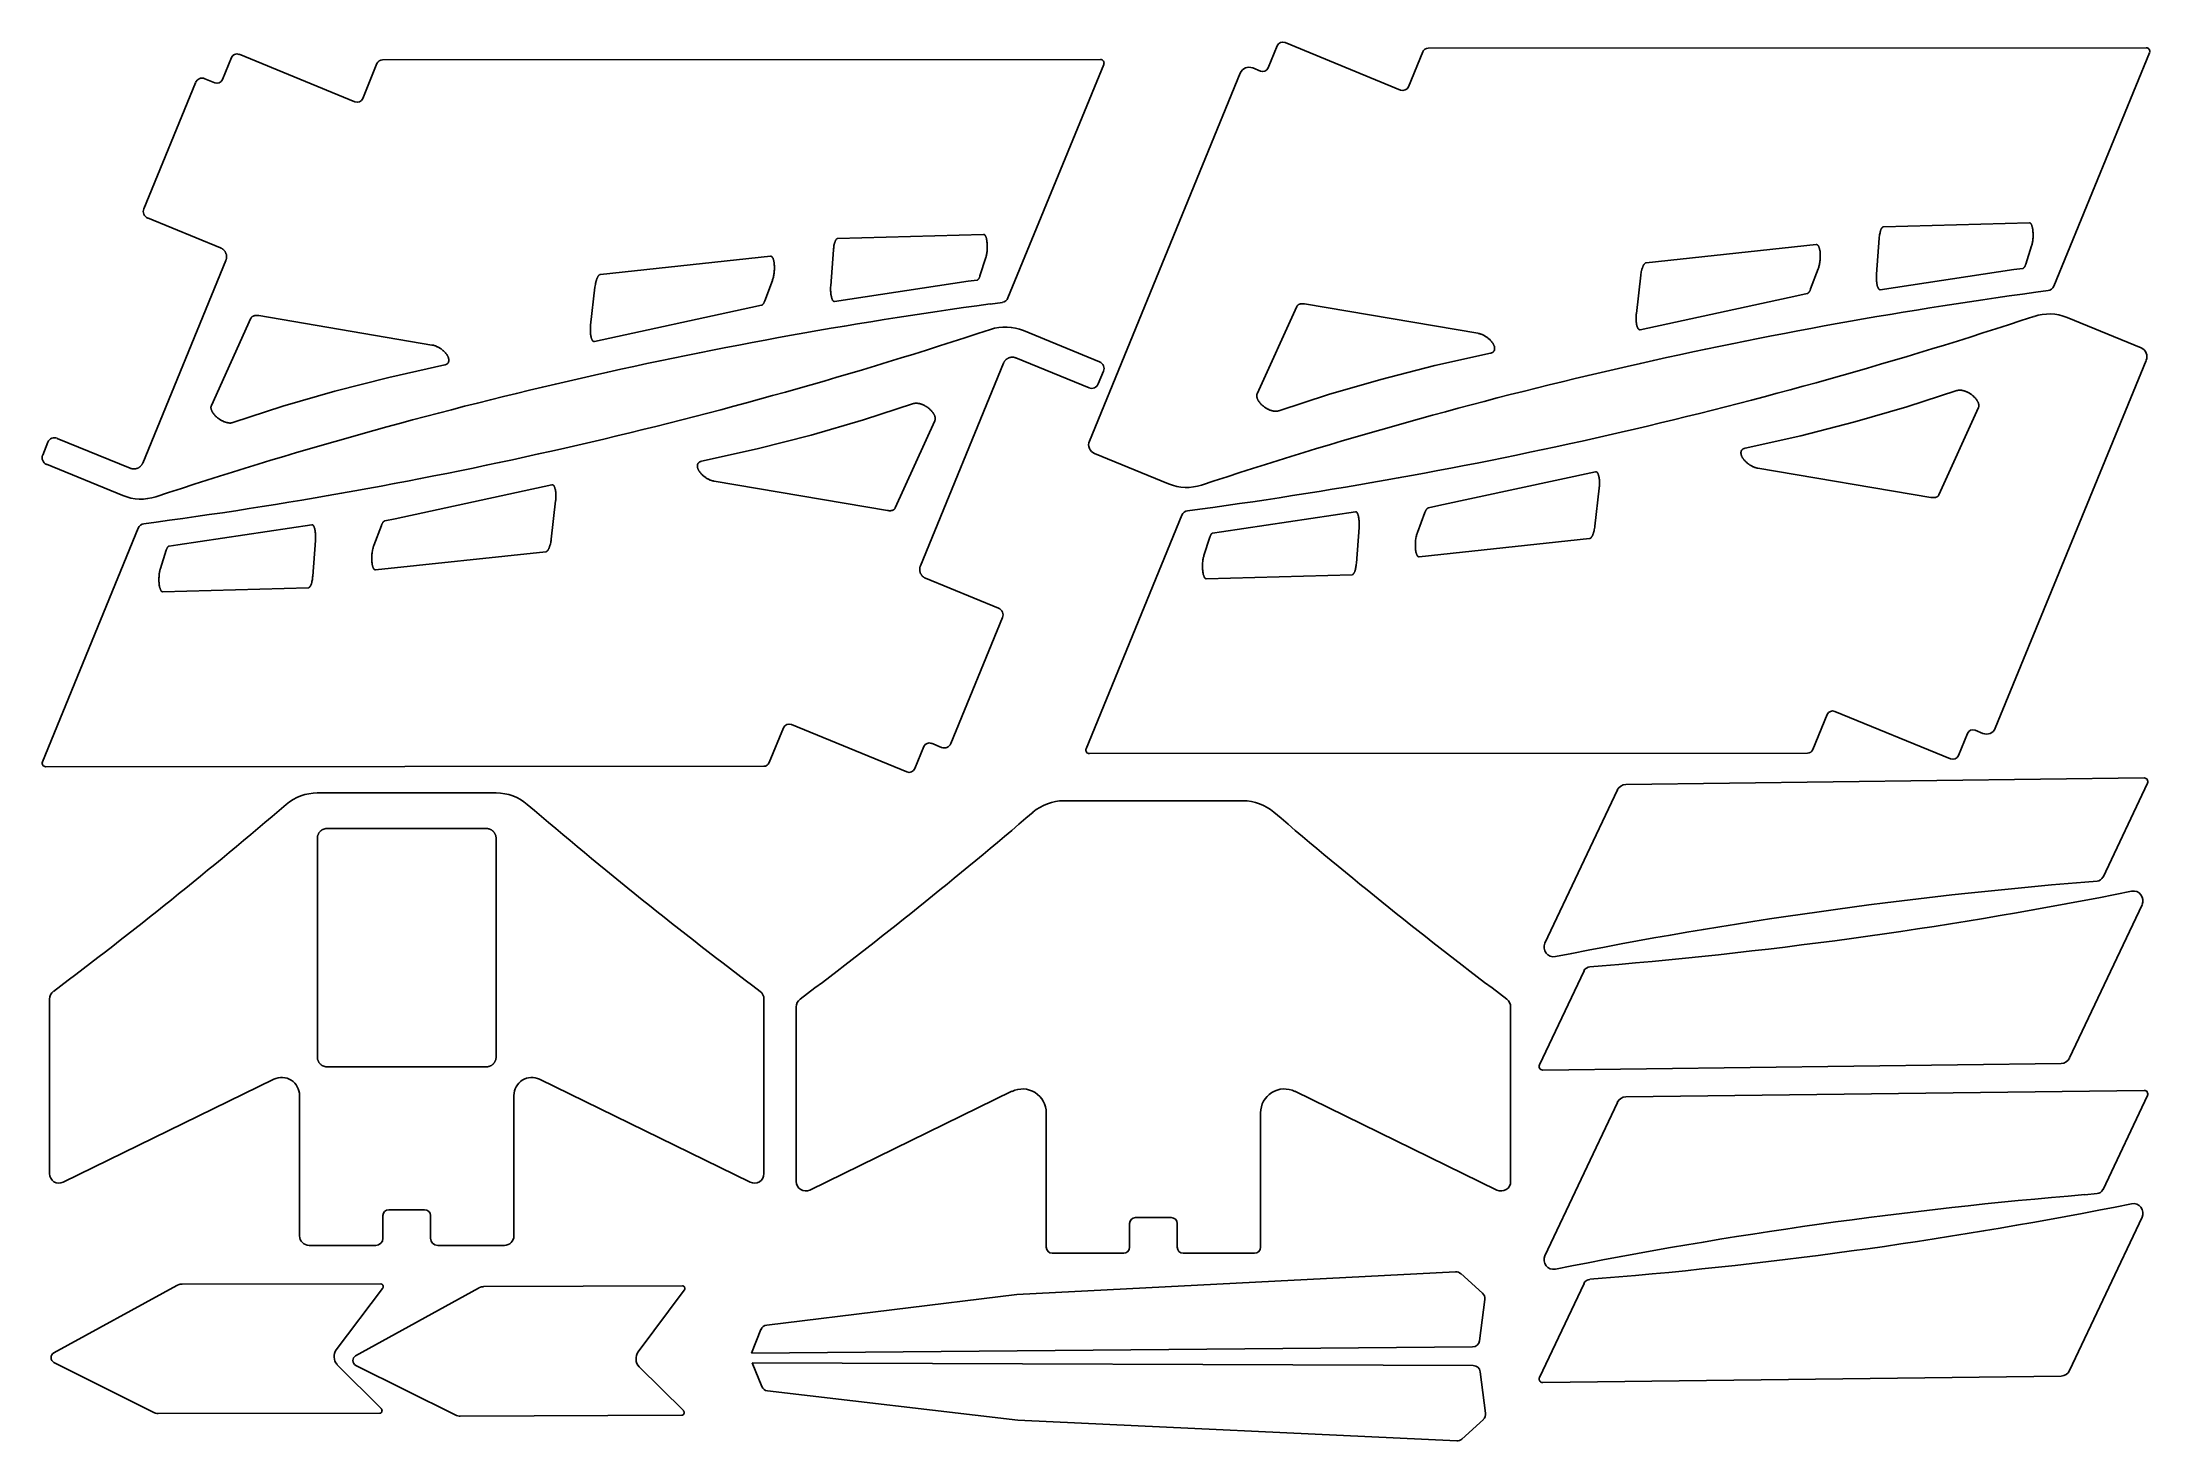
# Model space of a CAD drawing. Extents: x 2510 to 4280, y -392 to 783.
import ezdxf

# ---------------------------------------------------------------- set-up
doc = ezdxf.new("R2010")
doc.units = 0
doc.layers.add('DEFAULT', color=7, linetype='CONTINUOUS')

msp = doc.modelspace()

# ---------------------------------------------------------------- linework, layer by layer
at = {"layer": 'DEFAULT'}
for p, q in [((3539.7, 761), (3547.3, 779.5)), ((3553.8, 782.2), (3650.9, 742.3)), ((2661.4, 751.1), (2669, 769.6)), ((2675.5, 772.4), (2772.7, 732.5)), ((2779.2, 735.2), (2791.2, 764.5)), ((2795.8, 767.6), (3398.8, 768)), ((3401.6, 763.9), (3321.1, 567.7)), ((3657.4, 745.1), (3669.5, 774.4)), ((3674.1, 777.5), (4277.1, 777.9)), ((4279.9, 773.7), (4199.4, 577.5)), ((2595.3, 642.7), (2638.7, 748.5)), ((2646.6, 751.8), (2654.9, 748.4)), ((3389.5, 447.5), (3516.2, 756.5)), ((3526.7, 760.9), (3533.1, 758.2)), ((2659.9, 609.7), (2598.6, 634.9)), ((3178.1, 617.7), (3300.7, 621.1)), ((3300.7, 621.1), (3300.7, 621.1)), ((3300.7, 621.1), (3300.7, 621.1)), ((3300.7, 621.1), (3300.8, 621.1)), ((3300.8, 621.1), (3300.8, 621.1)), ((3300.8, 621.1), (3300.8, 621.1)), ((3300.8, 621.1), (3300.9, 621.1)), ((3300.9, 621.1), (3300.9, 621.1)), ((3300.9, 621.1), (3300.9, 621.1)), ((3300.9, 621.1), (3300.9, 621.1)), ((3300.9, 621.1), (3301, 621.1)), ((3301, 621.1), (3301, 621.1)), ((3301, 621.1), (3301, 621.1)), ((3301, 621.1), (3301.1, 621)), ((3301.1, 621), (3301.1, 621)), ((3301.1, 621), (3301.1, 621)), ((3301.1, 621), (3301.2, 621)), ((3301.2, 621), (3301.2, 621)), ((3301.2, 621), (3301.2, 621)), ((3301.2, 621), (3301.2, 621)), ((3301.2, 621), (3301.3, 620.9)), ((3301.3, 620.9), (3301.3, 620.9)), ((3301.3, 620.9), (3301.3, 620.9)), ((3301.3, 620.9), (3301.4, 620.9)), ((3301.4, 620.9), (3301.4, 620.9)), ((3301.4, 620.9), (3301.4, 620.8)), ((3301.4, 620.8), (3301.5, 620.8)), ((3301.5, 620.8), (3301.5, 620.8)), ((3301.5, 620.8), (3301.5, 620.8)), ((3301.5, 620.8), (3301.5, 620.7)), ((3301.5, 620.7), (3301.6, 620.7)), ((3301.6, 620.7), (3301.6, 620.7)), ((3301.6, 620.7), (3301.6, 620.7)), ((3301.6, 620.7), (3301.7, 620.6)), ((3301.7, 620.6), (3301.7, 620.6)), ((3301.7, 620.6), (3301.7, 620.5)), ((3301.7, 620.5), (3301.8, 620.5)), ((3301.8, 620.5), (3301.9, 620.4)), ((3301.9, 620.4), (3301.9, 620.3)), ((3301.9, 620.3), (3302, 620.2)), ((3302, 620.2), (3302, 620.2)), ((3302, 620.2), (3302.1, 620.1)), ((3302.1, 620.1), (3302.1, 620)), ((3302.1, 620), (3302.2, 619.9)), ((3302.2, 619.9), (3302.2, 619.8)), ((3302.2, 619.8), (3302.3, 619.7)), ((3302.3, 619.7), (3302.4, 619.6)), ((3302.4, 619.6), (3302.4, 619.5)), ((4052.9, 618.8), (4053, 619.8)), ((4053, 619.8), (4053.1, 620.7)), ((4053.1, 620.7), (4053.3, 621.6)), ((4053.3, 621.6), (4053.5, 622.4)), ((4053.5, 622.4), (4053.6, 622.9)), ((4053.6, 622.9), (4053.7, 623.3)), ((4053.7, 623.3), (4053.8, 623.7)), ((4053.8, 623.7), (4053.9, 624)), ((4053.9, 624), (4054, 624.4)), ((4054, 624.4), (4054.1, 624.7)), ((4054.1, 624.7), (4054.3, 625.1)), ((4054.3, 625.1), (4054.4, 625.4)), ((4054.4, 625.4), (4054.5, 625.5)), ((4054.5, 625.7), (4054.6, 625.8)), ((4054.5, 625.5), (4054.5, 625.7)), ((4054.6, 625.8), (4054.7, 626)), ((4054.7, 626.1), (4054.8, 626.2)), ((4054.7, 626), (4054.7, 626.1)), ((4054.8, 626.2), (4054.9, 626.3)), ((4054.9, 626.3), (4055, 626.4)), ((4055, 626.5), (4055.1, 626.6)), ((4055, 626.4), (4055, 626.5)), ((4055.1, 626.6), (4055.2, 626.7)), ((4055.2, 626.8), (4055.3, 626.9)), ((4055.2, 626.7), (4055.2, 626.8)), ((4055.3, 626.9), (4055.4, 626.9)), ((4055.4, 626.9), (4055.4, 627)), ((4055.4, 627), (4055.4, 627)), ((4055.4, 627), (4055.5, 627)), ((4055.5, 627), (4055.5, 627.1)), ((4055.5, 627.1), (4055.5, 627.1)), ((4055.5, 627.1), (4055.6, 627.1)), ((4055.6, 627.1), (4055.6, 627.2)), ((4055.6, 627.2), (4055.6, 627.2)), ((4055.6, 627.2), (4055.7, 627.2)), ((4055.7, 627.2), (4055.7, 627.3)), ((4055.7, 627.3), (4055.8, 627.3)), ((4055.8, 627.3), (4055.8, 627.3)), ((4055.8, 627.3), (4055.8, 627.3)), ((4055.8, 627.3), (4055.9, 627.3)), ((4055.9, 627.3), (4055.9, 627.4)), ((4055.9, 627.4), (4055.9, 627.4)), ((4055.9, 627.4), (4056, 627.4)), ((4056, 627.4), (4056, 627.4)), ((4056, 627.4), (4056, 627.4)), ((4056, 627.4), (4056.1, 627.4)), ((4056.1, 627.4), (4056.1, 627.5)), ((4056.1, 627.5), (4056.1, 627.5)), ((4056.1, 627.5), (4056.2, 627.5)), ((4056.2, 627.5), (4056.2, 627.5)), ((4056.2, 627.5), (4056.2, 627.5)), ((4056.2, 627.5), (4056.3, 627.5)), ((4056.3, 627.5), (4056.3, 627.5)), ((4056.3, 627.5), (4056.4, 627.5)), ((4056.4, 627.5), (4178.9, 630.9)), ((4056.4, 627.5), (4056.4, 627.5)), ((4178.9, 630.9), (4179, 630.9)), ((4179, 630.9), (4179, 630.9)), ((4179, 630.9), (4179, 630.9)), ((4179, 630.9), (4179.1, 630.9)), ((4179.1, 630.9), (4179.1, 630.9)), ((4179.1, 630.9), (4179.1, 630.9)), ((4179.1, 630.9), (4179.1, 630.9)), ((4179.1, 630.9), (4179.2, 630.9)), ((4179.2, 630.9), (4179.2, 630.9)), ((4179.2, 630.9), (4179.2, 630.9)), ((4179.2, 630.9), (4179.3, 630.9)), ((4179.3, 630.9), (4179.3, 630.9)), ((4179.3, 630.9), (4179.3, 630.9)), ((4179.3, 630.9), (4179.4, 630.9)), ((4179.4, 630.9), (4179.4, 630.8)), ((4179.4, 630.8), (4179.4, 630.8)), ((4179.4, 630.8), (4179.4, 630.8)), ((4179.4, 630.8), (4179.5, 630.8)), ((4179.5, 630.8), (4179.5, 630.8)), ((4179.5, 630.8), (4179.5, 630.8)), ((4179.5, 630.8), (4179.6, 630.8)), ((4179.6, 630.8), (4179.6, 630.7)), ((4179.6, 630.7), (4179.6, 630.7)), ((4179.6, 630.7), (4179.7, 630.7)), ((4179.7, 630.7), (4179.7, 630.7)), ((4179.7, 630.7), (4179.7, 630.7)), ((4179.7, 630.7), (4179.7, 630.6)), ((4179.7, 630.6), (4179.8, 630.6)), ((4179.8, 630.6), (4179.8, 630.6)), ((4179.8, 630.6), (4179.8, 630.5)), ((4179.8, 630.5), (4179.9, 630.5)), ((4179.9, 630.5), (4179.9, 630.5)), ((4179.9, 630.5), (4179.9, 630.5)), ((4179.9, 630.5), (4179.9, 630.4)), ((4179.9, 630.4), (4180, 630.4)), ((4180, 630.4), (4180.1, 630.3)), ((4180.1, 630.3), (4180.1, 630.2)), ((4180.1, 630.2), (4180.2, 630.2)), ((4180.2, 630.2), (4180.2, 630.1)), ((4180.2, 630.1), (4180.3, 630)), ((4180.3, 630), (4180.3, 629.9)), ((4180.3, 629.9), (4180.4, 629.8)), ((4180.4, 629.8), (4180.5, 629.7)), ((4180.5, 629.7), (4180.5, 629.6)), ((4180.5, 629.6), (4180.6, 629.5)), ((4180.6, 629.5), (4180.6, 629.4)), ((4180.6, 629.4), (4180.7, 629.3)), ((4180.7, 629.3), (4180.8, 629.1)), ((4180.8, 629.1), (4180.9, 628.8)), ((4180.9, 628.8), (4181, 628.6)), ((4181, 628.6), (4181.1, 628.3)), ((4181.1, 628.3), (4181.1, 628)), ((4181.1, 628), (4181.2, 627.7)), ((4181.2, 627.7), (4181.3, 627.4)), ((4181.3, 627.4), (4181.4, 627.1)), ((4181.4, 627.1), (4181.5, 626.8)), ((4181.5, 626.8), (4181.6, 626.1)), ((4181.6, 626.1), (4181.7, 625.4)), ((4181.7, 625.4), (4181.8, 624.7)), ((4181.8, 624.7), (4181.9, 624)), ((4181.9, 624), (4181.9, 623.2)), ((4181.9, 623.2), (4182, 622.4)), ((4182, 622.4), (4182, 621.6)), ((4182, 621.6), (4182, 620.8)), ((4182, 620.8), (4182, 620)), ((4182, 620), (4182, 619.1)), ((2660.2, 609.6), (2659.9, 609.7)), ((2660.4, 609.5), (2660.2, 609.6)), ((2660.7, 609.4), (2660.4, 609.5)), ((2660.9, 609.3), (2660.7, 609.4)), ((2661.1, 609.1), (2660.9, 609.3)), ((2661.4, 609), (2661.1, 609.1)), ((2661.6, 608.8), (2661.4, 609)), ((2661.8, 608.6), (2661.6, 608.8)), ((2662, 608.5), (2661.8, 608.6)), ((2662.2, 608.3), (2662, 608.5)), ((2662.4, 608.1), (2662.2, 608.3)), ((2662.6, 607.9), (2662.4, 608.1)), ((2662.8, 607.7), (2662.6, 607.9)), ((2663, 607.5), (2662.8, 607.7)), ((2663.1, 607.3), (2663, 607.5)), ((2663.3, 607.1), (2663.1, 607.3)), ((2663.5, 606.9), (2663.3, 607.1)), ((2663.6, 606.6), (2663.5, 606.9)), ((2663.8, 606.4), (2663.6, 606.6)), ((2663.9, 606.2), (2663.8, 606.4)), ((2664, 605.9), (2663.9, 606.2)), ((2664.1, 605.7), (2664, 605.9)), ((2664.3, 605.4), (2664.1, 605.7)), ((2664.4, 605.2), (2664.3, 605.4)), ((2664.4, 604.9), (2664.4, 605.2)), ((2664.5, 604.7), (2664.4, 604.9)), ((2664.6, 604.4), (2664.5, 604.7)), ((2664.7, 604.1), (2664.6, 604.4)), ((2664.7, 603.9), (2664.7, 604.1)), ((2664.8, 603.6), (2664.7, 603.9)), ((2664.8, 603.3), (2664.8, 603.6)), ((2664.8, 603), (2664.8, 603.3)), ((2664.9, 602.8), (2664.8, 603)), ((2664.8, 601.7), (2664.9, 602)), ((2664.9, 602.5), (2664.9, 602.8)), ((2664.9, 602.2), (2664.9, 602.5)), ((2664.9, 602), (2664.9, 602.2)), ((2978.8, 587.4), (3121.8, 602.7)), ((3121.8, 602.7), (3121.8, 602.7)), ((3121.8, 602.7), (3121.8, 602.7)), ((3121.8, 602.7), (3121.9, 602.7)), ((3121.9, 602.7), (3121.9, 602.7)), ((3121.9, 602.7), (3121.9, 602.7)), ((3121.9, 602.7), (3122, 602.7)), ((3122, 602.7), (3122, 602.7)), ((3122, 602.7), (3122, 602.7)), ((3122, 602.7), (3122.1, 602.7)), ((3122.1, 602.7), (3122.1, 602.7)), ((3122.1, 602.7), (3122.1, 602.7)), ((3122.1, 602.7), (3122.2, 602.7)), ((3122.2, 602.7), (3122.2, 602.6)), ((3122.2, 602.6), (3122.2, 602.6)), ((3122.2, 602.6), (3122.3, 602.6)), ((3122.3, 602.6), (3122.3, 602.6)), ((3122.3, 602.6), (3122.3, 602.6)), ((3122.3, 602.6), (3122.4, 602.6)), ((3122.4, 602.6), (3122.4, 602.6)), ((3122.4, 602.6), (3122.4, 602.6)), ((3122.4, 602.6), (3122.5, 602.5)), ((3122.5, 602.5), (3122.5, 602.5)), ((3122.5, 602.5), (3122.5, 602.5)), ((3122.5, 602.5), (3122.6, 602.5)), ((3122.6, 602.5), (3122.6, 602.5)), ((3122.6, 602.5), (3122.6, 602.5)), ((3122.6, 602.5), (3122.7, 602.4)), ((3122.7, 602.4), (3122.7, 602.4)), ((3122.7, 602.4), (3122.7, 602.4)), ((3122.7, 602.4), (3122.8, 602.4)), ((3122.8, 602.4), (3122.8, 602.3)), ((3122.8, 602.3), (3122.8, 602.3)), ((3122.8, 602.3), (3122.9, 602.3)), ((3122.9, 602.3), (3122.9, 602.2)), ((3122.9, 602.2), (3122.9, 602.2)), ((3122.9, 602.2), (3123, 602.2)), ((3123, 602.2), (3123, 602.1)), ((3123, 602.1), (3123, 602.1)), ((3123, 602.1), (3123.1, 602)), ((3123.1, 602), (3123.2, 602)), ((3123.2, 602), (3123.2, 601.9)), ((3123.2, 601.9), (3123.3, 601.8)), ((3172.3, 578), (3174.6, 608.1)), ((3174.6, 609), (3174.8, 609.9)), ((3174.6, 608.1), (3174.6, 609)), ((3174.8, 609.9), (3174.9, 610.8)), ((3174.9, 610.8), (3175, 611.7)), ((3175, 611.7), (3175.2, 612.6)), ((3175.2, 612.6), (3175.3, 613)), ((3175.3, 613), (3175.4, 613.4)), ((3175.4, 613.4), (3175.5, 613.8)), ((3175.5, 613.8), (3175.6, 614.2)), ((3175.6, 614.2), (3175.8, 614.6)), ((3175.8, 614.6), (3175.9, 614.9)), ((3175.9, 614.9), (3176, 615.2)), ((3176, 615.2), (3176.1, 615.6)), ((3176.1, 615.6), (3176.2, 615.7)), ((3176.2, 615.7), (3176.3, 615.8)), ((3176.3, 616), (3176.4, 616.1)), ((3176.3, 615.8), (3176.3, 616)), ((3176.4, 616.1), (3176.5, 616.2)), ((3176.5, 616.2), (3176.6, 616.4)), ((3176.6, 616.5), (3176.7, 616.6)), ((3176.6, 616.4), (3176.6, 616.5)), ((3176.7, 616.6), (3176.8, 616.7)), ((3176.8, 616.8), (3176.9, 616.9)), ((3176.8, 616.7), (3176.8, 616.8)), ((3176.9, 616.9), (3177, 617)), ((3177, 617), (3177.1, 617.1)), ((3177.1, 617.1), (3177.2, 617.2)), ((3177.1, 617.1), (3177.1, 617.1)), ((3177.1, 617.1), (3177.1, 617.1)), ((3177.2, 617.2), (3177.2, 617.3)), ((3177.2, 617.3), (3177.3, 617.3)), ((3177.2, 617.2), (3177.2, 617.2)), ((3177.3, 617.3), (3177.4, 617.4)), ((3177.3, 617.3), (3177.3, 617.3)), ((3177.3, 617.3), (3177.3, 617.3)), ((3177.4, 617.4), (3177.4, 617.4)), ((3177.4, 617.4), (3177.5, 617.4)), ((3177.5, 617.4), (3177.5, 617.5)), ((3177.5, 617.5), (3177.6, 617.5)), ((3177.5, 617.4), (3177.5, 617.4)), ((3177.6, 617.5), (3177.7, 617.6)), ((3177.6, 617.5), (3177.6, 617.5)), ((3177.6, 617.5), (3177.6, 617.5)), ((3177.7, 617.6), (3177.7, 617.6)), ((3177.7, 617.6), (3177.7, 617.6)), ((3177.7, 617.6), (3177.8, 617.6)), ((3177.8, 617.6), (3177.8, 617.6)), ((3177.8, 617.6), (3177.8, 617.6)), ((3177.8, 617.6), (3177.9, 617.6)), ((3177.9, 617.6), (3177.9, 617.6)), ((3177.9, 617.6), (3178, 617.6)), ((3178, 617.6), (3178, 617.7)), ((3178, 617.7), (3178, 617.7)), ((3178, 617.7), (3178.1, 617.7)), ((3178.1, 617.7), (3178.1, 617.7)), ((3178.1, 617.7), (3178.1, 617.7)), ((3302.4, 619.5), (3302.5, 619.2)), ((3302.5, 619.2), (3302.6, 619)), ((3302.6, 619), (3302.7, 618.7)), ((3302.7, 602), (3302.6, 601.7)), ((3302.7, 618.7), (3302.8, 618.5)), ((3302.9, 602.9), (3302.7, 602.3)), ((3302.7, 602.3), (3302.7, 602)), ((3302.8, 618.5), (3302.9, 618.2)), ((3302.9, 618.2), (3303, 617.9)), ((3303.1, 603.6), (3302.9, 602.9)), ((3303, 617.9), (3303, 617.6)), ((3303, 617.6), (3303.1, 617.3)), ((3303.1, 617.3), (3303.2, 616.9)), ((3303.2, 604.3), (3303.1, 603.6)), ((3303.2, 616.9), (3303.3, 616.3)), ((3303.3, 605.1), (3303.2, 604.3)), ((3303.3, 616.3), (3303.4, 615.6)), ((3303.5, 605.9), (3303.3, 605.1)), ((3303.4, 615.6), (3303.5, 614.9)), ((3303.5, 614.9), (3303.6, 614.1)), ((3303.6, 606.7), (3303.5, 605.9)), ((3303.6, 614.1), (3303.7, 613.4)), ((3303.7, 608.4), (3303.6, 607.6)), ((3303.6, 607.6), (3303.6, 606.7)), ((3303.7, 613.4), (3303.7, 612.6)), ((3303.7, 612.6), (3303.8, 611.8)), ((3303.8, 610.1), (3303.7, 609.3)), ((3303.7, 609.3), (3303.7, 608.4)), ((3303.8, 611.8), (3303.8, 611)), ((3303.8, 611), (3303.8, 610.1)), ((3857, 597.2), (4000, 612.5)), ((4000, 612.5), (4000.1, 612.5)), ((4000.1, 612.5), (4000.1, 612.5)), ((4000.1, 612.5), (4000.1, 612.5)), ((4000.1, 612.5), (4000.2, 612.5)), ((4000.2, 612.5), (4000.2, 612.5)), ((4000.2, 612.5), (4000.2, 612.5)), ((4000.2, 612.5), (4000.3, 612.5)), ((4000.3, 612.5), (4000.3, 612.5)), ((4000.3, 612.5), (4000.3, 612.5)), ((4000.3, 612.5), (4000.4, 612.5)), ((4000.4, 612.5), (4000.4, 612.5)), ((4000.4, 612.5), (4000.4, 612.5)), ((4000.4, 612.5), (4000.5, 612.5)), ((4000.5, 612.5), (4000.5, 612.5)), ((4000.5, 612.5), (4000.5, 612.5)), ((4000.5, 612.5), (4000.6, 612.4)), ((4000.6, 612.4), (4000.6, 612.4)), ((4000.6, 612.4), (4000.6, 612.4)), ((4000.6, 612.4), (4000.7, 612.4)), ((4000.7, 612.4), (4000.7, 612.4)), ((4000.7, 612.4), (4000.7, 612.4)), ((4000.7, 612.4), (4000.8, 612.4)), ((4000.8, 612.4), (4000.8, 612.3)), ((4000.8, 612.3), (4000.8, 612.3)), ((4000.8, 612.3), (4000.9, 612.3)), ((4000.9, 612.3), (4000.9, 612.3)), ((4000.9, 612.3), (4000.9, 612.3)), ((4000.9, 612.3), (4001, 612.2)), ((4001, 612.2), (4001, 612.2)), ((4001, 612.2), (4001, 612.2)), ((4001, 612.2), (4001.1, 612.2)), ((4001.1, 612.2), (4001.1, 612.1)), ((4001.1, 612.1), (4001.1, 612.1)), ((4001.1, 612.1), (4001.2, 612.1)), ((4001.2, 612.1), (4001.2, 612)), ((4001.2, 612), (4001.2, 612)), ((4001.2, 612), (4001.3, 612)), ((4001.3, 612), (4001.3, 611.9)), ((4001.3, 611.9), (4001.4, 611.9)), ((4001.4, 611.9), (4001.4, 611.8)), ((4001.4, 611.8), (4001.5, 611.7)), ((4001.5, 611.7), (4001.6, 611.6)), ((4001.6, 611.6), (4001.6, 611.5)), ((4001.6, 611.5), (4001.7, 611.5)), ((4001.7, 611.5), (4001.7, 611.4)), ((4001.7, 611.4), (4001.8, 611.3)), ((4001.8, 611.3), (4001.9, 611.2)), ((4001.9, 611.2), (4001.9, 611.1)), ((4001.9, 611.1), (4002, 610.9)), ((4002, 610.9), (4002, 610.8)), ((4002, 610.8), (4002.1, 610.7)), ((4002.1, 610.7), (4002.1, 610.6)), ((4002.1, 610.6), (4002.2, 610.5)), ((4002.2, 610.5), (4002.3, 610.2)), ((4002.3, 610.2), (4002.4, 609.9)), ((4002.4, 609.9), (4002.5, 609.6)), ((4002.5, 609.6), (4002.6, 609.3)), ((4002.6, 609.3), (4002.7, 609)), ((4002.7, 609), (4002.7, 608.7)), ((4002.7, 608.7), (4002.8, 608.4)), ((4002.8, 608.4), (4002.9, 608)), ((4002.9, 608), (4002.9, 607.7)), ((4002.9, 607.7), (4003.1, 606.9)), ((4003.1, 606.9), (4003.1, 606.2)), ((4003.1, 606.2), (4003.2, 605.4)), ((4003.2, 605.4), (4003.3, 604.6)), ((4003.3, 602.1), (4003.2, 601.2)), ((4003.3, 604.6), (4003.3, 603.8)), ((4003.3, 603.8), (4003.3, 603)), ((4003.3, 603), (4003.3, 602.1)), ((4050.6, 587.8), (4052.8, 617.9)), ((4052.8, 617.9), (4052.9, 618.8)), ((4180.8, 611.5), (4175.9, 596)), ((4180.9, 611.8), (4180.8, 611.5)), ((4181, 612.1), (4180.9, 611.8)), ((4181.2, 612.8), (4181, 612.1)), ((4181.3, 613.4), (4181.2, 612.8)), ((4181.5, 614.2), (4181.3, 613.4)), ((4181.6, 614.9), (4181.5, 614.2)), ((4181.7, 615.7), (4181.6, 614.9)), ((4181.8, 616.5), (4181.7, 615.7)), ((4181.9, 617.4), (4181.8, 616.5)), ((4182, 618.2), (4181.9, 617.4)), ((4182, 619.1), (4182, 618.2)), ((2594.5, 429.1), (2664.3, 599.3)), ((2664.3, 599.3), (2664.4, 599.6)), ((2664.4, 599.6), (2664.5, 599.8)), ((2664.5, 600.1), (2664.6, 600.3)), ((2664.5, 599.8), (2664.5, 600.1)), ((2664.6, 600.3), (2664.7, 600.6)), ((2664.7, 600.9), (2664.8, 601.1)), ((2664.7, 600.6), (2664.7, 600.9)), ((2664.8, 601.4), (2664.8, 601.7)), ((2664.8, 601.1), (2664.8, 601.4)), ((2975.9, 583.9), (2976.1, 584.3)), ((2976.1, 584.3), (2976.2, 584.7)), ((2976.2, 584.7), (2976.4, 585)), ((2976.4, 585), (2976.6, 585.3)), ((2976.6, 585.3), (2976.7, 585.5)), ((2976.7, 585.6), (2976.8, 585.8)), ((2976.7, 585.5), (2976.7, 585.6)), ((2976.8, 585.8), (2976.9, 585.9)), ((2976.9, 585.9), (2977, 586)), ((2977, 586), (2977.1, 586.1)), ((2977.1, 586.1), (2977.2, 586.3)), ((2977.2, 586.3), (2977.3, 586.4)), ((2977.3, 586.5), (2977.4, 586.6)), ((2977.3, 586.4), (2977.3, 586.5)), ((2977.4, 586.6), (2977.5, 586.7)), ((2977.5, 586.7), (2977.6, 586.8)), ((2977.6, 586.8), (2977.7, 586.9)), ((2977.7, 586.9), (2977.7, 586.9)), ((2977.7, 586.9), (2977.8, 586.9)), ((2977.8, 586.9), (2977.8, 587)), ((2977.8, 587), (2977.9, 587)), ((2977.9, 587), (2978, 587.1)), ((2977.9, 587), (2977.9, 587)), ((2978, 587.1), (2978.1, 587.2)), ((2978, 587.1), (2978, 587.1)), ((2978, 587.1), (2978, 587.1)), ((2978.1, 587.2), (2978.1, 587.2)), ((2978.1, 587.2), (2978.2, 587.2)), ((2978.2, 587.2), (2978.3, 587.3)), ((2978.2, 587.2), (2978.2, 587.2)), ((2978.3, 587.3), (2978.3, 587.3)), ((2978.3, 587.3), (2978.3, 587.3)), ((2978.3, 587.3), (2978.4, 587.3)), ((2978.4, 587.3), (2978.4, 587.3)), ((2978.4, 587.3), (2978.5, 587.3)), ((2978.5, 587.3), (2978.5, 587.4)), ((2978.5, 587.4), (2978.5, 587.4)), ((2978.5, 587.4), (2978.6, 587.4)), ((2978.6, 587.4), (2978.6, 587.4)), ((2978.6, 587.4), (2978.7, 587.4)), ((2978.7, 587.4), (2978.7, 587.4)), ((2978.7, 587.4), (2978.7, 587.4)), ((2978.7, 587.4), (2978.8, 587.4)), ((3123.3, 601.8), (3123.4, 601.7)), ((3123.4, 601.7), (3123.4, 601.6)), ((3123.4, 601.6), (3123.5, 601.5)), ((3123.5, 601.5), (3123.5, 601.4)), ((3123.5, 601.4), (3123.6, 601.3)), ((3123.6, 601.3), (3123.7, 601.2)), ((3123.7, 601.2), (3123.7, 601.1)), ((3123.7, 601.1), (3123.8, 601)), ((3123.9, 584.4), (3123.7, 583.7)), ((3123.8, 601), (3123.8, 600.9)), ((3123.8, 600.9), (3123.9, 600.8)), ((3123.9, 600.8), (3123.9, 600.6)), ((3123.9, 600.6), (3124, 600.4)), ((3124.1, 585.2), (3123.9, 584.4)), ((3124, 600.4), (3124.1, 600.1)), ((3124.1, 600.1), (3124.2, 599.8)), ((3124.3, 586), (3124.1, 585.2)), ((3124.2, 599.8), (3124.3, 599.5)), ((3124.3, 599.5), (3124.4, 599.2)), ((3124.5, 586.9), (3124.3, 586)), ((3124.4, 599.2), (3124.5, 598.9)), ((3124.5, 598.9), (3124.5, 598.5)), ((3124.5, 598.5), (3124.6, 598.2)), ((3124.6, 587.7), (3124.5, 586.9)), ((3124.6, 598.2), (3124.7, 597.8)), ((3124.7, 588.6), (3124.6, 587.7)), ((3124.7, 597.8), (3124.8, 597.1)), ((3124.9, 589.5), (3124.7, 588.6)), ((3124.8, 597.1), (3124.9, 596.4)), ((3124.9, 596.4), (3124.9, 595.6)), ((3124.9, 595.6), (3125, 594.8)), ((3125, 591.4), (3124.9, 590.5)), ((3124.9, 590.5), (3124.9, 589.5)), ((3125, 594.8), (3125, 594)), ((3125, 594), (3125, 593.1)), ((3125, 593.1), (3125, 592.3)), ((3125, 592.3), (3125, 591.4)), ((3296.8, 584.2), (3296.7, 584.1)), ((3296.9, 584.4), (3296.8, 584.2)), ((3297, 584.5), (3296.9, 584.4)), ((3297.1, 584.8), (3297, 584.7)), ((3297, 584.7), (3297, 584.5)), ((3297.2, 585.1), (3297.1, 584.8)), ((3297.4, 585.4), (3297.2, 585.1)), ((3297.5, 585.8), (3297.4, 585.4)), ((3297.6, 586.2), (3297.5, 585.8)), ((3302.6, 601.7), (3297.6, 586.2)), ((3848.9, 554.7), (3852.6, 586.8)), ((3852.6, 586.8), (3852.7, 587.8)), ((3852.7, 587.8), (3852.8, 588.7)), ((3852.8, 588.7), (3853, 589.7)), ((3853, 589.7), (3853.2, 590.7)), ((3853.2, 590.7), (3853.4, 591.1)), ((3853.4, 591.1), (3853.5, 591.6)), ((3853.5, 591.6), (3853.6, 592.1)), ((3853.6, 592.1), (3853.7, 592.5)), ((3853.7, 592.5), (3853.9, 592.9)), ((3853.9, 592.9), (3854, 593.3)), ((3854, 593.3), (3854.2, 593.7)), ((3854.2, 593.7), (3854.3, 594.1)), ((3854.3, 594.1), (3854.5, 594.5)), ((3854.5, 594.5), (3854.7, 594.8)), ((3854.7, 594.8), (3854.8, 595.2)), ((3854.8, 595.2), (3854.9, 595.3)), ((3854.9, 595.3), (3855, 595.4)), ((3855, 595.4), (3855.1, 595.6)), ((3855.1, 595.6), (3855.2, 595.7)), ((3855.2, 595.7), (3855.3, 595.9)), ((3855.3, 596), (3855.4, 596.1)), ((3855.3, 595.9), (3855.3, 596)), ((3855.4, 596.1), (3855.5, 596.2)), ((3855.5, 596.2), (3855.6, 596.3)), ((3855.6, 596.3), (3855.7, 596.4)), ((3855.7, 596.4), (3855.8, 596.5)), ((3855.8, 596.5), (3855.9, 596.6)), ((3855.9, 596.6), (3856, 596.7)), ((3856, 596.7), (3856, 596.8)), ((3856, 596.8), (3856.1, 596.8)), ((3856, 596.7), (3856, 596.7)), ((3856.1, 596.8), (3856.2, 596.9)), ((3856.1, 596.8), (3856.1, 596.8)), ((3856.2, 596.9), (3856.2, 596.9)), ((3856.2, 596.9), (3856.3, 596.9)), ((3856.3, 596.9), (3856.3, 597)), ((3856.3, 597), (3856.3, 597)), ((3856.3, 597), (3856.4, 597)), ((3856.4, 597), (3856.5, 597.1)), ((3856.4, 597), (3856.4, 597)), ((3856.5, 597.1), (3856.5, 597.1)), ((3856.5, 597.1), (3856.6, 597.1)), ((3856.6, 597.1), (3856.7, 597.2)), ((3856.6, 597.1), (3856.6, 597.1)), ((3856.6, 597.1), (3856.6, 597.1)), ((3856.7, 597.2), (3856.7, 597.2)), ((3856.7, 597.2), (3856.8, 597.2)), ((3856.8, 597.2), (3856.8, 597.2)), ((3856.8, 597.2), (3856.8, 597.2)), ((3856.8, 597.2), (3856.9, 597.2)), ((3856.9, 597.2), (3856.9, 597.2)), ((3856.9, 597.2), (3857, 597.2)), ((3857, 597.2), (3857, 597.2)), ((3857, 597.2), (3857, 597.2)), ((4001.6, 592.2), (3995.2, 575.3)), ((4001.7, 592.5), (4001.6, 592.2)), ((4001.8, 592.8), (4001.7, 592.5)), ((4002, 593.5), (4001.8, 592.8)), ((4002.2, 594.2), (4002, 593.5)), ((4002.4, 595), (4002.2, 594.2)), ((4002.6, 595.8), (4002.4, 595)), ((4002.7, 596.7), (4002.6, 595.8)), ((4002.9, 597.6), (4002.7, 596.7)), ((4003, 598.5), (4002.9, 597.6)), ((4003.1, 599.4), (4003, 598.5)), ((4003.2, 600.3), (4003.1, 599.4)), ((4003.2, 601.2), (4003.2, 600.3)), ((4050.5, 586.6), (4050.6, 587.8)), ((4050.5, 585.3), (4050.5, 586.6)), ((4050.5, 584), (4050.5, 585.3)), ((4166, 591.5), (4053.7, 574.6)), ((4173.5, 592.6), (4166, 591.5)), ((4173.6, 592.6), (4173.5, 592.6)), ((4173.7, 592.6), (4173.6, 592.6)), ((4173.6, 592.6), (4173.6, 592.6)), ((4173.6, 592.6), (4173.6, 592.6)), ((4173.6, 592.6), (4173.6, 592.6)), ((4173.6, 592.6), (4173.6, 592.6)), ((4173.8, 592.7), (4173.7, 592.7)), ((4173.7, 592.7), (4173.7, 592.7)), ((4173.7, 592.7), (4173.7, 592.6)), ((4173.7, 592.6), (4173.7, 592.6)), ((4173.7, 592.6), (4173.7, 592.6)), ((4173.9, 592.7), (4173.8, 592.7)), ((4173.8, 592.7), (4173.8, 592.7)), ((4174, 592.8), (4173.9, 592.7)), ((4173.9, 592.7), (4173.9, 592.7)), ((4173.9, 592.7), (4173.9, 592.7)), ((4174.1, 592.8), (4174, 592.8)), ((4174, 592.8), (4174, 592.8)), ((4174, 592.8), (4174, 592.8)), ((4174.2, 592.9), (4174.1, 592.9)), ((4174.1, 592.9), (4174.1, 592.8)), ((4174.3, 593), (4174.2, 593)), ((4174.2, 593), (4174.2, 592.9)), ((4174.2, 592.9), (4174.2, 592.9)), ((4174.4, 593.1), (4174.3, 593)), ((4174.3, 593), (4174.3, 593)), ((4174.5, 593.2), (4174.4, 593.2)), ((4174.4, 593.2), (4174.4, 593.1)), ((4174.4, 593.1), (4174.4, 593.1)), ((4174.6, 593.3), (4174.5, 593.2)), ((4174.5, 593.2), (4174.5, 593.2)), ((4174.7, 593.5), (4174.6, 593.4)), ((4174.6, 593.4), (4174.6, 593.3)), ((4174.8, 593.6), (4174.7, 593.5)), ((4174.9, 593.7), (4174.8, 593.6)), ((4175, 593.9), (4174.9, 593.8)), ((4174.9, 593.8), (4174.9, 593.7)), ((4175.1, 594.1), (4175, 593.9)), ((4175.2, 594.2), (4175.1, 594.1)), ((4175.3, 594.5), (4175.2, 594.3)), ((4175.2, 594.3), (4175.2, 594.2)), ((4175.4, 594.6), (4175.3, 594.5)), ((4175.5, 594.9), (4175.4, 594.6)), ((4175.6, 595.3), (4175.5, 594.9)), ((4175.8, 595.6), (4175.6, 595.3)), ((4175.9, 596), (4175.8, 595.6)), ((2970.6, 544.9), (2974.3, 576.9)), ((2974.3, 576.9), (2974.4, 577.9)), ((2974.4, 577.9), (2974.6, 578.9)), ((2974.6, 578.9), (2974.8, 579.9)), ((2974.8, 579.9), (2975, 580.8)), ((2975, 580.8), (2975.1, 581.3)), ((2975.1, 581.3), (2975.2, 581.8)), ((2975.2, 581.8), (2975.3, 582.2)), ((2975.3, 582.2), (2975.5, 582.7)), ((2975.5, 582.7), (2975.6, 583.1)), ((2975.6, 583.1), (2975.8, 583.5)), ((2975.8, 583.5), (2975.9, 583.9)), ((3123.3, 582.3), (3117, 565.4)), ((3123.4, 582.6), (3123.3, 582.3)), ((3123.5, 583), (3123.4, 582.6)), ((3123.7, 583.7), (3123.5, 583)), ((3172.2, 576.7), (3172.3, 578)), ((3172.2, 575.5), (3172.2, 576.7)), ((3172.2, 574.2), (3172.2, 575.5)), ((3172.2, 573.6), (3172.2, 574.2)), ((3172.3, 573), (3172.2, 573.6)), ((3172.3, 572.4), (3172.3, 573)), ((3172.4, 571.8), (3172.3, 572.4)), ((3172.4, 571.2), (3172.4, 571.8)), ((3172.5, 570.6), (3172.4, 571.2)), ((3172.6, 570.1), (3172.5, 570.6)), ((3172.7, 569.5), (3172.6, 570.1)), ((3172.8, 569), (3172.7, 569.5)), ((3172.9, 568.6), (3172.8, 569)), ((3173, 568.1), (3172.9, 568.6)), ((3173.1, 567.7), (3173, 568.1)), ((3173.2, 567.5), (3173.1, 567.7)), ((3173.2, 567.3), (3173.2, 567.5)), ((3173.3, 567.1), (3173.2, 567.3)), ((3173.4, 566.9), (3173.3, 567.1)), ((3173.4, 566.7), (3173.4, 566.9)), ((3173.5, 566.5), (3173.4, 566.7)), ((3173.6, 566.4), (3173.5, 566.5)), ((3287.7, 581.7), (3175.4, 564.8)), ((3295.3, 582.8), (3287.7, 581.7)), ((3295.4, 582.8), (3295.3, 582.8)), ((3295.3, 582.8), (3295.3, 582.8)), ((3295.3, 582.8), (3295.3, 582.8)), ((3295.3, 582.8), (3295.3, 582.8)), ((3295.5, 582.8), (3295.4, 582.8)), ((3295.4, 582.8), (3295.4, 582.8)), ((3295.4, 582.8), (3295.4, 582.8)), ((3295.4, 582.8), (3295.4, 582.8)), ((3295.4, 582.8), (3295.4, 582.8)), ((3295.6, 582.9), (3295.5, 582.9)), ((3295.5, 582.9), (3295.5, 582.8)), ((3295.5, 582.8), (3295.5, 582.8)), ((3295.5, 582.8), (3295.5, 582.8)), ((3295.7, 582.9), (3295.6, 582.9)), ((3295.6, 582.9), (3295.6, 582.9)), ((3295.8, 583), (3295.7, 583)), ((3295.7, 583), (3295.7, 582.9)), ((3295.7, 582.9), (3295.7, 582.9)), ((3295.9, 583), (3295.8, 583)), ((3295.8, 583), (3295.8, 583)), ((3296, 583.1), (3295.9, 583.1)), ((3295.9, 583.1), (3295.9, 583.1)), ((3295.9, 583.1), (3295.9, 583)), ((3296.1, 583.2), (3296, 583.2)), ((3296, 583.2), (3296, 583.1)), ((3296.2, 583.3), (3296.1, 583.3)), ((3296.1, 583.3), (3296.1, 583.2)), ((3296.1, 583.2), (3296.1, 583.2)), ((3296.3, 583.4), (3296.2, 583.4)), ((3296.2, 583.4), (3296.2, 583.3)), ((3296.4, 583.5), (3296.3, 583.5)), ((3296.3, 583.5), (3296.3, 583.4)), ((3296.5, 583.8), (3296.4, 583.6)), ((3296.4, 583.6), (3296.4, 583.5)), ((3296.6, 583.9), (3296.5, 583.8)), ((3296.7, 584), (3296.6, 583.9)), ((3296.7, 584.1), (3296.7, 584)), ((3983.6, 569.6), (3852.1, 541)), ((3992.4, 571.5), (3983.6, 569.6)), ((3992.5, 571.5), (3992.4, 571.5)), ((3992.6, 571.5), (3992.5, 571.5)), ((3992.5, 571.5), (3992.5, 571.5)), ((3992.5, 571.5), (3992.5, 571.5)), ((3992.7, 571.6), (3992.6, 571.5)), ((3992.6, 571.5), (3992.6, 571.5)), ((3992.8, 571.6), (3992.7, 571.6)), ((3992.7, 571.6), (3992.7, 571.6)), ((3992.9, 571.6), (3992.8, 571.6)), ((3992.8, 571.6), (3992.8, 571.6)), ((3993, 571.7), (3992.9, 571.7)), ((3992.9, 571.7), (3992.9, 571.6)), ((3993.1, 571.8), (3993, 571.8)), ((3993, 571.8), (3993, 571.7)), ((3993, 571.7), (3993, 571.7)), ((3993.2, 571.9), (3993.1, 571.8)), ((3993.1, 571.8), (3993.1, 571.8)), ((3993.3, 571.9), (3993.2, 571.9)), ((3993.2, 571.9), (3993.2, 571.9)), ((3993.4, 572), (3993.3, 572)), ((3993.3, 572), (3993.3, 571.9)), ((3993.5, 572.1), (3993.4, 572.1)), ((3993.4, 572.1), (3993.4, 572)), ((3993.6, 572.3), (3993.5, 572.2)), ((3993.5, 572.2), (3993.5, 572.1)), ((3993.7, 572.4), (3993.6, 572.3)), ((3993.8, 572.5), (3993.7, 572.4)), ((3993.9, 572.6), (3993.8, 572.5)), ((3994, 572.7), (3993.9, 572.6)), ((3994.1, 572.9), (3994, 572.7)), ((3994.2, 573), (3994.1, 572.9)), ((3994.3, 573.2), (3994.2, 573)), ((3994.4, 573.5), (3994.3, 573.3)), ((3994.3, 573.3), (3994.3, 573.2)), ((3994.5, 573.6), (3994.4, 573.5)), ((3994.6, 573.8), (3994.5, 573.6)), ((3994.8, 574.1), (3994.6, 573.8)), ((3994.9, 574.5), (3994.8, 574.1)), ((3995.1, 574.9), (3994.9, 574.5)), ((3995.2, 575.3), (3995.1, 574.9)), ((4050.5, 583.4), (4050.5, 584)), ((4050.5, 582.8), (4050.5, 583.4)), ((4050.6, 582.2), (4050.5, 582.8)), ((4050.6, 581.6), (4050.6, 582.2)), ((4050.7, 581), (4050.6, 581.6)), ((4050.7, 580.4), (4050.7, 581)), ((4050.8, 579.9), (4050.7, 580.4)), ((4050.9, 579.4), (4050.8, 579.9)), ((4051, 578.9), (4050.9, 579.4)), ((4051.1, 578.4), (4051, 578.9)), ((4051.2, 578), (4051.1, 578.4)), ((4051.4, 577.5), (4051.2, 578)), ((4051.4, 577.3), (4051.4, 577.5)), ((4051.5, 577.1), (4051.4, 577.3)), ((4051.6, 576.9), (4051.5, 577.1)), ((4051.6, 576.7), (4051.6, 576.9)), ((4051.7, 576.6), (4051.6, 576.7)), ((4051.8, 576.4), (4051.7, 576.6)), ((4051.8, 576.2), (4051.8, 576.4)), ((4051.9, 576), (4051.8, 576.2)), ((4052, 575.9), (4051.9, 576)), ((4052.1, 575.8), (4052, 575.9)), ((4052.2, 575.6), (4052.1, 575.8)), ((4052.2, 575.5), (4052.2, 575.6)), ((4052.3, 575.4), (4052.2, 575.5)), ((4052.2, 575.5), (4052.2, 575.5)), ((4052.4, 575.3), (4052.3, 575.4)), ((4052.3, 575.4), (4052.3, 575.4)), ((4052.5, 575.2), (4052.4, 575.3)), ((4052.4, 575.3), (4052.4, 575.3)), ((4052.5, 575.1), (4052.5, 575.2)), ((4052.6, 575.1), (4052.5, 575.1)), ((4052.5, 575.1), (4052.5, 575.1)), ((4052.6, 575), (4052.6, 575.1)), ((4052.7, 575), (4052.6, 575)), ((4052.7, 574.9), (4052.7, 575)), ((4052.8, 574.9), (4052.7, 574.9)), ((4052.9, 574.8), (4052.8, 574.9)), ((4052.8, 574.9), (4052.8, 574.9)), ((4053, 574.7), (4052.9, 574.8)), ((4052.9, 574.8), (4052.9, 574.8)), ((4052.9, 574.8), (4052.9, 574.8)), ((4052.9, 574.8), (4052.9, 574.8)), ((4053.1, 574.7), (4053, 574.7)), ((4053, 574.7), (4053, 574.7)), ((4053, 574.7), (4053, 574.7)), ((4053, 574.7), (4053, 574.7)), ((4053.2, 574.7), (4053.1, 574.7)), ((4053.1, 574.7), (4053.1, 574.7)), ((4053.1, 574.7), (4053.1, 574.7)), ((4053.1, 574.7), (4053.1, 574.7)), ((4053.2, 574.6), (4053.2, 574.7)), ((4053.2, 574.7), (4053.2, 574.7)), ((4053.3, 574.6), (4053.2, 574.6)), ((4053.2, 574.6), (4053.2, 574.6)), ((4053.2, 574.6), (4053.2, 574.6)), ((4053.4, 574.6), (4053.3, 574.6)), ((4053.3, 574.6), (4053.3, 574.6)), ((4053.3, 574.6), (4053.3, 574.6)), ((4053.3, 574.6), (4053.3, 574.6)), ((4053.5, 574.6), (4053.4, 574.6)), ((4053.4, 574.6), (4053.4, 574.6)), ((4053.4, 574.6), (4053.4, 574.6)), ((4053.4, 574.6), (4053.4, 574.6)), ((4053.6, 574.6), (4053.5, 574.6)), ((4053.5, 574.6), (4053.5, 574.6)), ((4053.5, 574.6), (4053.5, 574.6)), ((4053.5, 574.6), (4053.5, 574.6)), ((4053.5, 574.6), (4053.5, 574.6)), ((4053.7, 574.6), (4053.6, 574.6)), ((4053.6, 574.6), (4053.6, 574.6)), ((4053.6, 574.6), (4053.6, 574.6)), ((4053.6, 574.6), (4053.6, 574.6)), ((4053.7, 574.6), (4053.7, 574.6)), ((4194.7, 573.9), (4184.4, 572.5)), ((2652.2, 477.4), (2685.4, 550.7)), ((2685.4, 550.7), (2685.5, 550.8)), ((2685.4, 550.7), (2685.4, 550.7)), ((2685.5, 550.9), (2685.6, 551)), ((2685.5, 550.8), (2685.5, 550.9)), ((2685.6, 551.1), (2685.7, 551.2)), ((2685.6, 551), (2685.6, 551.1)), ((2685.7, 551.2), (2685.8, 551.3)), ((2685.7, 551.2), (2685.7, 551.2)), ((2685.8, 551.4), (2685.9, 551.5)), ((2685.8, 551.3), (2685.8, 551.4)), ((2685.9, 551.5), (2686, 551.5)), ((2686, 551.6), (2686.1, 551.7)), ((2686, 551.5), (2686, 551.6)), ((2686.1, 551.7), (2686.2, 551.7)), ((2686.2, 551.8), (2686.3, 551.9)), ((2686.2, 551.7), (2686.2, 551.8)), ((2686.3, 551.9), (2686.4, 551.9)), ((2686.4, 551.9), (2686.5, 552)), ((2686.5, 552), (2686.6, 552.1)), ((2686.6, 552.1), (2686.7, 552.2)), ((2686.6, 552.1), (2686.6, 552.1)), ((2686.7, 552.2), (2686.8, 552.2)), ((2686.8, 552.2), (2686.9, 552.3)), ((2686.9, 552.3), (2687, 552.3)), ((2687, 552.3), (2687.1, 552.4)), ((2687.1, 552.4), (2687.2, 552.4)), ((2687.2, 552.4), (2687.3, 552.5)), ((2687.3, 552.5), (2687.4, 552.5)), ((2687.4, 552.5), (2687.5, 552.6)), ((2687.5, 552.6), (2687.6, 552.6)), ((2687.6, 552.6), (2687.7, 552.7)), ((2687.7, 552.7), (2687.8, 552.7)), ((2687.8, 552.7), (2687.9, 552.7)), ((2687.9, 552.7), (2688, 552.8)), ((2688, 552.8), (2688.1, 552.8)), ((2688.1, 552.8), (2688.3, 552.8)), ((2688.3, 552.8), (2688.4, 552.9)), ((2688.4, 552.9), (2688.5, 552.9)), ((2688.5, 552.9), (2688.6, 552.9)), ((2688.6, 552.9), (2688.7, 552.9)), ((2688.7, 552.9), (2689, 553)), ((2689, 553), (2689.2, 553)), ((2689.2, 553), (2689.5, 553)), ((2689.5, 553), (2689.8, 553)), ((2689.8, 553), (2690, 553)), ((2690, 553), (2690.3, 553)), ((2690.3, 553), (2690.6, 553)), ((2690.6, 553), (2690.9, 553)), ((2690.9, 553), (2691.1, 553)), ((2691.1, 553), (2691.4, 553)), ((2691.4, 553), (2691.7, 552.9)), ((2691.7, 552.9), (2692, 552.9)), ((2692, 552.9), (2837.4, 528.2)), ((3105.3, 559.7), (2973.8, 531.2)), ((3114.1, 561.6), (3105.3, 559.7)), ((3114.2, 561.6), (3114.1, 561.6)), ((3114.3, 561.7), (3114.2, 561.7)), ((3114.2, 561.7), (3114.2, 561.6)), ((3114.4, 561.7), (3114.3, 561.7)), ((3114.3, 561.7), (3114.3, 561.7)), ((3114.5, 561.7), (3114.4, 561.7)), ((3114.4, 561.7), (3114.4, 561.7)), ((3114.6, 561.8), (3114.5, 561.8)), ((3114.5, 561.8), (3114.5, 561.7)), ((3114.7, 561.9), (3114.6, 561.8)), ((3114.6, 561.8), (3114.6, 561.8)), ((3114.6, 561.8), (3114.6, 561.8)), ((3114.8, 561.9), (3114.7, 561.9)), ((3114.7, 561.9), (3114.7, 561.9)), ((3114.9, 562), (3114.8, 562)), ((3114.8, 562), (3114.8, 561.9)), ((3115, 562.1), (3114.9, 562)), ((3114.9, 562), (3114.9, 562)), ((3115.1, 562.2), (3115, 562.1)), ((3115, 562.1), (3115, 562.1)), ((3115.2, 562.2), (3115.1, 562.2)), ((3115.1, 562.2), (3115.1, 562.2)), ((3115.3, 562.3), (3115.2, 562.3)), ((3115.2, 562.3), (3115.2, 562.2)), ((3115.4, 562.5), (3115.3, 562.4)), ((3115.3, 562.4), (3115.3, 562.3)), ((3115.5, 562.7), (3115.4, 562.5)), ((3115.6, 562.8), (3115.5, 562.7)), ((3115.7, 562.9), (3115.6, 562.8)), ((3115.8, 563), (3115.7, 562.9)), ((3115.9, 563.2), (3115.8, 563)), ((3116, 563.3), (3115.9, 563.2)), ((3116.1, 563.5), (3116, 563.3)), ((3116.2, 563.6), (3116.1, 563.5)), ((3116.3, 563.8), (3116.2, 563.6)), ((3116.5, 564.3), (3116.3, 563.9)), ((3116.3, 563.9), (3116.3, 563.8)), ((3116.7, 564.7), (3116.5, 564.3)), ((3116.8, 565), (3116.7, 564.7)), ((3117, 565.4), (3116.8, 565)), ((3173.7, 566.2), (3173.6, 566.4)), ((3173.7, 566.1), (3173.7, 566.2)), ((3173.8, 565.9), (3173.7, 566.1)), ((3173.9, 565.8), (3173.8, 565.9)), ((3173.9, 565.7), (3173.9, 565.8)), ((3174, 565.7), (3173.9, 565.7)), ((3174, 565.6), (3174, 565.7)), ((3174.1, 565.5), (3174, 565.6)), ((3174.2, 565.4), (3174.1, 565.5)), ((3174.1, 565.5), (3174.1, 565.5)), ((3174.2, 565.3), (3174.2, 565.4)), ((3174.2, 565.4), (3174.2, 565.4)), ((3174.3, 565.3), (3174.2, 565.3)), ((3174.3, 565.2), (3174.3, 565.3)), ((3174.4, 565.2), (3174.3, 565.2)), ((3174.4, 565.1), (3174.4, 565.2)), ((3174.5, 565.1), (3174.4, 565.1)), ((3174.6, 565), (3174.5, 565.1)), ((3174.5, 565.1), (3174.5, 565.1)), ((3174.7, 564.9), (3174.6, 565)), ((3174.6, 565), (3174.6, 565)), ((3174.6, 565), (3174.6, 565)), ((3174.8, 564.9), (3174.7, 564.9)), ((3174.7, 564.9), (3174.7, 564.9)), ((3174.7, 564.9), (3174.7, 564.9)), ((3174.7, 564.9), (3174.7, 564.9)), ((3174.8, 564.8), (3174.8, 564.9)), ((3174.8, 564.9), (3174.8, 564.9)), ((3174.8, 564.9), (3174.8, 564.9)), ((3174.8, 564.9), (3174.8, 564.9)), ((3174.9, 564.8), (3174.8, 564.8)), ((3175, 564.8), (3174.9, 564.8)), ((3174.9, 564.8), (3174.9, 564.8)), ((3174.9, 564.8), (3174.9, 564.8)), ((3174.9, 564.8), (3174.9, 564.8)), ((3175.1, 564.8), (3175, 564.8)), ((3175, 564.8), (3175, 564.8)), ((3175, 564.8), (3175, 564.8)), ((3175, 564.8), (3175, 564.8)), ((3175.2, 564.8), (3175.1, 564.8)), ((3175.1, 564.8), (3175.1, 564.8)), ((3175.1, 564.8), (3175.1, 564.8)), ((3175.1, 564.8), (3175.1, 564.8)), ((3175.1, 564.8), (3175.1, 564.8)), ((3175.3, 564.8), (3175.2, 564.8)), ((3175.2, 564.8), (3175.2, 564.8)), ((3175.2, 564.8), (3175.2, 564.8)), ((3175.2, 564.8), (3175.2, 564.8)), ((3175.4, 564.8), (3175.3, 564.8)), ((3175.3, 564.8), (3175.3, 564.8)), ((3175.3, 564.8), (3175.3, 564.8)), ((3175.3, 564.8), (3175.3, 564.8)), ((3175.3, 564.8), (3175.3, 564.8)), ((3175.4, 564.8), (3175.4, 564.8)), ((3175.4, 564.8), (3175.4, 564.8)), ((3316.4, 564), (3306.1, 562.6)), ((3530.4, 487.3), (3563.7, 560.5)), ((3563.7, 560.6), (3563.7, 560.7)), ((3563.7, 560.7), (3563.8, 560.7)), ((3563.7, 560.5), (3563.7, 560.6)), ((3563.8, 560.8), (3563.9, 560.9)), ((3563.8, 560.7), (3563.8, 560.8)), ((3563.9, 561), (3564, 561.1)), ((3563.9, 560.9), (3563.9, 561)), ((3564, 561.1), (3564.1, 561.2)), ((3564, 561.1), (3564, 561.1)), ((3564.1, 561.2), (3564.2, 561.3)), ((3564.2, 561.3), (3564.2, 561.4)), ((3564.2, 561.4), (3564.3, 561.4)), ((3564.3, 561.4), (3564.4, 561.5)), ((3564.4, 561.5), (3564.4, 561.6)), ((3564.4, 561.6), (3564.5, 561.6)), ((3564.5, 561.6), (3564.6, 561.7)), ((3564.6, 561.7), (3564.7, 561.8)), ((3564.7, 561.8), (3564.8, 561.9)), ((3564.7, 561.8), (3564.7, 561.8)), ((3564.8, 561.9), (3564.9, 562)), ((3564.9, 562), (3565, 562)), ((3565, 562), (3565.1, 562.1)), ((3565.1, 562.1), (3565.2, 562.1)), ((3565.2, 562.1), (3565.3, 562.2)), ((3565.3, 562.2), (3565.4, 562.2)), ((3565.4, 562.2), (3565.4, 562.3)), ((3565.4, 562.3), (3565.5, 562.3)), ((3565.5, 562.3), (3565.6, 562.4)), ((3565.6, 562.4), (3565.7, 562.4)), ((3565.7, 562.4), (3565.9, 562.5)), ((3565.9, 562.5), (3566, 562.5)), ((3566, 562.5), (3566.1, 562.5)), ((3566.1, 562.5), (3566.2, 562.6)), ((3566.2, 562.6), (3566.3, 562.6)), ((3566.3, 562.6), (3566.4, 562.6)), ((3566.4, 562.6), (3566.5, 562.7)), ((3566.5, 562.7), (3566.6, 562.7)), ((3566.6, 562.7), (3566.8, 562.7)), ((3566.8, 562.7), (3566.9, 562.7)), ((3566.9, 562.7), (3567, 562.8)), ((3567, 562.8), (3567.2, 562.8)), ((3567.2, 562.8), (3567.5, 562.8)), ((3567.5, 562.8), (3567.8, 562.9)), ((3567.8, 562.9), (3568, 562.9)), ((3568, 562.9), (3568.3, 562.9)), ((3568.3, 562.9), (3568.6, 562.9)), ((3568.6, 562.9), (3568.8, 562.9)), ((3568.8, 562.9), (3569.1, 562.9)), ((3569.1, 562.9), (3569.4, 562.8)), ((3569.4, 562.8), (3569.7, 562.8)), ((3569.7, 562.8), (3570, 562.8)), ((3570, 562.8), (3570.3, 562.7)), ((3570.3, 562.7), (3715.7, 538.1)), ((3848.7, 552.7), (3848.8, 553.4)), ((3848.7, 552.1), (3848.7, 552.7)), ((3848.7, 551.4), (3848.7, 552.1)), ((3848.7, 550.7), (3848.7, 551.4)), ((3848.7, 550.1), (3848.7, 550.7)), ((3848.7, 549.4), (3848.7, 550.1)), ((3848.7, 548.8), (3848.7, 549.4)), ((3848.7, 548.1), (3848.7, 548.8)), ((3848.8, 554.1), (3848.9, 554.7)), ((3848.8, 553.4), (3848.8, 554.1)), ((4210.6, 551.3), (4272.7, 525.8)), ((2970.4, 542.2), (2970.5, 542.9)), ((2970.4, 541.6), (2970.4, 542.2)), ((2970.4, 540.9), (2970.4, 541.6)), ((2970.4, 540.2), (2970.4, 540.9)), ((2970.4, 539.6), (2970.4, 540.2)), ((2970.4, 538.9), (2970.4, 539.6)), ((2970.5, 538.3), (2970.4, 538.9)), ((2970.5, 543.6), (2970.6, 544.2)), ((2970.5, 542.9), (2970.5, 543.6)), ((2970.5, 537.7), (2970.5, 538.3)), ((2970.6, 537.1), (2970.5, 537.7)), ((2970.6, 544.2), (2970.6, 544.9)), ((2970.7, 536.5), (2970.6, 537.1)), ((2970.8, 536), (2970.7, 536.5)), ((2970.8, 535.5), (2970.8, 536)), ((2971, 535), (2970.8, 535.5)), ((2971.1, 534.5), (2971, 535)), ((2971.1, 534.3), (2971.1, 534.5)), ((2971.2, 534.1), (2971.1, 534.3)), ((2971.3, 533.9), (2971.2, 534.1)), ((2971.3, 533.7), (2971.3, 533.9)), ((2971.4, 533.5), (2971.3, 533.7)), ((2971.5, 533.3), (2971.4, 533.5)), ((2971.6, 533.1), (2971.5, 533.3)), ((2971.6, 532.9), (2971.6, 533.1)), ((2971.7, 532.7), (2971.6, 532.9)), ((2971.8, 532.6), (2971.7, 532.7)), ((2971.9, 532.4), (2971.8, 532.6)), ((2972, 532.3), (2971.9, 532.4)), ((2971.9, 532.4), (2971.9, 532.4)), ((2972, 532.2), (2972, 532.3)), ((2972.1, 532.1), (2972, 532.2)), ((2972.2, 532), (2972.1, 532.1)), ((2972.1, 532.1), (2972.1, 532.1)), ((2972.3, 531.9), (2972.2, 532)), ((2972.2, 532), (2972.2, 532)), ((2972.3, 531.8), (2972.3, 531.9)), ((2972.4, 531.8), (2972.3, 531.8)), ((2972.4, 531.7), (2972.4, 531.8)), ((2972.5, 531.7), (2972.4, 531.7)), ((2972.5, 531.6), (2972.5, 531.7)), ((2972.6, 531.6), (2972.5, 531.6)), ((2972.6, 531.5), (2972.6, 531.6)), ((2972.7, 531.5), (2972.6, 531.5)), ((2972.8, 531.4), (2972.7, 531.5)), ((2972.7, 531.5), (2972.7, 531.5)), ((2972.9, 531.4), (2972.8, 531.4)), ((2972.8, 531.4), (2972.8, 531.4)), ((2972.8, 531.4), (2972.8, 531.4)), ((2972.9, 531.3), (2972.9, 531.4)), ((2972.9, 531.4), (2972.9, 531.4)), ((2973, 531.3), (2972.9, 531.3)), ((2972.9, 531.3), (2972.9, 531.3)), ((2973.1, 531.3), (2973, 531.3)), ((2973, 531.3), (2973, 531.3)), ((2973, 531.3), (2973, 531.3)), ((2973, 531.3), (2973, 531.3)), ((2973.1, 531.2), (2973.1, 531.3)), ((2973.1, 531.3), (2973.1, 531.3)), ((2973.1, 531.3), (2973.1, 531.3)), ((2973.2, 531.2), (2973.1, 531.2)), ((2973.3, 531.2), (2973.2, 531.2)), ((2973.2, 531.2), (2973.2, 531.2)), ((2973.2, 531.2), (2973.2, 531.2)), ((2973.2, 531.2), (2973.2, 531.2)), ((2973.4, 531.2), (2973.3, 531.2)), ((2973.3, 531.2), (2973.3, 531.2)), ((2973.3, 531.2), (2973.3, 531.2)), ((2973.5, 531.2), (2973.4, 531.2)), ((2973.4, 531.2), (2973.4, 531.2)), ((2973.4, 531.2), (2973.4, 531.2)), ((2973.4, 531.2), (2973.4, 531.2)), ((2973.6, 531.2), (2973.5, 531.2)), ((2973.5, 531.2), (2973.5, 531.2)), ((2973.5, 531.2), (2973.5, 531.2)), ((2973.5, 531.2), (2973.5, 531.2)), ((2973.7, 531.2), (2973.6, 531.2)), ((2973.6, 531.2), (2973.6, 531.2)), ((2973.6, 531.2), (2973.6, 531.2)), ((2973.6, 531.2), (2973.6, 531.2)), ((2973.8, 531.2), (2973.7, 531.2)), ((2973.7, 531.2), (2973.7, 531.2)), ((2973.7, 531.2), (2973.7, 531.2)), ((2973.8, 531.2), (2973.8, 531.2)), ((2973.8, 531.2), (2973.8, 531.2)), ((3334.1, 540.3), (3398.1, 514.1)), ((3715.7, 538.1), (3716.1, 538)), ((3716.1, 538), (3716.5, 537.9)), ((3716.5, 537.9), (3716.9, 537.8)), ((3716.9, 537.8), (3717.3, 537.7)), ((3717.3, 537.7), (3717.8, 537.6)), ((3717.8, 537.6), (3718.2, 537.4)), ((3718.2, 537.4), (3718.7, 537.2)), ((3718.7, 537.2), (3719.1, 537.1)), ((3719.1, 537.1), (3719.6, 536.9)), ((3719.6, 536.9), (3720, 536.7)), ((3720, 536.7), (3720.5, 536.4)), ((3720.5, 536.4), (3721, 536.2)), ((3721, 536.2), (3721.4, 535.9)), ((3721.4, 535.9), (3721.9, 535.7)), ((3721.9, 535.7), (3722.3, 535.4)), ((3722.3, 535.4), (3722.8, 535.1)), ((3722.8, 535.1), (3723.2, 534.8)), ((3723.2, 534.8), (3723.7, 534.5)), ((3723.7, 534.5), (3724.1, 534.2)), ((3724.1, 534.2), (3724.5, 533.8)), ((3724.5, 533.8), (3724.9, 533.5)), ((3724.9, 533.5), (3725.3, 533.2)), ((3725.3, 533.2), (3725.7, 532.8)), ((3725.7, 532.8), (3726, 532.5)), ((3726, 532.5), (3726.4, 532.1)), ((3726.4, 532.1), (3726.7, 531.8)), ((3726.7, 531.8), (3727, 531.4)), ((3727, 531.4), (3727.3, 531.1)), ((3727.3, 531.1), (3727.6, 530.7)), ((3848.8, 547.5), (3848.7, 548.1)), ((3848.9, 546.9), (3848.8, 547.5)), ((3848.9, 546.4), (3848.9, 546.9)), ((3849, 545.8), (3848.9, 546.4)), ((3849.1, 545.3), (3849, 545.8)), ((3849.2, 544.8), (3849.1, 545.3)), ((3849.3, 544.4), (3849.2, 544.8)), ((3849.4, 544.1), (3849.3, 544.4)), ((3849.5, 543.9), (3849.4, 544.1)), ((3849.5, 543.7), (3849.5, 543.9)), ((3849.6, 543.5), (3849.5, 543.7)), ((3849.7, 543.3), (3849.6, 543.5)), ((3849.7, 543.1), (3849.7, 543.3)), ((3849.8, 542.9), (3849.7, 543.1)), ((3849.9, 542.7), (3849.8, 542.9)), ((3850, 542.6), (3849.9, 542.7)), ((3850.1, 542.4), (3850, 542.6)), ((3850.2, 542.3), (3850.1, 542.4)), ((3850.2, 542.2), (3850.2, 542.3)), ((3850.2, 542.1), (3850.2, 542.2)), ((3850.3, 542), (3850.2, 542.1)), ((3850.4, 541.9), (3850.3, 542)), ((3850.3, 542), (3850.3, 542)), ((3850.4, 541.8), (3850.4, 541.9)), ((3850.5, 541.8), (3850.4, 541.8)), ((3850.5, 541.7), (3850.5, 541.8)), ((3850.6, 541.7), (3850.5, 541.7)), ((3850.6, 541.6), (3850.6, 541.7)), ((3850.7, 541.6), (3850.6, 541.6)), ((3850.7, 541.5), (3850.7, 541.6)), ((3850.8, 541.5), (3850.7, 541.5)), ((3850.8, 541.4), (3850.8, 541.5)), ((3850.9, 541.4), (3850.8, 541.4)), ((3850.9, 541.3), (3850.9, 541.4)), ((3851, 541.3), (3850.9, 541.3)), ((3851.1, 541.2), (3851, 541.3)), ((3851, 541.3), (3851, 541.3)), ((3851.2, 541.2), (3851.1, 541.2)), ((3851.1, 541.2), (3851.1, 541.2)), ((3851.1, 541.2), (3851.1, 541.2)), ((3851.1, 541.2), (3851.1, 541.2)), ((3851.2, 541.1), (3851.2, 541.2)), ((3851.2, 541.2), (3851.2, 541.2)), ((3851.3, 541.1), (3851.2, 541.1)), ((3851.2, 541.1), (3851.2, 541.1)), ((3851.4, 541.1), (3851.3, 541.1)), ((3851.3, 541.1), (3851.3, 541.1)), ((3851.3, 541.1), (3851.3, 541.1)), ((3851.5, 541.1), (3851.4, 541.1)), ((3851.4, 541.1), (3851.4, 541.1)), ((3851.4, 541.1), (3851.4, 541.1)), ((3851.4, 541.1), (3851.4, 541.1)), ((3851.5, 541), (3851.5, 541.1)), ((3851.5, 541.1), (3851.5, 541.1)), ((3851.6, 541), (3851.5, 541)), ((3851.5, 541), (3851.5, 541)), ((3851.7, 541), (3851.6, 541)), ((3851.6, 541), (3851.6, 541)), ((3851.6, 541), (3851.6, 541)), ((3851.6, 541), (3851.6, 541)), ((3851.8, 541), (3851.7, 541)), ((3851.7, 541), (3851.7, 541)), ((3851.7, 541), (3851.7, 541)), ((3851.9, 541), (3851.8, 541)), ((3851.8, 541), (3851.8, 541)), ((3851.8, 541), (3851.8, 541)), ((3851.8, 541), (3851.8, 541)), ((3852, 541), (3851.9, 541)), ((3851.9, 541), (3851.9, 541)), ((3851.9, 541), (3851.9, 541)), ((3851.9, 541), (3851.9, 541)), ((3852.1, 541), (3852, 541)), ((3852, 541), (3852, 541)), ((3852, 541), (3852, 541)), ((3852, 541), (3852, 541)), ((2837.4, 528.2), (2837.8, 528.2)), ((2837.8, 528.2), (2838.2, 528.1)), ((2838.2, 528.1), (2838.6, 528)), ((2838.6, 528), (2839.1, 527.9)), ((2839.1, 527.9), (2839.5, 527.7)), ((2839.5, 527.7), (2839.9, 527.6)), ((2839.9, 527.6), (2840.4, 527.4)), ((2840.4, 527.4), (2840.9, 527.2)), ((2840.9, 527.2), (2841.3, 527)), ((2841.3, 527), (2841.8, 526.8)), ((2841.8, 526.8), (2842.2, 526.6)), ((2842.2, 526.6), (2842.7, 526.4)), ((2842.7, 526.4), (2843.2, 526.1)), ((2843.2, 526.1), (2843.6, 525.8)), ((2843.6, 525.8), (2844.1, 525.6)), ((2844.1, 525.6), (2844.5, 525.3)), ((2844.5, 525.3), (2845, 525)), ((2845, 525), (2845.4, 524.7)), ((2845.4, 524.7), (2845.8, 524.3)), ((2845.8, 524.3), (2846.2, 524)), ((2846.2, 524), (2846.6, 523.7)), ((2846.6, 523.7), (2847, 523.3)), ((2847, 523.3), (2847.4, 523)), ((2847.4, 523), (2847.8, 522.6)), ((2847.8, 522.6), (2848.1, 522.3)), ((2848.1, 522.3), (2848.4, 521.9)), ((2848.4, 521.9), (2848.8, 521.6)), ((2848.8, 521.6), (2849, 521.2)), ((2849, 521.2), (2849.3, 520.9)), ((2849.3, 520.9), (2849.6, 520.5)), ((2849.6, 520.5), (2849.8, 520.2)), ((2849.8, 520.2), (2850.1, 519.8)), ((2850.1, 519.8), (2850.3, 519.5)), ((2850.3, 519.5), (2850.5, 519.2)), ((2850.5, 519.2), (2850.6, 518.8)), ((2850.6, 518.8), (2850.7, 518.6)), ((2850.7, 518.6), (2850.8, 518.5)), ((2850.8, 518.5), (2850.9, 518.3)), ((2850.9, 518.3), (2851, 518.1)), ((2851, 518.1), (2851, 517.9)), ((2851, 517.9), (2851.1, 517.7)), ((2851.1, 513.4), (2851, 513.3)), ((2851, 513.3), (2851, 513.3)), ((2851.1, 517.7), (2851.2, 517.6)), ((2851.2, 513.6), (2851.1, 513.5)), ((2851.1, 513.5), (2851.1, 513.5)), ((2851.1, 513.5), (2851.1, 513.4)), ((2851.2, 517.6), (2851.2, 517.4)), ((2851.2, 517.4), (2851.3, 517.2)), ((2851.3, 513.8), (2851.2, 513.7)), ((2851.2, 513.7), (2851.2, 513.7)), ((2851.2, 513.7), (2851.2, 513.6)), ((2851.3, 517.2), (2851.3, 517)), ((2851.3, 517), (2851.4, 516.9)), ((2851.4, 514.1), (2851.3, 514)), ((2851.3, 514), (2851.3, 513.9)), ((2851.3, 513.9), (2851.3, 513.9)), ((2851.3, 513.9), (2851.3, 513.8)), ((2851.4, 516.9), (2851.4, 516.7)), ((2851.4, 516.7), (2851.5, 516.5)), ((2851.5, 514.4), (2851.4, 514.3)), ((2851.4, 514.3), (2851.4, 514.3)), ((2851.4, 514.3), (2851.4, 514.2)), ((2851.4, 514.2), (2851.4, 514.1)), ((2851.4, 514.1), (2851.4, 514.1)), ((2851.5, 516.5), (2851.5, 516.4)), ((2851.5, 516.4), (2851.5, 516.2)), ((2851.5, 516.2), (2851.5, 516)), ((2851.5, 516), (2851.6, 515.8)), ((2851.6, 515), (2851.5, 514.9)), ((2851.5, 514.9), (2851.5, 514.8)), ((2851.5, 514.8), (2851.5, 514.7)), ((2851.5, 514.7), (2851.5, 514.6)), ((2851.5, 514.6), (2851.5, 514.6)), ((2851.5, 514.6), (2851.5, 514.5)), ((2851.5, 514.5), (2851.5, 514.4)), ((2851.6, 515.8), (2851.6, 515.7)), ((2851.6, 515.7), (2851.6, 515.5)), ((2851.6, 515.5), (2851.6, 515.3)), ((2851.6, 515.3), (2851.6, 515.2)), ((2851.6, 515.2), (2851.6, 515)), ((2851.6, 515), (2851.6, 515)), ((3317.6, 513.5), (3317.5, 513.2)), ((3317.8, 513.7), (3317.6, 513.5)), ((3317.9, 514), (3317.8, 513.7)), ((3318, 514.2), (3317.9, 514)), ((3318.2, 514.4), (3318, 514.2)), ((3318.3, 514.7), (3318.2, 514.4)), ((3318.5, 514.9), (3318.3, 514.7)), ((3318.7, 515.1), (3318.5, 514.9)), ((3318.8, 515.3), (3318.7, 515.1)), ((3319, 515.5), (3318.8, 515.3)), ((3319.2, 515.7), (3319, 515.5)), ((3319.4, 515.9), (3319.2, 515.7)), ((3319.6, 516.1), (3319.4, 515.9)), ((3319.8, 516.2), (3319.6, 516.1)), ((3320.1, 516.4), (3319.8, 516.2)), ((3320.3, 516.6), (3320.1, 516.4)), ((3320.5, 516.7), (3320.3, 516.6)), ((3320.7, 516.8), (3320.5, 516.7)), ((3321, 517), (3320.7, 516.8)), ((3321.2, 517.1), (3321, 517)), ((3321.5, 517.2), (3321.2, 517.1)), ((3321.7, 517.3), (3321.5, 517.2)), ((3322, 517.4), (3321.7, 517.3)), ((3322.2, 517.5), (3322, 517.4)), ((3322.5, 517.6), (3322.2, 517.5)), ((3322.7, 517.7), (3322.5, 517.6)), ((3323, 517.8), (3322.7, 517.7)), ((3323.3, 517.8), (3323, 517.8)), ((3323.6, 517.9), (3323.3, 517.8)), ((3323.8, 517.9), (3323.6, 517.9)), ((3324.1, 517.9), (3323.8, 517.9)), ((3324.4, 517.9), (3324.1, 517.9)), ((3324.6, 518), (3324.4, 517.9)), ((3324.9, 518), (3324.6, 518)), ((3325.2, 517.9), (3324.9, 518)), ((3325.5, 517.9), (3325.2, 517.9)), ((3325.7, 517.9), (3325.5, 517.9)), ((3326, 517.9), (3325.7, 517.9)), ((3326.3, 517.8), (3326, 517.9)), ((3326.5, 517.8), (3326.3, 517.8)), ((3326.8, 517.7), (3326.5, 517.8)), ((3327.1, 517.6), (3326.8, 517.7)), ((3327.3, 517.5), (3327.1, 517.6)), ((3327.6, 517.5), (3327.3, 517.5)), ((3327.8, 517.4), (3327.6, 517.5)), ((3389.2, 492.2), (3327.8, 517.4)), ((3726.4, 521.3), (3679.6, 510.9)), ((3726.5, 521.3), (3726.4, 521.3)), ((3726.7, 521.4), (3726.5, 521.3)), ((3726.8, 521.4), (3726.7, 521.4)), ((3727, 521.5), (3726.8, 521.4)), ((3727.1, 521.5), (3727, 521.5)), ((3727.3, 521.6), (3727.1, 521.5)), ((3727.4, 521.6), (3727.3, 521.6)), ((3727.6, 521.7), (3727.4, 521.6)), ((3727.6, 530.7), (3727.8, 530.4)), ((3727.7, 521.8), (3727.6, 521.7)), ((3727.8, 521.8), (3727.7, 521.8)), ((3727.8, 530.4), (3728.1, 530)), ((3728, 521.9), (3727.8, 521.8)), ((3728.1, 522), (3728, 521.9)), ((3728.1, 530), (3728.3, 529.7)), ((3728.2, 522), (3728.1, 522)), ((3728.1, 522), (3728.1, 522)), ((3728.3, 522.1), (3728.2, 522)), ((3728.3, 529.7), (3728.5, 529.3)), ((3728.4, 522.2), (3728.3, 522.1)), ((3728.3, 522.1), (3728.3, 522.1)), ((3728.5, 522.3), (3728.4, 522.2)), ((3728.4, 522.2), (3728.4, 522.2)), ((3728.5, 529.3), (3728.7, 529)), ((3728.6, 522.3), (3728.5, 522.3)), ((3728.7, 522.4), (3728.6, 522.4)), ((3728.6, 522.4), (3728.6, 522.3)), ((3728.7, 529), (3728.9, 528.6)), ((3728.8, 522.5), (3728.7, 522.5)), ((3728.7, 522.5), (3728.7, 522.4)), ((3728.9, 522.6), (3728.8, 522.6)), ((3728.8, 522.6), (3728.8, 522.5)), ((3728.9, 528.6), (3729, 528.5)), ((3729, 522.7), (3728.9, 522.7)), ((3728.9, 522.7), (3728.9, 522.6)), ((3729, 528.5), (3729.1, 528.3)), ((3729.1, 522.9), (3729, 522.8)), ((3729, 522.8), (3729, 522.8)), ((3729, 522.8), (3729, 522.7)), ((3729.1, 528.3), (3729.2, 528.1)), ((3729.2, 523), (3729.1, 522.9)), ((3729.1, 522.9), (3729.1, 522.9)), ((3729.2, 528.1), (3729.2, 527.9)), ((3729.2, 527.9), (3729.3, 527.8)), ((3729.3, 523.1), (3729.2, 523)), ((3729.2, 523), (3729.2, 523)), ((3729.3, 527.8), (3729.4, 527.6)), ((3729.4, 523.3), (3729.3, 523.2)), ((3729.3, 523.2), (3729.3, 523.2)), ((3729.3, 523.2), (3729.3, 523.1)), ((3729.4, 527.6), (3729.4, 527.4)), ((3729.4, 527.4), (3729.5, 527.2)), ((3729.5, 523.5), (3729.4, 523.4)), ((3729.4, 523.4), (3729.4, 523.4)), ((3729.4, 523.4), (3729.4, 523.3)), ((3729.5, 527.2), (3729.6, 527.1)), ((3729.6, 523.7), (3729.5, 523.6)), ((3729.5, 523.6), (3729.5, 523.6)), ((3729.5, 523.6), (3729.5, 523.5)), ((3729.6, 527.1), (3729.6, 526.9)), ((3729.6, 526.9), (3729.6, 526.7)), ((3729.7, 524), (3729.6, 524)), ((3729.6, 524), (3729.6, 523.9)), ((3729.6, 523.9), (3729.6, 523.8)), ((3729.6, 523.8), (3729.6, 523.8)), ((3729.6, 523.8), (3729.6, 523.7)), ((3729.6, 526.7), (3729.7, 526.5)), ((3729.7, 526.5), (3729.7, 526.4)), ((3729.7, 526.4), (3729.8, 526.2)), ((3729.8, 524.4), (3729.7, 524.3)), ((3729.7, 524.3), (3729.7, 524.3)), ((3729.7, 524.3), (3729.7, 524.2)), ((3729.7, 524.2), (3729.7, 524.1)), ((3729.7, 524.1), (3729.7, 524)), ((3729.8, 526.2), (3729.8, 526)), ((3729.8, 526), (3729.8, 525.8)), ((3729.8, 525.8), (3729.8, 525.7)), ((3729.8, 525.7), (3729.8, 525.5)), ((3729.8, 525.5), (3729.8, 525.3)), ((3729.8, 525.3), (3729.8, 525.2)), ((3729.8, 525.2), (3729.8, 525)), ((3729.8, 525), (3729.8, 524.9)), ((3729.8, 524.9), (3729.8, 524.8)), ((3729.8, 524.8), (3729.8, 524.7)), ((3729.8, 524.7), (3729.8, 524.6)), ((3729.8, 524.6), (3729.8, 524.6)), ((3729.8, 524.6), (3729.8, 524.5)), ((3729.8, 524.5), (3729.8, 524.4)), ((4277.1, 515.3), (4150.3, 206.3)), ((2801.3, 501), (2755.9, 489.4)), ((2848.1, 511.5), (2801.3, 501)), ((2848.3, 511.5), (2848.1, 511.5)), ((2848.4, 511.6), (2848.3, 511.5)), ((2848.6, 511.6), (2848.4, 511.6)), ((2848.7, 511.6), (2848.6, 511.6)), ((2848.9, 511.7), (2848.7, 511.6)), ((2849, 511.7), (2848.9, 511.7)), ((2849.2, 511.8), (2849, 511.7)), ((2849.3, 511.9), (2849.2, 511.8)), ((2849.4, 511.9), (2849.3, 511.9)), ((2849.6, 512), (2849.4, 511.9)), ((2849.7, 512.1), (2849.6, 512)), ((2849.8, 512.1), (2849.7, 512.1)), ((2849.9, 512.2), (2849.8, 512.1)), ((2850, 512.3), (2849.9, 512.2)), ((2849.9, 512.2), (2849.9, 512.2)), ((2850.1, 512.3), (2850, 512.3)), ((2850.2, 512.4), (2850.1, 512.3)), ((2850.1, 512.3), (2850.1, 512.3)), ((2850.3, 512.5), (2850.2, 512.4)), ((2850.2, 512.4), (2850.2, 512.4)), ((2850.4, 512.6), (2850.3, 512.5)), ((2850.3, 512.5), (2850.3, 512.5)), ((2850.5, 512.7), (2850.4, 512.6)), ((2850.4, 512.6), (2850.4, 512.6)), ((2850.6, 512.7), (2850.5, 512.7)), ((2850.7, 512.9), (2850.6, 512.8)), ((2850.6, 512.8), (2850.6, 512.8)), ((2850.6, 512.8), (2850.6, 512.7)), ((2850.8, 513), (2850.7, 512.9)), ((2850.7, 512.9), (2850.7, 512.9)), ((2850.9, 513.1), (2850.8, 513)), ((2850.8, 513), (2850.8, 513)), ((2851, 513.2), (2850.9, 513.2)), ((2850.9, 513.2), (2850.9, 513.1)), ((2851, 513.3), (2851, 513.2)), ((3317.4, 513), (3247.6, 342.7)), ((3317.5, 513.2), (3317.4, 513)), ((3401.4, 506.2), (3397, 495.5)), ((3634.2, 499.3), (3590.4, 486.6)), ((3679.6, 510.9), (3634.2, 499.3)), ((2755.9, 489.4), (2712.2, 476.8)), ((3199.7, 465.3), (3241.7, 479)), ((3241.7, 479), (3241.8, 479)), ((3241.8, 479), (3241.9, 479.1)), ((3241.9, 479.1), (3242.1, 479.1)), ((3242.1, 479.1), (3242.2, 479.1)), ((3242.2, 479.1), (3242.4, 479.2)), ((3242.4, 479.2), (3242.5, 479.2)), ((3242.5, 479.2), (3242.7, 479.2)), ((3242.7, 479.2), (3242.9, 479.3)), ((3242.9, 479.3), (3243, 479.3)), ((3243, 479.3), (3243.2, 479.3)), ((3243.2, 479.3), (3243.4, 479.3)), ((3243.4, 479.3), (3243.6, 479.3)), ((3243.6, 479.3), (3243.7, 479.3)), ((3243.7, 479.3), (3243.9, 479.3)), ((3243.9, 479.3), (3244.1, 479.3)), ((3244.1, 479.3), (3244.3, 479.3)), ((3244.3, 479.3), (3244.5, 479.3)), ((3244.5, 479.3), (3244.7, 479.3)), ((3244.7, 479.3), (3244.9, 479.3)), ((3244.9, 479.3), (3245.1, 479.3)), ((3245.1, 479.3), (3245.5, 479.2)), ((3245.5, 479.2), (3245.9, 479.1)), ((3245.9, 479.1), (3246.4, 479.1)), ((3246.4, 479.1), (3246.8, 479)), ((3246.8, 479), (3247.3, 478.9)), ((3247.3, 478.9), (3247.7, 478.7)), ((3247.7, 478.7), (3248.2, 478.6)), ((3248.2, 478.6), (3248.6, 478.4)), ((3248.6, 478.4), (3249.1, 478.3)), ((3249.1, 478.3), (3249.5, 478.1)), ((3249.5, 478.1), (3250, 477.9)), ((3530.1, 486.4), (3530.2, 486.5)), ((3530.1, 486.2), (3530.1, 486.4)), ((3530.1, 486.1), (3530.1, 486.2)), ((3530.1, 486), (3530.1, 486.1)), ((3530.1, 485.8), (3530.1, 486)), ((3530.1, 485.7), (3530.1, 485.8)), ((3530.1, 485.5), (3530.1, 485.7)), ((3530.1, 485.4), (3530.1, 485.5)), ((3530.1, 485.2), (3530.1, 485.4)), ((3530.1, 485.1), (3530.1, 485.2)), ((3530.1, 484.9), (3530.1, 485.1)), ((3530.1, 484.7), (3530.1, 484.9)), ((3530.2, 484.6), (3530.1, 484.7)), ((3530.2, 486.8), (3530.3, 486.9)), ((3530.2, 486.6), (3530.2, 486.8)), ((3530.2, 486.5), (3530.2, 486.6)), ((3530.2, 484.4), (3530.2, 484.6)), ((3530.2, 484.2), (3530.2, 484.4)), ((3530.3, 484.1), (3530.2, 484.2)), ((3530.3, 487), (3530.3, 487.1)), ((3530.3, 487.1), (3530.4, 487.1)), ((3530.3, 486.9), (3530.3, 487)), ((3530.3, 483.9), (3530.3, 484.1)), ((3530.4, 483.7), (3530.3, 483.9)), ((3530.4, 487.2), (3530.4, 487.3)), ((3530.4, 487.1), (3530.4, 487.2)), ((3530.4, 483.5), (3530.4, 483.7)), ((3530.5, 483.4), (3530.4, 483.5)), ((3530.5, 483.2), (3530.5, 483.4)), ((3530.6, 483), (3530.5, 483.2)), ((3530.7, 482.8), (3530.6, 483)), ((3530.8, 482.6), (3530.7, 482.8)), ((3530.9, 482.5), (3530.8, 482.6)), ((3530.9, 482.3), (3530.9, 482.5)), ((3531, 482.1), (3530.9, 482.3)), ((3531.1, 481.9), (3531, 482.1)), ((3531.3, 481.5), (3531.1, 481.9)), ((3531.6, 481.2), (3531.3, 481.5)), ((3531.8, 480.8), (3531.6, 481.2)), ((3532.1, 480.4), (3531.8, 480.8)), ((3532.3, 480.1), (3532.1, 480.4)), ((3532.6, 479.7), (3532.3, 480.1)), ((3532.9, 479.4), (3532.6, 479.7)), ((3533.2, 479), (3532.9, 479.4)), ((3533.5, 478.7), (3533.2, 479)), ((3533.9, 478.3), (3533.5, 478.7)), ((3534.2, 478), (3533.9, 478.3)), ((3534.5, 477.7), (3534.2, 478)), ((3590.4, 486.6), (3548.5, 472.9)), ((4076.1, 476.2), (4118.1, 489.9)), ((4118.1, 489.9), (4118.2, 490)), ((4118.2, 490), (4118.4, 490)), ((4118.4, 490), (4118.5, 490.1)), ((4118.5, 490.1), (4118.7, 490.1)), ((4118.7, 490.1), (4118.8, 490.1)), ((4118.8, 490.1), (4119, 490.2)), ((4119, 490.2), (4119.1, 490.2)), ((4119.1, 490.2), (4119.3, 490.2)), ((4119.3, 490.2), (4119.5, 490.2)), ((4119.5, 490.2), (4119.6, 490.2)), ((4119.6, 490.2), (4119.8, 490.3)), ((4119.8, 490.3), (4120, 490.3)), ((4120, 490.3), (4120.2, 490.3)), ((4120.2, 490.3), (4120.4, 490.3)), ((4120.4, 490.3), (4120.6, 490.3)), ((4120.6, 490.3), (4120.7, 490.3)), ((4120.7, 490.3), (4120.9, 490.3)), ((4120.9, 490.3), (4121.1, 490.3)), ((4121.1, 490.3), (4121.3, 490.2)), ((4121.3, 490.2), (4121.5, 490.2)), ((4121.5, 490.2), (4122, 490.2)), ((4122, 490.2), (4122.4, 490.1)), ((4122.4, 490.1), (4122.8, 490)), ((4122.8, 490), (4123.2, 489.9)), ((4123.2, 489.9), (4123.7, 489.8)), ((4123.7, 489.8), (4124.1, 489.7)), ((4124.1, 489.7), (4124.6, 489.5)), ((4124.6, 489.5), (4125, 489.4)), ((4125, 489.4), (4125.5, 489.2)), ((4125.5, 489.2), (4125.9, 489)), ((4125.9, 489), (4126.4, 488.8)), ((4126.4, 488.8), (4126.9, 488.6)), ((4126.9, 488.6), (4127.3, 488.4)), ((4127.3, 488.4), (4127.7, 488.2)), ((4127.7, 488.2), (4128.2, 487.9)), ((4128.2, 487.9), (4128.6, 487.7)), ((4128.6, 487.7), (4129, 487.4)), ((4129, 487.4), (4129.4, 487.2)), ((4129.4, 487.2), (4129.8, 486.9)), ((4129.8, 486.9), (4130.2, 486.6)), ((4130.2, 486.6), (4130.6, 486.3)), ((4130.6, 486.3), (4130.9, 486)), ((4130.9, 486), (4131.3, 485.8)), ((4131.3, 485.8), (4131.7, 485.5)), ((4131.7, 485.5), (4132, 485.1)), ((4132, 485.1), (4132.4, 484.8)), ((4132.4, 484.8), (4132.7, 484.5)), ((4132.7, 484.5), (4133, 484.2)), ((4133, 484.2), (4133.3, 483.8)), ((4133.3, 483.8), (4133.6, 483.5)), ((4133.6, 483.5), (4133.9, 483.1)), ((4133.9, 483.1), (4134.2, 482.8)), ((4134.2, 482.8), (4134.5, 482.4)), ((4134.5, 482.4), (4134.8, 482)), ((4134.8, 482), (4135, 481.7)), ((4135, 481.7), (4135.2, 481.3)), ((4135.2, 481.3), (4135.4, 480.9)), ((4135.4, 480.9), (4135.5, 480.7)), ((4135.5, 480.7), (4135.6, 480.6)), ((4135.6, 480.6), (4135.7, 480.4)), ((4135.7, 480.4), (4135.8, 480.2)), ((4135.8, 480.2), (4135.9, 480)), ((4135.9, 480), (4135.9, 479.8)), ((4135.9, 479.8), (4136, 479.7)), ((4136, 479.7), (4136.1, 479.5)), ((4136.1, 479.5), (4136.1, 479.3)), ((4136.1, 479.3), (4136.2, 479.1)), ((4136.2, 479.1), (4136.2, 478.9)), ((4136.2, 478.9), (4136.3, 478.8)), ((4136.3, 478.8), (4136.3, 478.6)), ((4136.3, 478.6), (4136.4, 478.4)), ((4136.4, 478.4), (4136.4, 478.3)), ((4136.4, 478.3), (4136.4, 478.1)), ((4136.4, 478.1), (4136.4, 477.9)), ((4136.4, 477.9), (4136.5, 477.8)), ((2651.8, 476.3), (2651.9, 476.4)), ((2651.8, 476.1), (2651.8, 476.3)), ((2651.8, 476), (2651.8, 476.1)), ((2651.8, 475.8), (2651.8, 476)), ((2651.8, 475.7), (2651.8, 475.8)), ((2651.8, 475.5), (2651.8, 475.7)), ((2651.8, 475.4), (2651.8, 475.5)), ((2651.8, 475.2), (2651.8, 475.4)), ((2651.8, 475.1), (2651.8, 475.2)), ((2651.9, 474.9), (2651.8, 475.1)), ((2651.9, 476.8), (2652, 476.9)), ((2651.9, 476.7), (2651.9, 476.8)), ((2651.9, 476.6), (2651.9, 476.7)), ((2651.9, 476.4), (2651.9, 476.6)), ((2651.9, 474.7), (2651.9, 474.9)), ((2651.9, 474.6), (2651.9, 474.7)), ((2652, 474.4), (2651.9, 474.6)), ((2652, 477.1), (2652.1, 477.2)), ((2652, 476.9), (2652, 477.1)), ((2652, 474.2), (2652, 474.4)), ((2652, 474.1), (2652, 474.2)), ((2652.1, 473.9), (2652, 474.1)), ((2652.1, 477.3), (2652.1, 477.4)), ((2652.1, 477.4), (2652.2, 477.4)), ((2652.1, 477.2), (2652.1, 477.3)), ((2652.1, 477.3), (2652.1, 477.3)), ((2652.2, 473.7), (2652.1, 473.9)), ((2652.2, 473.5), (2652.2, 473.7)), ((2652.3, 473.4), (2652.2, 473.5)), ((2652.4, 473.2), (2652.3, 473.4)), ((2652.4, 473), (2652.4, 473.2)), ((2652.5, 472.8), (2652.4, 473)), ((2652.6, 472.6), (2652.5, 472.8)), ((2652.7, 472.4), (2652.6, 472.6)), ((2652.8, 472.3), (2652.7, 472.4)), ((2652.9, 472.1), (2652.8, 472.3)), ((2653.1, 471.7), (2652.9, 472.1)), ((2653.3, 471.3), (2653.1, 471.7)), ((2653.5, 471), (2653.3, 471.3)), ((2653.8, 470.6), (2653.5, 471)), ((2654.1, 470.2), (2653.8, 470.6)), ((2654.4, 469.9), (2654.1, 470.2)), ((2654.7, 469.5), (2654.4, 469.9)), ((2655, 469.2), (2654.7, 469.5)), ((2655.3, 468.8), (2655, 469.2)), ((2655.6, 468.5), (2655.3, 468.8)), ((2655.9, 468.2), (2655.6, 468.5)), ((2656.3, 467.9), (2655.9, 468.2)), ((2656.6, 467.6), (2656.3, 467.9)), ((2657, 467.3), (2656.6, 467.6)), ((2657.3, 467), (2657, 467.3)), ((2657.7, 466.7), (2657.3, 467)), ((2658.1, 466.4), (2657.7, 466.7)), ((2658.5, 466.1), (2658.1, 466.4)), ((2658.9, 465.9), (2658.5, 466.1)), ((2659.3, 465.6), (2658.9, 465.9)), ((2659.7, 465.3), (2659.3, 465.6)), ((2660.1, 465.1), (2659.7, 465.3)), ((2660.6, 464.8), (2660.1, 465.1)), ((2661, 464.6), (2660.6, 464.8)), ((2661.4, 464.4), (2661, 464.6)), ((2661.9, 464.2), (2661.4, 464.4)), ((2662.3, 464), (2661.9, 464.2)), ((2662.8, 463.8), (2662.3, 464)), ((2663.3, 463.6), (2662.8, 463.8)), ((2663.7, 463.5), (2663.3, 463.6)), ((2664.2, 463.3), (2663.7, 463.5)), ((2664.6, 463.2), (2664.2, 463.3)), ((2665, 463.1), (2664.6, 463.2)), ((2665.5, 463), (2665, 463.1)), ((2665.9, 462.9), (2665.5, 463)), ((2666.3, 462.8), (2665.9, 462.9)), ((2666.8, 462.8), (2666.3, 462.8)), ((2667, 462.8), (2666.8, 462.8)), ((2667.2, 462.8), (2667, 462.8)), ((2667.4, 462.7), (2667.2, 462.8)), ((2667.5, 462.7), (2667.4, 462.7)), ((2667.7, 462.7), (2667.5, 462.7)), ((2667.9, 462.7), (2667.7, 462.7)), ((2668.1, 462.7), (2667.9, 462.7)), ((2668.3, 462.7), (2668.1, 462.7)), ((2668.5, 462.7), (2668.3, 462.7)), ((2668.6, 462.8), (2668.5, 462.7)), ((2668.8, 462.8), (2668.6, 462.8)), ((2669, 462.8), (2668.8, 462.8)), ((2669.2, 462.8), (2669, 462.8)), ((2669.3, 462.9), (2669.2, 462.8)), ((2669.5, 462.9), (2669.3, 462.9)), ((2669.6, 462.9), (2669.5, 462.9)), ((2669.8, 463), (2669.6, 462.9)), ((2669.9, 463), (2669.8, 463)), ((2670.1, 463), (2669.9, 463)), ((2670.2, 463.1), (2670.1, 463)), ((2712.2, 476.8), (2670.2, 463.1)), ((3155.9, 452.6), (3199.7, 465.3)), ((3259.7, 464.6), (3226.5, 391.4)), ((3250, 477.9), (3250.4, 477.7)), ((3250.4, 477.7), (3250.9, 477.4)), ((3250.9, 477.4), (3251.3, 477.2)), ((3251.3, 477.2), (3251.7, 477)), ((3251.7, 477), (3252.2, 476.7)), ((3252.2, 476.7), (3252.6, 476.5)), ((3252.6, 476.5), (3253, 476.2)), ((3253, 476.2), (3253.4, 475.9)), ((3253.4, 475.9), (3253.8, 475.7)), ((3253.8, 475.7), (3254.2, 475.4)), ((3254.2, 475.4), (3254.5, 475.1)), ((3254.5, 475.1), (3254.9, 474.8)), ((3254.9, 474.8), (3255.2, 474.5)), ((3255.2, 474.5), (3255.6, 474.2)), ((3255.6, 474.2), (3255.9, 473.9)), ((3255.9, 473.9), (3256.3, 473.5)), ((3256.3, 473.5), (3256.6, 473.2)), ((3256.6, 473.2), (3256.9, 472.9)), ((3256.9, 472.9), (3257.2, 472.5)), ((3257.2, 472.5), (3257.5, 472.2)), ((3257.5, 472.2), (3257.8, 471.8)), ((3257.8, 471.8), (3258.1, 471.4)), ((3258.1, 471.4), (3258.3, 471.1)), ((3258.3, 471.1), (3258.6, 470.7)), ((3258.6, 470.7), (3258.8, 470.3)), ((3258.8, 470.3), (3259, 470)), ((3259, 470), (3259.1, 469.8)), ((3259.1, 469.8), (3259.2, 469.6)), ((3259.2, 469.6), (3259.3, 469.4)), ((3259.3, 469.4), (3259.4, 469.2)), ((3259.4, 469.2), (3259.4, 469.1)), ((3259.4, 469.1), (3259.5, 468.9)), ((3259.5, 468.9), (3259.6, 468.7)), ((3259.6, 468.7), (3259.6, 468.5)), ((3259.6, 468.5), (3259.7, 468.3)), ((3259.7, 468.3), (3259.8, 468.2)), ((3259.8, 464.7), (3259.7, 464.7)), ((3259.7, 464.7), (3259.7, 464.6)), ((3259.8, 468.2), (3259.8, 468)), ((3259.8, 468), (3259.9, 467.8)), ((3259.9, 465.1), (3259.8, 465)), ((3259.8, 465), (3259.8, 464.9)), ((3259.8, 464.9), (3259.8, 464.8)), ((3259.8, 464.8), (3259.8, 464.7)), ((3259.9, 467.8), (3259.9, 467.7)), ((3259.9, 467.7), (3259.9, 467.5)), ((3259.9, 467.5), (3260, 467.3)), ((3260, 465.5), (3259.9, 465.4)), ((3259.9, 465.4), (3259.9, 465.2)), ((3259.9, 465.2), (3259.9, 465.1)), ((3260, 467.3), (3260, 467.2)), ((3260, 467.2), (3260, 467)), ((3260, 467), (3260, 466.8)), ((3260, 466.8), (3260, 466.7)), ((3260, 466.7), (3260, 466.5)), ((3260, 466.5), (3260.1, 466.4)), ((3260.1, 466.2), (3260, 466.1)), ((3260, 466.1), (3260, 465.9)), ((3260, 465.9), (3260, 465.8)), ((3260, 465.8), (3260, 465.6)), ((3260, 465.6), (3260, 465.5)), ((3260.1, 466.4), (3260.1, 466.2)), ((3534.9, 477.4), (3534.5, 477.7)), ((3535.2, 477.1), (3534.9, 477.4)), ((3535.6, 476.8), (3535.2, 477.1)), ((3536, 476.5), (3535.6, 476.8)), ((3536.3, 476.2), (3536, 476.5)), ((3536.7, 476), (3536.3, 476.2)), ((3537.1, 475.7), (3536.7, 476)), ((3537.5, 475.4), (3537.1, 475.7)), ((3538, 475.2), (3537.5, 475.4)), ((3538.4, 474.9), (3538, 475.2)), ((3538.8, 474.7), (3538.4, 474.9)), ((3539.3, 474.4), (3538.8, 474.7)), ((3539.7, 474.2), (3539.3, 474.4)), ((3540.2, 474), (3539.7, 474.2)), ((3540.6, 473.8), (3540.2, 474)), ((3541.1, 473.6), (3540.6, 473.8)), ((3541.5, 473.5), (3541.1, 473.6)), ((3542, 473.3), (3541.5, 473.5)), ((3542.4, 473.2), (3542, 473.3)), ((3542.9, 473), (3542.4, 473.2)), ((3543.3, 472.9), (3542.9, 473)), ((3543.7, 472.8), (3543.3, 472.9)), ((3544.2, 472.7), (3543.7, 472.8)), ((3544.6, 472.7), (3544.2, 472.7)), ((3545, 472.6), (3544.6, 472.7)), ((3545.2, 472.6), (3545, 472.6)), ((3545.4, 472.6), (3545.2, 472.6)), ((3545.6, 472.6), (3545.4, 472.6)), ((3545.8, 472.6), (3545.6, 472.6)), ((3546, 472.6), (3545.8, 472.6)), ((3546.2, 472.6), (3546, 472.6)), ((3546.4, 472.6), (3546.2, 472.6)), ((3546.6, 472.6), (3546.4, 472.6)), ((3546.7, 472.6), (3546.6, 472.6)), ((3546.9, 472.6), (3546.7, 472.6)), ((3547.1, 472.6), (3546.9, 472.6)), ((3547.3, 472.6), (3547.1, 472.6)), ((3547.4, 472.7), (3547.3, 472.6)), ((3547.6, 472.7), (3547.4, 472.7)), ((3547.7, 472.7), (3547.6, 472.7)), ((3547.9, 472.7), (3547.7, 472.7)), ((3548, 472.8), (3547.9, 472.7)), ((3548.2, 472.8), (3548, 472.8)), ((3548.3, 472.9), (3548.2, 472.8)), ((3548.5, 472.9), (3548.3, 472.9)), ((3987, 452), (4032.4, 463.6)), ((4032.4, 463.6), (4076.1, 476.2)), ((4136.1, 475.6), (4102.9, 402.3)), ((4136.2, 475.6), (4136.1, 475.6)), ((4136.3, 475.9), (4136.2, 475.8)), ((4136.2, 475.8), (4136.2, 475.8)), ((4136.2, 475.8), (4136.2, 475.7)), ((4136.2, 475.7), (4136.2, 475.6)), ((4136.4, 476.2), (4136.3, 476.1)), ((4136.3, 476.1), (4136.3, 475.9)), ((4136.5, 476.7), (4136.4, 476.6)), ((4136.4, 476.6), (4136.4, 476.5)), ((4136.4, 476.5), (4136.4, 476.3)), ((4136.4, 476.3), (4136.4, 476.2)), ((4136.5, 477.8), (4136.5, 477.6)), ((4136.5, 477.6), (4136.5, 477.5)), ((4136.5, 477.5), (4136.5, 477.3)), ((4136.5, 477.3), (4136.5, 477.2)), ((4136.5, 477.2), (4136.5, 477)), ((4136.5, 477), (4136.5, 476.9)), ((4136.5, 476.9), (4136.5, 476.7)), ((2510.5, 435.8), (2514.9, 446.6)), ((2522.7, 449.8), (2584, 424.7)), ((3110.5, 441), (3155.9, 452.6)), ((3940.2, 441.5), (3987, 452)), ((2577.7, 401.7), (2513.7, 428)), ((2590.1, 424.7), (2590.4, 424.8)), ((2590.4, 424.8), (2590.6, 424.9)), ((2590.6, 424.9), (2590.9, 425.1)), ((2590.9, 425.1), (2591.1, 425.2)), ((2591.1, 425.2), (2591.4, 425.3)), ((2591.4, 425.3), (2591.6, 425.5)), ((2591.6, 425.5), (2591.8, 425.7)), ((2591.8, 425.7), (2592, 425.8)), ((2592, 425.8), (2592.2, 426)), ((2592.2, 426), (2592.4, 426.2)), ((2592.4, 426.2), (2592.6, 426.4)), ((2592.6, 426.4), (2592.8, 426.6)), ((2592.8, 426.6), (2593, 426.8)), ((2593, 426.8), (2593.2, 427)), ((2593.2, 427), (2593.4, 427.2)), ((2593.4, 427.2), (2593.5, 427.4)), ((2593.5, 427.4), (2593.7, 427.6)), ((2593.7, 427.6), (2593.8, 427.8)), ((2593.8, 427.8), (2594, 428.1)), ((2594, 428.1), (2594.1, 428.3)), ((2594.1, 428.3), (2594.2, 428.6)), ((2594.2, 428.6), (2594.3, 428.8)), ((2594.3, 428.8), (2594.5, 429.1)), ((3060.3, 427.4), (3060.4, 427.5)), ((3060.3, 427.3), (3060.3, 427.4)), ((3060.3, 427.2), (3060.3, 427.3)), ((3060.3, 427.3), (3060.3, 427.3)), ((3060.3, 427.1), (3060.3, 427.2)), ((3060.3, 427), (3060.3, 427.1)), ((3060.3, 426.9), (3060.3, 427)), ((3060.3, 426.7), (3060.3, 426.9)), ((3060.3, 426.5), (3060.3, 426.7)), ((3060.3, 426.4), (3060.3, 426.5)), ((3060.3, 426.2), (3060.3, 426.4)), ((3060.3, 426), (3060.3, 426.2)), ((3060.3, 425.9), (3060.3, 426)), ((3060.4, 425.7), (3060.3, 425.9)), ((3060.4, 427.8), (3060.5, 427.9)), ((3060.4, 427.7), (3060.4, 427.8)), ((3060.4, 427.8), (3060.4, 427.8)), ((3060.4, 427.6), (3060.4, 427.7)), ((3060.4, 427.5), (3060.4, 427.6)), ((3060.4, 427.6), (3060.4, 427.6)), ((3060.4, 425.5), (3060.4, 425.7)), ((3060.4, 425.4), (3060.4, 425.5)), ((3060.5, 425.2), (3060.4, 425.4)), ((3060.5, 428.1), (3060.6, 428.2)), ((3060.5, 428), (3060.5, 428.1)), ((3060.5, 428.1), (3060.5, 428.1)), ((3060.5, 427.9), (3060.5, 428)), ((3060.5, 425), (3060.5, 425.2)), ((3060.6, 424.8), (3060.5, 425)), ((3060.6, 428.3), (3060.7, 428.4)), ((3060.6, 428.2), (3060.6, 428.3)), ((3060.6, 428.3), (3060.6, 428.3)), ((3060.6, 424.7), (3060.6, 424.8)), ((3060.7, 428.5), (3060.8, 428.6)), ((3060.7, 428.4), (3060.7, 428.5)), ((3060.7, 428.5), (3060.7, 428.5)), ((3060.8, 428.7), (3060.9, 428.8)), ((3060.8, 428.6), (3060.8, 428.7)), ((3060.8, 428.7), (3060.8, 428.7)), ((3060.9, 428.9), (3061, 429)), ((3060.9, 428.8), (3060.9, 428.9)), ((3060.9, 428.8), (3060.9, 428.8)), ((3061, 429), (3061.1, 429.1)), ((3061, 429), (3061, 429)), ((3061.1, 429.1), (3061.2, 429.2)), ((3061.1, 429.1), (3061.1, 429.1)), ((3061.2, 429.2), (3061.3, 429.3)), ((3061.2, 429.2), (3061.2, 429.2)), ((3061.3, 429.3), (3061.4, 429.4)), ((3061.3, 429.3), (3061.3, 429.3)), ((3061.4, 429.4), (3061.5, 429.5)), ((3061.4, 429.4), (3061.4, 429.4)), ((3061.5, 429.5), (3061.6, 429.6)), ((3061.5, 429.5), (3061.5, 429.5)), ((3061.6, 429.6), (3061.7, 429.7)), ((3061.6, 429.6), (3061.6, 429.6)), ((3061.7, 429.7), (3061.8, 429.8)), ((3061.7, 429.7), (3061.7, 429.7)), ((3061.8, 429.8), (3061.9, 429.8)), ((3061.9, 429.8), (3062, 429.9)), ((3061.9, 429.8), (3061.9, 429.8)), ((3062, 429.9), (3062.2, 430)), ((3062, 429.9), (3062, 429.9)), ((3062.2, 430), (3062.3, 430.1)), ((3062.3, 430.1), (3062.4, 430.1)), ((3062.4, 430.1), (3062.6, 430.2)), ((3062.6, 430.2), (3062.7, 430.3)), ((3062.7, 430.3), (3062.8, 430.3)), ((3062.8, 430.3), (3063, 430.4)), ((3063, 430.4), (3063.1, 430.4)), ((3063.1, 430.4), (3063.3, 430.5)), ((3063.3, 430.5), (3063.4, 430.5)), ((3063.4, 430.5), (3063.6, 430.5)), ((3063.6, 430.5), (3063.7, 430.6)), ((3063.7, 430.6), (3110.5, 441)), ((3456, 411.6), (3393.9, 437.1)), ((3936.7, 438.1), (3936.8, 438.2)), ((3936.7, 438), (3936.7, 438.1)), ((3936.7, 438.1), (3936.7, 438.1)), ((3936.7, 437.8), (3936.7, 438)), ((3936.7, 437.7), (3936.7, 437.8)), ((3936.7, 437.5), (3936.7, 437.7)), ((3936.7, 437.3), (3936.7, 437.5)), ((3936.7, 437.2), (3936.7, 437.3)), ((3936.8, 437), (3936.7, 437.2)), ((3936.8, 438.6), (3936.8, 438.7)), ((3936.8, 438.7), (3936.9, 438.7)), ((3936.8, 438.5), (3936.8, 438.6)), ((3936.8, 438.4), (3936.8, 438.5)), ((3936.8, 438.3), (3936.8, 438.4)), ((3936.8, 438.4), (3936.8, 438.4)), ((3936.8, 438.2), (3936.8, 438.3)), ((3936.8, 436.8), (3936.8, 437)), ((3936.8, 436.7), (3936.8, 436.8)), ((3936.8, 436.5), (3936.8, 436.7)), ((3936.9, 436.3), (3936.8, 436.5)), ((3936.9, 438.9), (3937, 439)), ((3936.9, 438.8), (3936.9, 438.9)), ((3936.9, 438.9), (3936.9, 438.9)), ((3936.9, 438.7), (3936.9, 438.8)), ((3936.9, 436.1), (3936.9, 436.3)), ((3937, 436), (3936.9, 436.1)), ((3937, 439.2), (3937.1, 439.3)), ((3937, 439.1), (3937, 439.2)), ((3937, 439.2), (3937, 439.2)), ((3937, 439), (3937, 439.1)), ((3937, 435.8), (3937, 436)), ((3937.1, 435.6), (3937, 435.8)), ((3937.1, 439.4), (3937.2, 439.5)), ((3937.1, 439.3), (3937.1, 439.4)), ((3937.1, 439.4), (3937.1, 439.4)), ((3937.1, 435.4), (3937.1, 435.6)), ((3937.2, 435.3), (3937.1, 435.4)), ((3937.2, 439.6), (3937.3, 439.7)), ((3937.2, 439.5), (3937.2, 439.6)), ((3937.2, 439.5), (3937.2, 439.5)), ((3937.2, 435.1), (3937.2, 435.3)), ((3937.3, 434.9), (3937.2, 435.1)), ((3937.3, 439.7), (3937.3, 439.8)), ((3937.3, 439.8), (3937.4, 439.8)), ((3937.3, 439.7), (3937.3, 439.7)), ((3937.4, 434.7), (3937.3, 434.9)), ((3937.4, 439.9), (3937.5, 440)), ((3937.4, 439.8), (3937.4, 439.9)), ((3937.5, 434.6), (3937.4, 434.7)), ((3937.5, 440), (3937.6, 440.1)), ((3937.5, 440), (3937.5, 440)), ((3937.6, 434.4), (3937.5, 434.6)), ((3937.6, 440.1), (3937.6, 440.2)), ((3937.6, 440.2), (3937.7, 440.2)), ((3937.6, 440.1), (3937.6, 440.1)), ((3937.6, 434.2), (3937.6, 434.4)), ((3937.8, 433.9), (3937.6, 434.2)), ((3937.7, 440.2), (3937.7, 440.3)), ((3937.7, 440.3), (3937.8, 440.3)), ((3937.8, 440.3), (3937.8, 440.4)), ((3937.8, 440.4), (3937.9, 440.4)), ((3938, 433.5), (3937.8, 433.9)), ((3937.9, 440.4), (3937.9, 440.5)), ((3937.9, 440.5), (3938, 440.5)), ((3938, 440.5), (3938.1, 440.6)), ((3938.2, 433.2), (3938, 433.5)), ((3938.1, 440.6), (3938.2, 440.7)), ((3938.1, 440.6), (3938.1, 440.6)), ((3938.2, 440.7), (3938.3, 440.8)), ((3938.2, 440.7), (3938.2, 440.7)), ((3938.5, 432.8), (3938.2, 433.2)), ((3938.3, 440.8), (3938.3, 440.8)), ((3938.3, 440.8), (3938.4, 440.8)), ((3938.4, 440.8), (3938.5, 440.9)), ((3938.5, 440.9), (3938.6, 440.9)), ((3938.7, 432.5), (3938.5, 432.8)), ((3938.6, 440.9), (3938.7, 441)), ((3938.7, 441), (3938.9, 441.1)), ((3939, 432.1), (3938.7, 432.5)), ((3938.9, 441.1), (3939, 441.2)), ((3939, 441.2), (3939.1, 441.2)), ((3939.2, 431.8), (3939, 432.1)), ((3939.1, 441.2), (3939.3, 441.3)), ((3939.5, 431.4), (3939.2, 431.8)), ((3939.3, 441.3), (3939.4, 441.3)), ((3939.4, 441.3), (3939.6, 441.4)), ((3939.9, 431.1), (3939.5, 431.4)), ((3939.6, 441.4), (3939.7, 441.4)), ((3939.7, 441.4), (3939.9, 441.5)), ((3939.9, 441.5), (3940, 441.5)), ((3940.2, 430.7), (3939.9, 431.1)), ((3940, 441.5), (3940.2, 441.5)), ((3940.5, 430.4), (3940.2, 430.7)), ((3940.9, 430), (3940.5, 430.4)), ((3941.3, 429.7), (3940.9, 430)), ((3941.7, 429.3), (3941.3, 429.7)), ((3942.1, 429), (3941.7, 429.3)), ((3942.5, 428.7), (3942.1, 429)), ((3942.9, 428.3), (3942.5, 428.7)), ((3943.3, 428), (3942.9, 428.3)), ((3943.8, 427.7), (3943.3, 428)), ((3944.2, 427.4), (3943.8, 427.7)), ((3944.7, 427.2), (3944.2, 427.4)), ((3945.1, 426.9), (3944.7, 427.2)), ((3945.6, 426.6), (3945.1, 426.9)), ((3946.1, 426.4), (3945.6, 426.6)), ((3946.5, 426.2), (3946.1, 426.4)), ((3947, 426), (3946.5, 426.2)), ((3947.4, 425.8), (3947, 426)), ((3947.9, 425.6), (3947.4, 425.8)), ((3948.3, 425.4), (3947.9, 425.6)), ((3948.8, 425.3), (3948.3, 425.4)), ((3949.2, 425.1), (3948.8, 425.3)), ((3949.7, 425), (3949.2, 425.1)), ((3950.1, 424.9), (3949.7, 425)), ((3950.5, 424.8), (3950.1, 424.9)), ((3950.9, 424.8), (3950.5, 424.8)), ((2584, 424.7), (2584.3, 424.6)), ((2584.3, 424.6), (2584.5, 424.5)), ((2584.5, 424.5), (2584.8, 424.4)), ((2584.8, 424.4), (2585.1, 424.4)), ((2585.1, 424.4), (2585.3, 424.3)), ((2585.3, 424.3), (2585.6, 424.2)), ((2585.6, 424.2), (2585.9, 424.2)), ((2585.9, 424.2), (2586.1, 424.2)), ((2586.1, 424.2), (2586.4, 424.1)), ((2586.4, 424.1), (2586.7, 424.1)), ((2586.7, 424.1), (2586.9, 424.1)), ((2586.9, 424.1), (2587.2, 424.1)), ((2587.2, 424.1), (2587.5, 424.1)), ((2587.5, 424.1), (2587.8, 424.1)), ((2587.8, 424.1), (2588, 424.2)), ((2588, 424.2), (2588.3, 424.2)), ((2588.3, 424.2), (2588.6, 424.2)), ((2588.6, 424.2), (2588.8, 424.3)), ((2588.8, 424.3), (2589.1, 424.4)), ((2589.1, 424.4), (2589.4, 424.4)), ((2589.4, 424.4), (2589.6, 424.5)), ((2589.6, 424.5), (2589.9, 424.6)), ((2589.9, 424.6), (2590.1, 424.7)), ((2806.5, 382.3), (2938.1, 410.8)), ((2938.1, 410.8), (2938.1, 410.9)), ((2938.1, 410.9), (2938.2, 410.9)), ((2938.1, 410.8), (2938.1, 410.8)), ((2938.1, 410.8), (2938.1, 410.8)), ((2938.2, 410.9), (2938.2, 410.9)), ((2938.2, 410.9), (2938.2, 410.9)), ((2938.2, 410.9), (2938.2, 410.9)), ((2938.2, 410.9), (2938.3, 410.9)), ((2938.3, 410.9), (2938.3, 410.9)), ((2938.3, 410.9), (2938.3, 410.9)), ((2938.3, 410.9), (2938.3, 410.9)), ((2938.3, 410.9), (2938.4, 410.9)), ((2938.4, 410.9), (2938.4, 410.9)), ((2938.4, 410.9), (2938.4, 410.9)), ((2938.4, 410.9), (2938.4, 410.9)), ((2938.4, 410.9), (2938.5, 410.9)), ((2938.5, 410.9), (2938.5, 410.9)), ((2938.5, 410.9), (2938.5, 410.9)), ((2938.5, 410.9), (2938.6, 410.8)), ((2938.6, 410.8), (2938.6, 410.8)), ((2938.6, 410.8), (2938.6, 410.8)), ((2938.6, 410.8), (2938.6, 410.8)), ((2938.6, 410.8), (2938.7, 410.8)), ((2938.7, 410.8), (2938.7, 410.8)), ((2938.7, 410.8), (2938.7, 410.8)), ((2938.7, 410.8), (2938.7, 410.8)), ((2938.7, 410.8), (2938.8, 410.8)), ((2938.8, 410.8), (2938.8, 410.8)), ((2938.8, 410.8), (2938.8, 410.8)), ((2938.8, 410.8), (2938.8, 410.8)), ((2938.8, 410.8), (2938.9, 410.7)), ((2938.9, 410.7), (2938.9, 410.7)), ((2938.9, 410.7), (2938.9, 410.7)), ((2938.9, 410.7), (2938.9, 410.7)), ((2938.9, 410.7), (2939, 410.7)), ((2939, 410.7), (2939, 410.7)), ((2939, 410.7), (2939, 410.7)), ((2939, 410.7), (2939.1, 410.6)), ((2939.1, 410.6), (2939.1, 410.6)), ((2939.1, 410.6), (2939.2, 410.6)), ((2939.2, 410.6), (2939.2, 410.5)), ((2939.2, 410.5), (2939.3, 410.5)), ((2939.3, 410.5), (2939.3, 410.5)), ((2939.3, 410.5), (2939.4, 410.4)), ((2939.4, 410.4), (2939.4, 410.4)), ((2939.4, 410.4), (2939.5, 410.3)), ((2939.5, 410.3), (2939.5, 410.3)), ((2939.5, 410.3), (2939.6, 410.2)), ((2939.6, 410.2), (2939.6, 410.2)), ((2939.6, 410.2), (2939.6, 410.1)), ((2939.6, 410.1), (2939.7, 410)), ((2939.7, 410), (2939.7, 410)), ((2939.7, 410), (2939.8, 409.9)), ((2939.8, 409.9), (2939.8, 409.8)), ((2939.8, 409.8), (2939.9, 409.8)), ((2939.9, 409.8), (2939.9, 409.7)), ((2939.9, 409.7), (2940, 409.6)), ((2940, 409.6), (2940.1, 409.5)), ((2940.1, 409.5), (2940.1, 409.3)), ((2940.1, 409.3), (2940.2, 409.1)), ((2940.2, 409.1), (2940.3, 409)), ((2940.3, 409), (2940.4, 408.8)), ((2940.4, 408.8), (2940.5, 408.6)), ((2940.5, 408.6), (2940.5, 408.4)), ((2940.5, 408.4), (2940.6, 408.2)), ((2940.6, 408.2), (2940.7, 408)), ((2940.7, 408), (2940.7, 407.7)), ((2940.7, 407.7), (2940.8, 407.5)), ((2940.8, 407.5), (2940.9, 407.1)), ((3060.7, 424.5), (3060.6, 424.7)), ((3060.7, 424.3), (3060.7, 424.5)), ((3060.8, 424.1), (3060.7, 424.3)), ((3060.9, 424), (3060.8, 424.1)), ((3061, 423.8), (3060.9, 424)), ((3061, 423.6), (3061, 423.8)), ((3061.1, 423.4), (3061, 423.6)), ((3061.2, 423.2), (3061.1, 423.4)), ((3061.4, 422.9), (3061.2, 423.2)), ((3061.6, 422.6), (3061.4, 422.9)), ((3061.8, 422.2), (3061.6, 422.6)), ((3062, 421.9), (3061.8, 422.2)), ((3062.3, 421.5), (3062, 421.9)), ((3062.5, 421.2), (3062.3, 421.5)), ((3062.8, 420.8), (3062.5, 421.2)), ((3063.1, 420.5), (3062.8, 420.8)), ((3063.4, 420.1), (3063.1, 420.5)), ((3063.7, 419.8), (3063.4, 420.1)), ((3064.1, 419.4), (3063.7, 419.8)), ((3064.5, 419.1), (3064.1, 419.4)), ((3064.8, 418.7), (3064.5, 419.1)), ((3065.2, 418.4), (3064.8, 418.7)), ((3065.6, 418), (3065.2, 418.4)), ((3066, 417.7), (3065.6, 418)), ((3066.5, 417.4), (3066, 417.7)), ((3066.9, 417.1), (3066.5, 417.4)), ((3067.3, 416.8), (3066.9, 417.1)), ((3067.8, 416.5), (3067.3, 416.8)), ((3068.2, 416.2), (3067.8, 416.5)), ((3068.7, 415.9), (3068.2, 416.2)), ((3069.2, 415.7), (3068.7, 415.9)), ((3069.6, 415.4), (3069.2, 415.7)), ((3070.1, 415.2), (3069.6, 415.4)), ((3070.5, 415), (3070.1, 415.2)), ((3071, 414.8), (3070.5, 415)), ((3071.5, 414.6), (3071, 414.8)), ((3071.9, 414.5), (3071.5, 414.6)), ((3072.4, 414.3), (3071.9, 414.5)), ((3072.8, 414.2), (3072.4, 414.3)), ((3073.2, 414.1), (3072.8, 414.2)), ((3073.6, 414), (3073.2, 414.1)), ((3074.1, 413.9), (3073.6, 414)), ((3074.5, 413.8), (3074.1, 413.9)), ((3219.9, 389.2), (3074.5, 413.8)), ((3683, 393.3), (3814.5, 421.8)), ((3817.7, 408.1), (3814, 376.1)), ((3814.5, 421.8), (3814.5, 421.8)), ((3814.5, 421.8), (3814.5, 421.8)), ((3814.5, 421.8), (3814.6, 421.8)), ((3814.6, 421.8), (3814.6, 421.8)), ((3814.6, 421.8), (3814.6, 421.8)), ((3814.6, 421.8), (3814.6, 421.8)), ((3814.6, 421.8), (3814.7, 421.8)), ((3814.7, 421.8), (3814.7, 421.8)), ((3814.7, 421.8), (3814.7, 421.8)), ((3814.7, 421.8), (3814.8, 421.8)), ((3814.8, 421.8), (3814.8, 421.8)), ((3814.8, 421.8), (3814.8, 421.8)), ((3814.8, 421.8), (3814.8, 421.8)), ((3814.8, 421.8), (3814.9, 421.8)), ((3814.9, 421.8), (3814.9, 421.8)), ((3814.9, 421.8), (3814.9, 421.8)), ((3814.9, 421.8), (3814.9, 421.8)), ((3814.9, 421.8), (3815, 421.8)), ((3815, 421.8), (3815, 421.8)), ((3815, 421.8), (3815, 421.8)), ((3815, 421.8), (3815, 421.8)), ((3815, 421.8), (3815.1, 421.8)), ((3815.1, 421.8), (3815.1, 421.8)), ((3815.1, 421.8), (3815.1, 421.8)), ((3815.1, 421.8), (3815.1, 421.8)), ((3815.1, 421.8), (3815.2, 421.8)), ((3815.2, 421.8), (3815.2, 421.7)), ((3815.2, 421.7), (3815.2, 421.7)), ((3815.2, 421.7), (3815.3, 421.7)), ((3815.3, 421.7), (3815.3, 421.7)), ((3815.3, 421.7), (3815.3, 421.7)), ((3815.3, 421.7), (3815.3, 421.7)), ((3815.3, 421.7), (3815.4, 421.7)), ((3815.4, 421.7), (3815.4, 421.7)), ((3815.4, 421.7), (3815.4, 421.6)), ((3815.4, 421.6), (3815.4, 421.6)), ((3815.4, 421.6), (3815.5, 421.6)), ((3815.5, 421.6), (3815.5, 421.6)), ((3815.5, 421.6), (3815.5, 421.6)), ((3815.5, 421.6), (3815.6, 421.5)), ((3815.6, 421.5), (3815.6, 421.5)), ((3815.6, 421.5), (3815.7, 421.5)), ((3815.7, 421.5), (3815.7, 421.4)), ((3815.7, 421.4), (3815.8, 421.4)), ((3815.8, 421.4), (3815.8, 421.3)), ((3815.8, 421.3), (3815.9, 421.3)), ((3815.9, 421.3), (3815.9, 421.2)), ((3815.9, 421.2), (3816, 421.2)), ((3816, 421.2), (3816, 421.1)), ((3816, 421.1), (3816.1, 421.1)), ((3816.1, 421.1), (3816.1, 421)), ((3816.1, 421), (3816.2, 420.9)), ((3816.2, 420.9), (3816.2, 420.9)), ((3816.2, 420.9), (3816.3, 420.8)), ((3816.3, 420.8), (3816.3, 420.7)), ((3816.3, 420.7), (3816.4, 420.7)), ((3816.4, 420.7), (3816.4, 420.6)), ((3816.4, 420.6), (3816.5, 420.4)), ((3816.5, 420.4), (3816.6, 420.3)), ((3816.6, 420.3), (3816.7, 420.1)), ((3816.7, 420.1), (3816.7, 419.9)), ((3816.7, 419.9), (3816.8, 419.7)), ((3816.8, 419.7), (3816.9, 419.5)), ((3816.9, 419.5), (3817, 419.3)), ((3817, 419.3), (3817, 419.1)), ((3817, 419.1), (3817.1, 418.9)), ((3817.1, 418.9), (3817.2, 418.7)), ((3817.2, 418.7), (3817.2, 418.5)), ((3817.2, 418.5), (3817.3, 418)), ((3817.3, 418), (3817.4, 417.5)), ((3817.4, 417.5), (3817.5, 417)), ((3817.5, 417), (3817.6, 416.5)), ((3817.6, 416.5), (3817.7, 415.9)), ((3817.7, 415.9), (3817.8, 415.3)), ((3817.8, 409.4), (3817.7, 408.8)), ((3817.7, 408.8), (3817.7, 408.1)), ((3817.8, 415.3), (3817.8, 414.7)), ((3817.8, 414.7), (3817.9, 414.1)), ((3817.9, 410.8), (3817.8, 410.1)), ((3817.8, 410.1), (3817.8, 409.4)), ((3817.9, 414.1), (3817.9, 413.4)), ((3817.9, 413.4), (3817.9, 412.8)), ((3817.9, 412.8), (3817.9, 412.1)), ((3817.9, 412.1), (3817.9, 411.4)), ((3817.9, 411.4), (3817.9, 410.8)), ((4096.3, 400.1), (3950.9, 424.8)), ((2941.2, 397.2), (2937.6, 365.1)), ((2940.9, 407.1), (2941, 406.6)), ((2941, 406.6), (2941.1, 406.1)), ((2941.1, 406.1), (2941.2, 405.5)), ((2941.2, 405.5), (2941.3, 404.9)), ((2941.3, 397.8), (2941.2, 397.2)), ((2941.3, 404.9), (2941.3, 404.3)), ((2941.3, 404.3), (2941.4, 403.7)), ((2941.4, 398.5), (2941.3, 397.8)), ((2941.4, 403.7), (2941.4, 403.1)), ((2941.4, 403.1), (2941.4, 402.5)), ((2941.4, 402.5), (2941.5, 401.8)), ((2941.5, 400.5), (2941.4, 399.8)), ((2941.4, 399.8), (2941.4, 399.1)), ((2941.4, 399.1), (2941.4, 398.5)), ((2941.5, 401.8), (2941.5, 401.1)), ((2941.5, 401.1), (2941.5, 400.5)), ((3224.3, 389.4), (3224.2, 389.4)), ((3224.4, 389.5), (3224.3, 389.4)), ((3224.5, 389.5), (3224.4, 389.5)), ((3224.6, 389.6), (3224.5, 389.5)), ((3224.7, 389.6), (3224.6, 389.6)), ((3224.8, 389.7), (3224.7, 389.6)), ((3224.9, 389.7), (3224.8, 389.7)), ((3225, 389.8), (3224.9, 389.7)), ((3225.1, 389.9), (3225, 389.8)), ((3225, 389.8), (3225, 389.8)), ((3225.2, 389.9), (3225.1, 389.9)), ((3225.3, 390), (3225.2, 389.9)), ((3225.4, 390), (3225.3, 390)), ((3225.5, 390.1), (3225.4, 390)), ((3225.6, 390.2), (3225.5, 390.2)), ((3225.5, 390.2), (3225.5, 390.1)), ((3225.7, 390.3), (3225.6, 390.2)), ((3225.8, 390.4), (3225.7, 390.3)), ((3225.9, 390.5), (3225.8, 390.4)), ((3225.8, 390.4), (3225.8, 390.4)), ((3226, 390.6), (3225.9, 390.5)), ((3226.1, 390.7), (3226, 390.7)), ((3226, 390.7), (3226, 390.6)), ((3226.2, 390.9), (3226.1, 390.8)), ((3226.1, 390.8), (3226.1, 390.7)), ((3226.3, 391.1), (3226.2, 391)), ((3226.2, 391), (3226.2, 390.9)), ((3226.4, 391.2), (3226.3, 391.1)), ((3226.3, 391.1), (3226.3, 391.1)), ((3226.5, 391.4), (3226.4, 391.3)), ((3226.4, 391.3), (3226.4, 391.2)), ((3471.9, 389), (3482.2, 390.4)), ((3672.1, 389.4), (3672.2, 389.5)), ((3672.2, 389.5), (3672.3, 389.7)), ((3672.3, 389.7), (3672.4, 389.8)), ((3672.4, 389.8), (3672.5, 390)), ((3672.5, 390), (3672.6, 390.1)), ((3672.6, 390.1), (3672.7, 390.2)), ((3672.7, 390.2), (3672.8, 390.3)), ((3672.8, 390.3), (3672.9, 390.5)), ((3672.9, 390.6), (3673, 390.7)), ((3672.9, 390.5), (3672.9, 390.6)), ((3673, 390.7), (3673.1, 390.7)), ((3673.1, 390.7), (3673.1, 390.8)), ((3673.1, 390.8), (3673.2, 390.8)), ((3673.2, 390.8), (3673.3, 390.9)), ((3673.2, 390.8), (3673.2, 390.8)), ((3673.3, 390.9), (3673.4, 391)), ((3673.3, 390.9), (3673.3, 390.9)), ((3673.4, 391), (3673.4, 391)), ((3673.4, 391), (3673.5, 391)), ((3673.5, 391), (3673.5, 391.1)), ((3673.5, 391.1), (3673.6, 391.1)), ((3673.6, 391.1), (3673.6, 391.2)), ((3673.6, 391.2), (3673.7, 391.2)), ((3673.6, 391.1), (3673.6, 391.1)), ((3673.7, 391.2), (3673.7, 391.2)), ((3673.7, 391.2), (3673.8, 391.2)), ((3673.8, 391.2), (3673.8, 391.3)), ((3673.8, 391.3), (3673.9, 391.3)), ((3673.9, 391.3), (3673.9, 391.3)), ((3673.9, 391.3), (3674, 391.3)), ((3674, 391.3), (3674, 391.3)), ((3674, 391.3), (3674.1, 391.3)), ((3674.1, 391.3), (3674.1, 391.4)), ((3674.1, 391.4), (3674.2, 391.4)), ((3674.2, 391.4), (3683, 393.3)), ((4096.6, 400.1), (4096.3, 400.1)), ((4096.9, 400), (4096.6, 400.1)), ((4097.2, 400), (4096.9, 400)), ((4097.4, 400), (4097.2, 400)), ((4097.7, 400), (4097.4, 400)), ((4098, 400), (4097.7, 400)), ((4098.3, 400), (4098, 400)), ((4098.5, 400), (4098.3, 400)), ((4098.8, 400), (4098.5, 400)), ((4099.1, 400), (4098.8, 400)), ((4099.3, 400), (4099.1, 400)), ((4099.6, 400.1), (4099.3, 400)), ((4099.7, 400.1), (4099.6, 400.1)), ((4099.8, 400.1), (4099.7, 400.1)), ((4099.9, 400.1), (4099.8, 400.1)), ((4100, 400.2), (4099.9, 400.1)), ((4100.2, 400.2), (4100, 400.2)), ((4100.3, 400.2), (4100.2, 400.2)), ((4100.4, 400.3), (4100.3, 400.2)), ((4100.5, 400.3), (4100.4, 400.3)), ((4100.6, 400.3), (4100.5, 400.3)), ((4100.7, 400.4), (4100.6, 400.3)), ((4100.8, 400.4), (4100.7, 400.4)), ((4100.9, 400.5), (4100.8, 400.4)), ((4101, 400.5), (4100.9, 400.5)), ((4101.1, 400.6), (4101, 400.5)), ((4101.2, 400.6), (4101.1, 400.6)), ((4101.3, 400.7), (4101.2, 400.6)), ((4101.4, 400.7), (4101.3, 400.7)), ((4101.5, 400.8), (4101.4, 400.7)), ((4101.6, 400.8), (4101.5, 400.8)), ((4101.7, 400.9), (4101.6, 400.8)), ((4101.8, 401), (4101.7, 400.9)), ((4101.7, 400.9), (4101.7, 400.9)), ((4101.9, 401.1), (4101.8, 401)), ((4102, 401.1), (4101.9, 401.1)), ((4102.1, 401.2), (4102, 401.1)), ((4102.2, 401.3), (4102.1, 401.3)), ((4102.1, 401.3), (4102.1, 401.2)), ((4102.3, 401.4), (4102.2, 401.3)), ((4102.4, 401.5), (4102.3, 401.5)), ((4102.3, 401.5), (4102.3, 401.4)), ((4102.5, 401.6), (4102.4, 401.5)), ((4102.6, 401.8), (4102.5, 401.7)), ((4102.5, 401.7), (4102.5, 401.6)), ((4102.7, 401.9), (4102.6, 401.8)), ((4102.6, 401.8), (4102.6, 401.8)), ((4102.8, 402.1), (4102.7, 402)), ((4102.7, 402), (4102.7, 401.9)), ((4102.9, 402.3), (4102.8, 402.2)), ((4102.8, 402.2), (4102.8, 402.1)), ((4102.9, 402.3), (4102.9, 402.3)), ((2510.2, 178.1), (2590.7, 374.3)), ((2595.5, 378), (2605.8, 379.4)), ((2624.1, 360.4), (2736.4, 377.3)), ((2736.4, 377.3), (2736.5, 377.3)), ((2736.5, 377.3), (2736.5, 377.3)), ((2736.5, 377.3), (2736.5, 377.3)), ((2736.5, 377.3), (2736.5, 377.3)), ((2736.5, 377.3), (2736.6, 377.3)), ((2736.6, 377.3), (2736.6, 377.3)), ((2736.6, 377.3), (2736.6, 377.3)), ((2736.6, 377.3), (2736.6, 377.3)), ((2736.6, 377.3), (2736.6, 377.3)), ((2736.6, 377.3), (2736.7, 377.3)), ((2736.7, 377.3), (2736.7, 377.3)), ((2736.7, 377.3), (2736.7, 377.3)), ((2736.7, 377.3), (2736.7, 377.3)), ((2736.7, 377.3), (2736.8, 377.3)), ((2736.8, 377.3), (2736.8, 377.3)), ((2736.8, 377.3), (2736.8, 377.3)), ((2736.8, 377.3), (2736.8, 377.3)), ((2736.8, 377.3), (2736.9, 377.3)), ((2736.9, 377.3), (2736.9, 377.3)), ((2736.9, 377.3), (2736.9, 377.2)), ((2736.9, 377.2), (2736.9, 377.2)), ((2736.9, 377.2), (2736.9, 377.2)), ((2736.9, 377.2), (2737, 377.2)), ((2737, 377.2), (2737, 377.2)), ((2737, 377.2), (2737, 377.2)), ((2737, 377.2), (2737, 377.2)), ((2737, 377.2), (2737.1, 377.2)), ((2737.1, 377.2), (2737.1, 377.2)), ((2737.1, 377.2), (2737.1, 377.2)), ((2737.1, 377.2), (2737.1, 377.1)), ((2737.1, 377.1), (2737.1, 377.1)), ((2737.1, 377.1), (2737.2, 377.1)), ((2737.2, 377.1), (2737.2, 377.1)), ((2737.2, 377.1), (2737.2, 377.1)), ((2737.2, 377.1), (2737.3, 377.1)), ((2737.3, 377.1), (2737.3, 377)), ((2737.3, 377), (2737.4, 377)), ((2737.4, 377), (2737.4, 377)), ((2737.4, 377), (2737.4, 376.9)), ((2737.4, 376.9), (2737.5, 376.9)), ((2737.5, 376.9), (2737.5, 376.8)), ((2737.5, 376.8), (2737.6, 376.8)), ((2737.6, 376.8), (2737.6, 376.7)), ((2737.6, 376.7), (2737.7, 376.7)), ((2737.7, 376.7), (2737.7, 376.6)), ((2737.7, 376.6), (2737.7, 376.6)), ((2737.7, 376.6), (2737.8, 376.5)), ((2737.8, 376.5), (2737.8, 376.5)), ((2737.8, 376.5), (2737.9, 376.4)), ((2737.9, 376.4), (2737.9, 376.3)), ((2737.9, 376.3), (2738, 376.3)), ((2738, 376.3), (2738, 376.1)), ((2738, 376.1), (2738.1, 376)), ((2738.1, 376), (2738.2, 375.8)), ((2738.2, 375.8), (2738.3, 375.7)), ((2738.3, 375.7), (2738.4, 375.5)), ((2738.4, 375.5), (2738.4, 375.3)), ((2738.4, 375.3), (2738.5, 375.1)), ((2738.5, 375.1), (2738.6, 375)), ((2738.6, 375), (2738.6, 374.8)), ((2738.6, 374.8), (2738.7, 374.6)), ((2738.7, 374.6), (2738.8, 374.4)), ((2738.8, 374.4), (2738.9, 373.9)), ((2738.9, 373.9), (2739, 373.5)), ((2739, 373.5), (2739.1, 373)), ((2739.1, 373), (2739.2, 372.5)), ((2739.2, 372.5), (2739.3, 372)), ((2739.3, 372), (2739.4, 371.4)), ((2788.6, 359.7), (2794.9, 376.6)), ((2794.9, 376.6), (2795, 377)), ((2795, 377), (2795.2, 377.4)), ((2795.2, 377.4), (2795.4, 377.8)), ((2795.4, 377.8), (2795.5, 378.1)), ((2795.5, 378.1), (2795.6, 378.3)), ((2795.6, 378.3), (2795.7, 378.4)), ((2795.7, 378.4), (2795.8, 378.6)), ((2795.8, 378.6), (2795.9, 378.7)), ((2795.9, 378.7), (2796, 378.9)), ((2796, 378.9), (2796.1, 379)), ((2796.1, 379.1), (2796.2, 379.3)), ((2796.1, 379), (2796.1, 379.1)), ((2796.2, 379.3), (2796.3, 379.4)), ((2796.3, 379.4), (2796.4, 379.5)), ((2796.4, 379.5), (2796.5, 379.6)), ((2796.5, 379.6), (2796.6, 379.7)), ((2796.6, 379.7), (2796.7, 379.8)), ((2796.7, 379.8), (2796.8, 379.9)), ((2796.7, 379.8), (2796.7, 379.8)), ((2796.7, 379.8), (2796.7, 379.8)), ((2796.8, 379.9), (2796.9, 380)), ((2796.8, 379.9), (2796.8, 379.9)), ((2796.9, 380), (2796.9, 380)), ((2796.9, 380), (2797, 380)), ((2797, 380), (2797, 380.1)), ((2797, 380.1), (2797.1, 380.1)), ((2797.1, 380.1), (2797.2, 380.2)), ((2797.1, 380.1), (2797.1, 380.1)), ((2797.2, 380.2), (2797.2, 380.2)), ((2797.2, 380.2), (2797.3, 380.2)), ((2797.3, 380.2), (2797.3, 380.3)), ((2797.3, 380.3), (2797.4, 380.3)), ((2797.4, 380.3), (2797.4, 380.3)), ((2797.4, 380.3), (2797.4, 380.3)), ((2797.4, 380.3), (2797.5, 380.3)), ((2797.5, 380.3), (2797.5, 380.4)), ((2797.5, 380.4), (2797.6, 380.4)), ((2797.6, 380.4), (2797.6, 380.4)), ((2797.6, 380.4), (2797.7, 380.4)), ((2797.7, 380.4), (2806.5, 382.3)), ((2797.7, 380.4), (2797.7, 380.4)), ((3220.2, 389.1), (3219.9, 389.2)), ((3220.4, 389.1), (3220.2, 389.1)), ((3220.7, 389.1), (3220.4, 389.1)), ((3221, 389), (3220.7, 389.1)), ((3221.3, 389), (3221, 389)), ((3221.6, 389), (3221.3, 389)), ((3221.8, 389), (3221.6, 389)), ((3222.1, 389), (3221.8, 389)), ((3222.4, 389), (3222.1, 389)), ((3222.6, 389), (3222.4, 389)), ((3222.9, 389.1), (3222.6, 389)), ((3223.1, 389.1), (3222.9, 389.1)), ((3223.2, 389.1), (3223.1, 389.1)), ((3223.4, 389.2), (3223.2, 389.1)), ((3223.5, 389.2), (3223.4, 389.2)), ((3223.6, 389.2), (3223.5, 389.2)), ((3223.7, 389.2), (3223.6, 389.2)), ((3223.8, 389.3), (3223.7, 389.2)), ((3223.9, 389.3), (3223.8, 389.3)), ((3224.1, 389.3), (3223.9, 389.3)), ((3224.2, 389.4), (3224.1, 389.3)), ((3386.7, 189.1), (3467.1, 385.3)), ((3500.5, 371.4), (3612.9, 388.2)), ((3612.9, 388.2), (3612.9, 388.2)), ((3612.9, 388.2), (3612.9, 388.2)), ((3612.9, 388.2), (3612.9, 388.2)), ((3612.9, 388.2), (3613, 388.2)), ((3613, 388.2), (3613, 388.2)), ((3613, 388.2), (3613, 388.2)), ((3613, 388.2), (3613.1, 388.2)), ((3613, 388.2), (3613, 388.2)), ((3613.1, 388.2), (3613.1, 388.2)), ((3613.1, 388.2), (3613.1, 388.2)), ((3613.1, 388.2), (3613.1, 388.2)), ((3613.1, 388.2), (3613.1, 388.2)), ((3613.1, 388.2), (3613.2, 388.2)), ((3613.2, 388.2), (3613.2, 388.2)), ((3613.2, 388.2), (3613.2, 388.2)), ((3613.2, 388.2), (3613.2, 388.2)), ((3613.2, 388.2), (3613.3, 388.2)), ((3613.3, 388.2), (3613.3, 388.2)), ((3613.3, 388.2), (3613.3, 388.2)), ((3613.3, 388.2), (3613.3, 388.2)), ((3613.3, 388.2), (3613.4, 388.2)), ((3613.4, 388.2), (3613.4, 388.2)), ((3613.4, 388.2), (3613.4, 388.2)), ((3613.4, 388.2), (3613.4, 388.2)), ((3613.4, 388.2), (3613.4, 388.2)), ((3613.4, 388.2), (3613.5, 388.2)), ((3613.5, 388.2), (3613.5, 388.1)), ((3613.5, 388.1), (3613.5, 388.1)), ((3613.5, 388.1), (3613.5, 388.1)), ((3613.5, 388.1), (3613.6, 388.1)), ((3613.6, 388.1), (3613.6, 388.1)), ((3613.6, 388.1), (3613.6, 388.1)), ((3613.6, 388.1), (3613.6, 388.1)), ((3613.6, 388.1), (3613.7, 388)), ((3613.7, 388), (3613.7, 388)), ((3613.7, 388), (3613.7, 388)), ((3613.7, 388), (3613.8, 387.9)), ((3616, 375), (3613.7, 344.9)), ((3613.8, 387.9), (3613.8, 387.9)), ((3613.8, 387.9), (3613.9, 387.9)), ((3613.9, 387.9), (3613.9, 387.8)), ((3613.9, 387.8), (3614, 387.8)), ((3614, 387.8), (3614, 387.7)), ((3614, 387.7), (3614.1, 387.7)), ((3614.1, 387.7), (3614.1, 387.6)), ((3614.1, 387.6), (3614.1, 387.6)), ((3614.1, 387.6), (3614.2, 387.5)), ((3614.2, 387.5), (3614.2, 387.5)), ((3614.2, 387.5), (3614.3, 387.4)), ((3614.3, 387.4), (3614.3, 387.4)), ((3614.3, 387.4), (3614.4, 387.3)), ((3614.4, 387.3), (3614.4, 387.2)), ((3614.4, 387.2), (3614.5, 387.1)), ((3614.5, 387.1), (3614.6, 386.9)), ((3614.6, 386.9), (3614.6, 386.8)), ((3614.6, 386.8), (3614.7, 386.6)), ((3614.7, 386.6), (3614.8, 386.5)), ((3614.8, 386.5), (3614.9, 386.3)), ((3614.9, 386.3), (3614.9, 386.1)), ((3614.9, 386.1), (3615, 385.9)), ((3615, 385.9), (3615.1, 385.7)), ((3615.1, 385.7), (3615.1, 385.5)), ((3615.1, 385.5), (3615.2, 385.3)), ((3615.2, 385.3), (3615.3, 384.9)), ((3615.3, 384.9), (3615.4, 384.4)), ((3615.4, 384.4), (3615.5, 384)), ((3615.5, 384), (3615.6, 383.5)), ((3615.6, 383.5), (3615.7, 382.9)), ((3615.7, 382.9), (3615.8, 382.4)), ((3615.8, 382.4), (3615.9, 381.8)), ((3615.9, 381.8), (3615.9, 381.3)), ((3615.9, 381.3), (3616, 380.7)), ((3616, 380.7), (3616, 380)), ((3616, 380), (3616.1, 379.4)), ((3616.1, 376.3), (3616, 375)), ((3616.1, 379.4), (3616.1, 378.8)), ((3616.1, 378.8), (3616.1, 377.5)), ((3616.1, 377.5), (3616.1, 376.3)), ((3665, 370.7), (3671.3, 387.6)), ((3671.3, 387.6), (3671.5, 388)), ((3671.5, 388), (3671.6, 388.4)), ((3671.6, 388.4), (3671.8, 388.7)), ((3671.8, 388.7), (3672, 389.1)), ((3672, 389.2), (3672.1, 389.4)), ((3672, 389.1), (3672, 389.2)), ((3813.3, 372.2), (3813.2, 371.7)), ((3813.5, 373.1), (3813.3, 372.2)), ((3813.7, 374.1), (3813.5, 373.1)), ((3813.9, 375.1), (3813.7, 374.1)), ((3814, 376.1), (3813.9, 375.1)), ((2609.3, 340.4), (2614.2, 355.9)), ((2614.2, 355.9), (2614.4, 356.3)), ((2614.4, 356.3), (2614.5, 356.6)), ((2614.5, 356.6), (2614.6, 356.9)), ((2614.6, 356.9), (2614.8, 357.2)), ((2614.8, 357.4), (2614.9, 357.5)), ((2614.8, 357.2), (2614.8, 357.4)), ((2614.9, 357.5), (2615, 357.7)), ((2615, 357.8), (2615.1, 357.9)), ((2615, 357.7), (2615, 357.8)), ((2615.1, 357.9), (2615.2, 358.1)), ((2615.2, 358.1), (2615.3, 358.2)), ((2615.3, 358.3), (2615.4, 358.4)), ((2615.3, 358.2), (2615.3, 358.3)), ((2615.4, 358.4), (2615.5, 358.5)), ((2615.5, 358.5), (2615.6, 358.6)), ((2615.6, 358.6), (2615.6, 358.7)), ((2615.6, 358.7), (2615.7, 358.7)), ((2615.6, 358.6), (2615.6, 358.6)), ((2615.7, 358.7), (2615.7, 358.8)), ((2615.7, 358.8), (2615.8, 358.8)), ((2615.8, 358.8), (2615.8, 358.9)), ((2615.8, 358.9), (2615.9, 358.9)), ((2615.8, 358.8), (2615.8, 358.8)), ((2615.9, 358.9), (2615.9, 359)), ((2615.9, 359), (2616, 359)), ((2616, 359), (2616.1, 359.1)), ((2616, 359), (2616, 359)), ((2616, 359), (2616, 359)), ((2616.1, 359.1), (2616.1, 359.1)), ((2616.1, 359.1), (2616.2, 359.1)), ((2616.2, 359.1), (2616.2, 359.2)), ((2616.2, 359.2), (2616.3, 359.2)), ((2616.2, 359.1), (2616.2, 359.1)), ((2616.3, 359.2), (2616.3, 359.2)), ((2616.3, 359.2), (2616.3, 359.2)), ((2616.3, 359.2), (2616.4, 359.2)), ((2616.4, 359.2), (2616.4, 359.2)), ((2616.4, 359.2), (2616.4, 359.2)), ((2616.4, 359.2), (2616.4, 359.2)), ((2616.4, 359.2), (2616.5, 359.2)), ((2616.5, 359.2), (2616.5, 359.3)), ((2616.5, 359.3), (2616.5, 359.3)), ((2616.5, 359.3), (2616.5, 359.3)), ((2616.5, 359.3), (2616.5, 359.3)), ((2616.5, 359.3), (2616.6, 359.3)), ((2616.6, 359.3), (2624.1, 360.4)), ((2616.6, 359.3), (2616.6, 359.3)), ((2739.6, 364.1), (2737.3, 334)), ((2739.4, 371.4), (2739.4, 370.9)), ((2739.4, 370.9), (2739.5, 370.3)), ((2739.5, 370.3), (2739.6, 369.7)), ((2739.6, 369.7), (2739.6, 369.1)), ((2739.6, 369.1), (2739.6, 368.5)), ((2739.6, 368.5), (2739.7, 367.8)), ((2739.7, 366.6), (2739.6, 365.3)), ((2739.6, 365.3), (2739.6, 364.1)), ((2739.7, 367.8), (2739.7, 366.6)), ((2787.1, 353.4), (2787.2, 354.3)), ((2787.2, 354.3), (2787.4, 355.2)), ((2787.4, 355.2), (2787.5, 356)), ((2787.5, 356), (2787.7, 356.9)), ((2787.7, 356.9), (2787.9, 357.6)), ((2787.9, 357.6), (2788.1, 358.4)), ((2788.1, 358.4), (2788.3, 359.1)), ((2788.3, 359.1), (2788.4, 359.4)), ((2788.4, 359.4), (2788.6, 359.7)), ((2933.1, 354.6), (2790.1, 339.4)), ((2933.2, 354.6), (2933.1, 354.6)), ((2933.1, 354.6), (2933.1, 354.6)), ((2933.3, 354.7), (2933.2, 354.7)), ((2933.2, 354.7), (2933.2, 354.7)), ((2933.2, 354.7), (2933.2, 354.6)), ((2933.4, 354.7), (2933.3, 354.7)), ((2933.3, 354.7), (2933.3, 354.7)), ((2933.5, 354.7), (2933.4, 354.7)), ((2933.4, 354.7), (2933.4, 354.7)), ((2933.4, 354.7), (2933.4, 354.7)), ((2933.6, 354.8), (2933.5, 354.8)), ((2933.5, 354.8), (2933.5, 354.7)), ((2933.7, 354.8), (2933.6, 354.8)), ((2933.6, 354.8), (2933.6, 354.8)), ((2933.6, 354.8), (2933.6, 354.8)), ((2933.8, 354.9), (2933.7, 354.9)), ((2933.7, 354.9), (2933.7, 354.8)), ((2933.9, 355), (2933.8, 354.9)), ((2933.8, 354.9), (2933.8, 354.9)), ((2934, 355), (2933.9, 355)), ((2933.9, 355), (2933.9, 355)), ((2933.9, 355), (2933.9, 355)), ((2934.1, 355.1), (2934, 355.1)), ((2934, 355.1), (2934, 355)), ((2934.2, 355.2), (2934.1, 355.2)), ((2934.1, 355.2), (2934.1, 355.1)), ((2934.3, 355.4), (2934.2, 355.3)), ((2934.2, 355.3), (2934.2, 355.2)), ((2934.4, 355.5), (2934.3, 355.4)), ((2934.5, 355.6), (2934.4, 355.5)), ((2934.6, 355.7), (2934.5, 355.6)), ((2934.7, 355.8), (2934.6, 355.7)), ((2934.8, 355.9), (2934.7, 355.8)), ((2934.9, 356), (2934.8, 355.9)), ((2935, 356.3), (2934.9, 356.2)), ((2934.9, 356.2), (2934.9, 356)), ((2935.1, 356.4), (2935, 356.3)), ((2935.2, 356.6), (2935.1, 356.4)), ((2935.3, 356.7), (2935.2, 356.6)), ((2935.5, 357.1), (2935.3, 356.7)), ((2935.6, 357.4), (2935.5, 357.1)), ((2935.8, 357.8), (2935.6, 357.4)), ((2935.9, 358.1), (2935.8, 357.8)), ((2936.1, 358.5), (2935.9, 358.1)), ((2936.2, 358.9), (2936.1, 358.5)), ((2936.4, 359.4), (2936.2, 358.9)), ((2936.5, 359.8), (2936.4, 359.4)), ((2936.6, 360.3), (2936.5, 359.8)), ((2936.8, 360.7), (2936.6, 360.3)), ((2936.9, 361.2), (2936.8, 360.7)), ((2937.1, 362.2), (2936.9, 361.2)), ((2937.3, 363.1), (2937.1, 362.2)), ((2937.4, 364.1), (2937.3, 363.1)), ((2937.6, 365.1), (2937.4, 364.1)), ((3485.7, 351.3), (3490.7, 366.8)), ((3490.7, 366.8), (3490.8, 367.2)), ((3490.8, 367.2), (3490.9, 367.6)), ((3490.9, 367.6), (3491.1, 367.9)), ((3491.1, 367.9), (3491.2, 368.2)), ((3491.2, 368.2), (3491.3, 368.4)), ((3491.3, 368.5), (3491.4, 368.6)), ((3491.3, 368.4), (3491.3, 368.5)), ((3491.4, 368.6), (3491.5, 368.8)), ((3491.5, 368.9), (3491.6, 369)), ((3491.5, 368.8), (3491.5, 368.9)), ((3491.6, 369), (3491.7, 369.1)), ((3491.7, 369.1), (3491.8, 369.3)), ((3491.8, 369.4), (3491.9, 369.5)), ((3491.8, 369.3), (3491.8, 369.4)), ((3491.9, 369.5), (3492, 369.6)), ((3492, 369.6), (3492, 369.6)), ((3492, 369.6), (3492.1, 369.6)), ((3492.1, 369.6), (3492.1, 369.7)), ((3492.1, 369.7), (3492.2, 369.7)), ((3492.2, 369.7), (3492.2, 369.8)), ((3492.2, 369.8), (3492.2, 369.8)), ((3492.2, 369.8), (3492.3, 369.8)), ((3492.3, 369.8), (3492.3, 369.9)), ((3492.3, 369.9), (3492.4, 369.9)), ((3492.4, 369.9), (3492.4, 370)), ((3492.4, 370), (3492.5, 370)), ((3492.4, 369.9), (3492.4, 369.9)), ((3492.5, 370), (3492.6, 370.1)), ((3492.5, 370), (3492.5, 370)), ((3492.5, 370), (3492.5, 370)), ((3492.6, 370.1), (3492.6, 370.1)), ((3492.6, 370.1), (3492.7, 370.1)), ((3492.7, 370.1), (3492.8, 370.2)), ((3492.7, 370.1), (3492.7, 370.1)), ((3492.7, 370.1), (3492.7, 370.1)), ((3492.8, 370.2), (3492.8, 370.2)), ((3492.8, 370.2), (3492.8, 370.2)), ((3492.8, 370.2), (3492.9, 370.2)), ((3492.9, 370.2), (3492.9, 370.2)), ((3492.9, 370.2), (3492.9, 370.2)), ((3492.9, 370.2), (3492.9, 370.2)), ((3492.9, 370.2), (3492.9, 370.2)), ((3492.9, 370.2), (3493, 370.2)), ((3493, 370.2), (3500.5, 371.4)), ((3493, 370.2), (3493, 370.2)), ((3493, 370.2), (3493, 370.2)), ((3493, 370.2), (3493, 370.2)), ((3663.3, 361.6), (3663.4, 362.5)), ((3663.3, 360.7), (3663.3, 361.6)), ((3663.3, 359.9), (3663.3, 360.7)), ((3663.3, 359), (3663.3, 359.9)), ((3663.3, 358.2), (3663.3, 359)), ((3663.3, 357.4), (3663.3, 358.2)), ((3663.4, 356.6), (3663.3, 357.4)), ((3663.4, 363.5), (3663.5, 364.4)), ((3663.4, 362.5), (3663.4, 363.5)), ((3663.5, 355.9), (3663.4, 356.6)), ((3663.5, 364.4), (3663.7, 365.3)), ((3663.6, 355.2), (3663.5, 355.9)), ((3663.7, 354.8), (3663.6, 355.2)), ((3663.7, 365.3), (3663.8, 366.1)), ((3663.7, 354.5), (3663.7, 354.8)), ((3663.8, 354.2), (3663.7, 354.5)), ((3663.8, 366.1), (3664, 367)), ((3663.9, 353.8), (3663.8, 354.2)), ((3664, 367), (3664.2, 367.8)), ((3664.2, 367.8), (3664.3, 368.6)), ((3664.3, 368.6), (3664.6, 369.3)), ((3664.6, 369.3), (3664.8, 370)), ((3664.8, 370), (3664.9, 370.4)), ((3664.9, 370.4), (3665, 370.7)), ((3809.5, 365.6), (3666.5, 350.3)), ((3809.6, 365.6), (3809.5, 365.6)), ((3809.5, 365.6), (3809.5, 365.6)), ((3809.7, 365.6), (3809.6, 365.6)), ((3809.6, 365.6), (3809.6, 365.6)), ((3809.8, 365.6), (3809.7, 365.6)), ((3809.7, 365.6), (3809.7, 365.6)), ((3809.9, 365.7), (3809.8, 365.7)), ((3809.8, 365.7), (3809.8, 365.7)), ((3809.8, 365.7), (3809.8, 365.6)), ((3810, 365.7), (3809.9, 365.7)), ((3809.9, 365.7), (3809.9, 365.7)), ((3810.1, 365.8), (3810, 365.8)), ((3810, 365.8), (3810, 365.7)), ((3810, 365.7), (3810, 365.7)), ((3810.2, 365.8), (3810.1, 365.8)), ((3810.1, 365.8), (3810.1, 365.8)), ((3810.3, 365.9), (3810.2, 365.9)), ((3810.2, 365.9), (3810.2, 365.8)), ((3810.4, 366), (3810.3, 365.9)), ((3810.3, 365.9), (3810.3, 365.9)), ((3810.3, 365.9), (3810.3, 365.9)), ((3810.5, 366), (3810.4, 366)), ((3810.4, 366), (3810.4, 366)), ((3810.6, 366.1), (3810.5, 366.1)), ((3810.5, 366.1), (3810.5, 366)), ((3810.7, 366.2), (3810.6, 366.2)), ((3810.6, 366.2), (3810.6, 366.1)), ((3810.8, 366.3), (3810.7, 366.2)), ((3810.9, 366.4), (3810.8, 366.3)), ((3811, 366.6), (3810.9, 366.5)), ((3810.9, 366.5), (3810.9, 366.4)), ((3811.1, 366.7), (3811, 366.6)), ((3811.2, 366.9), (3811.1, 366.7)), ((3811.3, 367), (3811.2, 366.9)), ((3811.4, 367.1), (3811.3, 367)), ((3811.5, 367.2), (3811.4, 367.1)), ((3811.6, 367.4), (3811.5, 367.2)), ((3811.7, 367.7), (3811.6, 367.5)), ((3811.6, 367.5), (3811.6, 367.4)), ((3811.9, 368), (3811.7, 367.7)), ((3812.1, 368.3), (3811.9, 368)), ((3812.2, 368.7), (3812.1, 368.3)), ((3812.4, 369.1), (3812.2, 368.7)), ((3812.5, 369.5), (3812.4, 369.1)), ((3812.7, 369.9), (3812.5, 369.5)), ((3812.8, 370.3), (3812.7, 369.9)), ((3812.9, 370.8), (3812.8, 370.3)), ((3813.1, 371.2), (3812.9, 370.8)), ((3813.2, 371.7), (3813.1, 371.2)), ((2608.4, 336.2), (2608.5, 337)), ((2608.5, 337), (2608.6, 337.7)), ((2608.6, 337.7), (2608.8, 338.4)), ((2608.8, 338.4), (2608.9, 339.1)), ((2608.9, 339.1), (2609.1, 339.8)), ((2609.1, 339.8), (2609.2, 340.1)), ((2609.2, 340.1), (2609.3, 340.4)), ((2786.8, 349.8), (2786.9, 350.7)), ((2786.8, 348.9), (2786.8, 349.8)), ((2786.8, 348.1), (2786.8, 348.9)), ((2786.9, 347.2), (2786.8, 348.1)), ((2786.9, 351.6), (2787, 352.5)), ((2786.9, 350.7), (2786.9, 351.6)), ((2786.9, 346.5), (2786.9, 347.2)), ((2787, 345.7), (2786.9, 346.5)), ((2787, 352.5), (2787.1, 353.4)), ((2787.1, 344.9), (2787, 345.7)), ((2787.2, 344.2), (2787.1, 344.9)), ((2787.2, 343.9), (2787.2, 344.2)), ((2787.3, 343.5), (2787.2, 343.9)), ((2787.4, 343.2), (2787.3, 343.5)), ((2787.5, 342.9), (2787.4, 343.2)), ((2787.5, 342.6), (2787.5, 342.9)), ((2787.6, 342.3), (2787.5, 342.6)), ((2787.7, 342), (2787.6, 342.3)), ((2787.8, 341.7), (2787.7, 342)), ((2787.9, 341.4), (2787.8, 341.7)), ((2788, 341.3), (2787.9, 341.4)), ((2788, 341.2), (2788, 341.3)), ((2788.1, 341.1), (2788, 341.2)), ((2788.1, 340.9), (2788.1, 341.1)), ((2788.2, 340.8), (2788.1, 340.9)), ((2788.3, 340.7), (2788.2, 340.8)), ((2788.3, 340.6), (2788.3, 340.7)), ((2788.4, 340.5), (2788.3, 340.6)), ((2788.4, 340.4), (2788.4, 340.5)), ((2788.5, 340.3), (2788.4, 340.4)), ((2788.6, 340.2), (2788.5, 340.3)), ((2788.7, 340.1), (2788.6, 340.2)), ((2788.6, 340.2), (2788.6, 340.2)), ((2788.7, 340), (2788.7, 340.1)), ((2788.8, 339.9), (2788.7, 340)), ((2788.9, 339.9), (2788.8, 339.9)), ((2788.8, 339.9), (2788.8, 339.9)), ((2788.9, 339.8), (2788.9, 339.9)), ((2789, 339.8), (2788.9, 339.8)), ((2788.9, 339.8), (2788.9, 339.8)), ((2789, 339.7), (2789, 339.8)), ((2789, 339.8), (2789, 339.8)), ((2789.1, 339.7), (2789, 339.7)), ((2789.1, 339.6), (2789.1, 339.7)), ((2789.1, 339.7), (2789.1, 339.7)), ((2789.2, 339.6), (2789.1, 339.6)), ((2789.3, 339.6), (2789.2, 339.6)), ((2789.2, 339.6), (2789.2, 339.6)), ((2789.2, 339.6), (2789.2, 339.6)), ((2789.3, 339.5), (2789.3, 339.6)), ((2789.4, 339.5), (2789.3, 339.5)), ((2789.3, 339.5), (2789.3, 339.5)), ((2789.5, 339.5), (2789.4, 339.5)), ((2789.4, 339.5), (2789.4, 339.5)), ((2789.4, 339.5), (2789.4, 339.5)), ((2789.5, 339.4), (2789.5, 339.5)), ((2789.6, 339.4), (2789.5, 339.4)), ((2789.5, 339.4), (2789.5, 339.4)), ((2789.7, 339.4), (2789.6, 339.4)), ((2789.6, 339.4), (2789.6, 339.4)), ((2789.8, 339.4), (2789.7, 339.4)), ((2789.7, 339.4), (2789.7, 339.4)), ((2789.7, 339.4), (2789.7, 339.4)), ((2789.9, 339.4), (2789.8, 339.4)), ((2789.8, 339.4), (2789.8, 339.4)), ((2789.8, 339.4), (2789.8, 339.4)), ((2790, 339.4), (2789.9, 339.4)), ((2789.9, 339.4), (2789.9, 339.4)), ((2789.9, 339.4), (2789.9, 339.4)), ((2790.1, 339.4), (2790, 339.4)), ((2790, 339.4), (2790, 339.4)), ((2790, 339.4), (2790, 339.4)), ((2790.1, 339.4), (2790.1, 339.4)), ((3247.1, 340.9), (3247, 340.6)), ((3247, 340.6), (3247, 340.4)), ((3247, 340.4), (3247, 340.1)), ((3247, 340.1), (3247, 339.8)), ((3247, 339.8), (3247, 339.5)), ((3247, 339.5), (3247, 339.3)), ((3247, 339.3), (3247, 339)), ((3247, 339), (3247, 338.7)), ((3247, 338.7), (3247.1, 338.5)), ((3247.2, 341.4), (3247.1, 341.2)), ((3247.1, 341.2), (3247.1, 340.9)), ((3247.1, 338.5), (3247.1, 338.2)), ((3247.1, 338.2), (3247.2, 337.9)), ((3247.3, 342), (3247.2, 341.7)), ((3247.2, 341.7), (3247.2, 341.4)), ((3247.2, 337.9), (3247.3, 337.7)), ((3247.4, 342.2), (3247.3, 342)), ((3247.3, 337.7), (3247.3, 337.4)), ((3247.3, 337.4), (3247.4, 337.1)), ((3247.5, 342.5), (3247.4, 342.2)), ((3247.4, 337.1), (3247.5, 336.9)), ((3247.6, 342.7), (3247.5, 342.5)), ((3247.5, 336.9), (3247.6, 336.6)), ((3247.6, 336.6), (3247.7, 336.4)), ((3247.7, 336.4), (3247.8, 336.1)), ((3484.5, 343.7), (3484.6, 344.6)), ((3484.5, 342.9), (3484.5, 343.7)), ((3484.5, 342), (3484.5, 342.9)), ((3484.5, 341.2), (3484.5, 342)), ((3484.6, 340.4), (3484.5, 341.2)), ((3484.6, 345.4), (3484.7, 346.3)), ((3484.6, 344.6), (3484.6, 345.4)), ((3484.6, 339.6), (3484.6, 340.4)), ((3484.7, 338.9), (3484.6, 339.6)), ((3484.7, 346.3), (3484.8, 347.1)), ((3484.8, 338.1), (3484.7, 338.9)), ((3484.8, 347.1), (3484.9, 347.9)), ((3484.9, 337.4), (3484.8, 338.1)), ((3484.9, 347.9), (3485.1, 348.7)), ((3485, 336.7), (3484.9, 337.4)), ((3485.1, 336.1), (3485, 336.7)), ((3485.1, 348.7), (3485.2, 349.4)), ((3485.2, 349.4), (3485.4, 350.1)), ((3485.4, 350.1), (3485.5, 350.7)), ((3485.5, 350.7), (3485.6, 351)), ((3485.6, 351), (3485.7, 351.3)), ((3611.6, 336.4), (3611.5, 336.3)), ((3611.7, 336.5), (3611.6, 336.4)), ((3611.8, 336.8), (3611.7, 336.6)), ((3611.7, 336.6), (3611.7, 336.5)), ((3611.9, 336.9), (3611.8, 336.8)), ((3612, 337.2), (3611.9, 337)), ((3611.9, 337), (3611.9, 336.9)), ((3612.1, 337.3), (3612, 337.2)), ((3612.3, 337.8), (3612.1, 337.4)), ((3612.1, 337.4), (3612.1, 337.3)), ((3612.4, 338.1), (3612.3, 337.8)), ((3612.5, 338.4), (3612.4, 338.1)), ((3612.7, 338.8), (3612.5, 338.4)), ((3612.8, 339.2), (3612.7, 338.8)), ((3612.9, 339.6), (3612.8, 339.2)), ((3613, 340), (3612.9, 339.6)), ((3613.1, 340.4), (3613, 340)), ((3613.3, 341.3), (3613.1, 340.4)), ((3613.4, 342.2), (3613.3, 341.3)), ((3613.5, 343.1), (3613.4, 342.2)), ((3613.6, 344), (3613.5, 343.1)), ((3613.7, 344.9), (3613.6, 344)), ((3664, 353.5), (3663.9, 353.8)), ((3664.1, 353.2), (3664, 353.5)), ((3664.2, 352.9), (3664.1, 353.2)), ((3664.3, 352.6), (3664.2, 352.9)), ((3664.4, 352.4), (3664.3, 352.6)), ((3664.4, 352.3), (3664.4, 352.4)), ((3664.5, 352.1), (3664.4, 352.3)), ((3664.5, 352), (3664.5, 352.1)), ((3664.6, 351.9), (3664.5, 352)), ((3664.6, 351.8), (3664.6, 351.9)), ((3664.7, 351.7), (3664.6, 351.8)), ((3664.8, 351.6), (3664.7, 351.7)), ((3664.8, 351.5), (3664.8, 351.6)), ((3664.9, 351.4), (3664.8, 351.5)), ((3664.9, 351.3), (3664.9, 351.4)), ((3665, 351.2), (3664.9, 351.3)), ((3665.1, 351.1), (3665, 351.2)), ((3665.1, 351), (3665.1, 351.1)), ((3665.2, 351), (3665.1, 351)), ((3665.2, 350.9), (3665.2, 351)), ((3665.3, 350.9), (3665.2, 350.9)), ((3665.3, 350.8), (3665.3, 350.9)), ((3665.4, 350.8), (3665.3, 350.8)), ((3665.3, 350.8), (3665.3, 350.8)), ((3665.4, 350.7), (3665.4, 350.8)), ((3665.5, 350.7), (3665.4, 350.7)), ((3665.4, 350.7), (3665.4, 350.7)), ((3665.5, 350.6), (3665.5, 350.7)), ((3665.5, 350.7), (3665.5, 350.7)), ((3665.6, 350.6), (3665.5, 350.6)), ((3665.7, 350.5), (3665.6, 350.6)), ((3665.6, 350.6), (3665.6, 350.6)), ((3665.6, 350.6), (3665.6, 350.6)), ((3665.8, 350.5), (3665.7, 350.5)), ((3665.7, 350.5), (3665.7, 350.5)), ((3665.7, 350.5), (3665.7, 350.5)), ((3665.8, 350.4), (3665.8, 350.5)), ((3665.8, 350.5), (3665.8, 350.5)), ((3665.9, 350.4), (3665.8, 350.4)), ((3666, 350.4), (3665.9, 350.4)), ((3665.9, 350.4), (3665.9, 350.4)), ((3665.9, 350.4), (3665.9, 350.4)), ((3666.1, 350.4), (3666, 350.4)), ((3666, 350.4), (3666, 350.4)), ((3666.1, 350.3), (3666.1, 350.4)), ((3666.1, 350.4), (3666.1, 350.4)), ((3666.2, 350.3), (3666.1, 350.3)), ((3666.3, 350.3), (3666.2, 350.3)), ((3666.2, 350.3), (3666.2, 350.3)), ((3666.2, 350.3), (3666.2, 350.3)), ((3666.4, 350.3), (3666.3, 350.3)), ((3666.3, 350.3), (3666.3, 350.3)), ((3666.3, 350.3), (3666.3, 350.3)), ((3666.5, 350.3), (3666.4, 350.3)), ((3666.4, 350.3), (3666.4, 350.3)), ((3666.4, 350.3), (3666.4, 350.3)), ((3666.5, 350.3), (3666.5, 350.3)), ((3666.5, 350.3), (3666.5, 350.3)), ((2608.1, 332.8), (2608.2, 333.6)), ((2608.1, 331.9), (2608.1, 332.8)), ((2608.1, 331.1), (2608.1, 331.9)), ((2608.1, 330.2), (2608.1, 331.1)), ((2608.1, 329.4), (2608.1, 330.2)), ((2608.2, 328.7), (2608.1, 329.4)), ((2608.2, 334.5), (2608.3, 335.3)), ((2608.2, 333.6), (2608.2, 334.5)), ((2608.2, 327.9), (2608.2, 328.7)), ((2608.3, 327.2), (2608.2, 327.9)), ((2608.3, 335.3), (2608.4, 336.2)), ((2608.4, 326.5), (2608.3, 327.2)), ((2608.5, 325.8), (2608.4, 326.5)), ((2608.7, 325.1), (2608.5, 325.8)), ((2608.7, 324.8), (2608.7, 325.1)), ((2608.8, 324.5), (2608.7, 324.8)), ((2608.9, 324.2), (2608.8, 324.5)), ((2609, 323.9), (2608.9, 324.2)), ((2609.1, 323.6), (2609, 323.9)), ((2609.2, 323.3), (2609.1, 323.6)), ((2609.3, 323.1), (2609.2, 323.3)), ((2609.4, 322.8), (2609.3, 323.1)), ((2609.5, 322.6), (2609.4, 322.8)), ((2609.5, 322.5), (2609.5, 322.6)), ((2609.6, 322.4), (2609.5, 322.5)), ((2609.6, 322.3), (2609.6, 322.4)), ((2609.7, 322.2), (2609.6, 322.3)), ((2609.7, 322.1), (2609.7, 322.2)), ((2609.8, 322), (2609.7, 322.1)), ((2609.8, 321.9), (2609.8, 322)), ((2609.9, 321.8), (2609.8, 321.9)), ((2609.9, 321.7), (2609.9, 321.8)), ((2610, 321.7), (2609.9, 321.7)), ((2610.1, 321.6), (2610, 321.7)), ((2610.1, 321.5), (2610.1, 321.6)), ((2610.2, 321.5), (2610.1, 321.5)), ((2610.2, 321.4), (2610.2, 321.5)), ((2610.3, 321.4), (2610.2, 321.4)), ((2610.2, 321.4), (2610.2, 321.4)), ((2610.3, 321.3), (2610.3, 321.4)), ((2610.4, 321.3), (2610.3, 321.3)), ((2610.3, 321.3), (2610.3, 321.3)), ((2610.3, 321.3), (2610.3, 321.3)), ((2610.4, 321.2), (2610.4, 321.3)), ((2610.5, 321.2), (2610.4, 321.2)), ((2610.4, 321.2), (2610.4, 321.2)), ((2610.5, 321.1), (2610.5, 321.2)), ((2610.5, 321.2), (2610.5, 321.2)), ((2610.6, 321.1), (2610.5, 321.1)), ((2610.7, 321.1), (2610.6, 321.1)), ((2610.6, 321.1), (2610.6, 321.1)), ((2610.6, 321.1), (2610.6, 321.1)), ((2610.6, 321.1), (2610.6, 321.1)), ((2610.7, 321), (2610.7, 321.1)), ((2610.8, 321), (2610.7, 321)), ((2610.7, 321), (2610.7, 321)), ((2610.9, 321), (2610.8, 321)), ((2610.8, 321), (2610.8, 321)), ((2610.8, 321), (2610.8, 321)), ((2611, 321), (2610.9, 321)), ((2610.9, 321), (2610.9, 321)), ((2610.9, 321), (2610.9, 321)), ((2610.9, 321), (2610.9, 321)), ((2611.1, 321), (2611, 321)), ((2611, 321), (2611, 321)), ((2611, 321), (2611, 321)), ((2611.1, 320.9), (2611.1, 321)), ((2611.2, 320.9), (2611.1, 320.9)), ((2611.1, 320.9), (2611.1, 320.9)), ((2611.1, 320.9), (2611.1, 320.9)), ((2733.7, 324.4), (2611.2, 320.9)), ((2733.8, 324.4), (2733.7, 324.4)), ((2733.9, 324.4), (2733.8, 324.4)), ((2733.8, 324.4), (2733.8, 324.4)), ((2733.8, 324.4), (2733.8, 324.4)), ((2734, 324.4), (2733.9, 324.4)), ((2733.9, 324.4), (2733.9, 324.4)), ((2733.9, 324.4), (2733.9, 324.4)), ((2734.1, 324.5), (2734, 324.4)), ((2734, 324.4), (2734, 324.4)), ((2734, 324.4), (2734, 324.4)), ((2734.2, 324.5), (2734.1, 324.5)), ((2734.1, 324.5), (2734.1, 324.5)), ((2734.3, 324.5), (2734.2, 324.5)), ((2734.2, 324.5), (2734.2, 324.5)), ((2734.2, 324.5), (2734.2, 324.5)), ((2734.4, 324.6), (2734.3, 324.6)), ((2734.3, 324.6), (2734.3, 324.6)), ((2734.3, 324.6), (2734.3, 324.5)), ((2734.5, 324.7), (2734.4, 324.7)), ((2734.4, 324.7), (2734.4, 324.6)), ((2734.4, 324.6), (2734.4, 324.6)), ((2734.6, 324.8), (2734.5, 324.7)), ((2734.5, 324.7), (2734.5, 324.7)), ((2734.5, 324.7), (2734.5, 324.7)), ((2734.7, 324.8), (2734.6, 324.8)), ((2734.6, 324.8), (2734.6, 324.8)), ((2734.8, 324.9), (2734.7, 324.9)), ((2734.7, 324.9), (2734.7, 324.9)), ((2734.7, 324.9), (2734.7, 324.8)), ((2734.9, 325.1), (2734.8, 325)), ((2734.8, 325), (2734.8, 324.9)), ((2735, 325.3), (2734.9, 325.2)), ((2734.9, 325.2), (2734.9, 325.1)), ((2735.1, 325.4), (2735, 325.3)), ((2735.2, 325.5), (2735.1, 325.4)), ((2735.3, 325.7), (2735.2, 325.6)), ((2735.2, 325.6), (2735.2, 325.5)), ((2735.4, 325.8), (2735.3, 325.7)), ((2735.5, 326.1), (2735.4, 325.9)), ((2735.4, 325.9), (2735.4, 325.8)), ((2735.6, 326.2), (2735.5, 326.1)), ((2735.7, 326.5), (2735.6, 326.3)), ((2735.6, 326.3), (2735.6, 326.2)), ((2735.8, 326.8), (2735.7, 326.5)), ((2736, 327.1), (2735.8, 326.8)), ((2736.1, 327.5), (2736, 327.1)), ((2736.2, 327.8), (2736.1, 327.5)), ((2736.3, 328.2), (2736.2, 327.8)), ((2736.4, 328.6), (2736.3, 328.2)), ((2736.5, 329), (2736.4, 328.6)), ((2736.6, 329.5), (2736.5, 329)), ((2736.8, 330.3), (2736.6, 329.5)), ((2737, 331.2), (2736.8, 330.3)), ((2737.1, 332.1), (2737, 331.2)), ((2737.2, 333.1), (2737.1, 332.1)), ((2737.3, 334), (2737.2, 333.1)), ((3247.8, 336.1), (3248, 335.9)), ((3248, 335.9), (3248.1, 335.7)), ((3248.1, 335.7), (3248.2, 335.4)), ((3248.2, 335.4), (3248.4, 335.2)), ((3248.4, 335.2), (3248.5, 335)), ((3248.5, 335), (3248.7, 334.8)), ((3248.7, 334.8), (3248.9, 334.5)), ((3248.9, 334.5), (3249.1, 334.3)), ((3249.1, 334.3), (3249.2, 334.1)), ((3249.2, 334.1), (3249.4, 333.9)), ((3249.4, 333.9), (3249.6, 333.8)), ((3249.6, 333.8), (3249.9, 333.6)), ((3249.9, 333.6), (3250.1, 333.4)), ((3250.1, 333.4), (3250.3, 333.2)), ((3250.3, 333.2), (3250.5, 333.1)), ((3250.5, 333.1), (3250.7, 332.9)), ((3250.7, 332.9), (3251, 332.8)), ((3251, 332.8), (3251.2, 332.7)), ((3251.2, 332.7), (3251.4, 332.5)), ((3251.4, 332.5), (3251.7, 332.4)), ((3251.7, 332.4), (3251.9, 332.3)), ((3251.9, 332.3), (3313.3, 307.2)), ((3485.2, 335.7), (3485.1, 336.1)), ((3485.2, 335.4), (3485.2, 335.7)), ((3485.3, 335.1), (3485.2, 335.4)), ((3485.4, 334.8), (3485.3, 335.1)), ((3485.5, 334.5), (3485.4, 334.8)), ((3485.6, 334.3), (3485.5, 334.5)), ((3485.7, 334), (3485.6, 334.3)), ((3485.8, 333.8), (3485.7, 334)), ((3485.9, 333.5), (3485.8, 333.8)), ((3485.9, 333.4), (3485.9, 333.5)), ((3486, 333.3), (3485.9, 333.4)), ((3486, 333.2), (3486, 333.3)), ((3486.1, 333.1), (3486, 333.2)), ((3486.2, 333), (3486.1, 333.1)), ((3486.2, 332.9), (3486.2, 333)), ((3486.3, 332.8), (3486.2, 332.9)), ((3486.4, 332.7), (3486.3, 332.8)), ((3486.3, 332.8), (3486.3, 332.8)), ((3486.4, 332.6), (3486.4, 332.7)), ((3486.5, 332.5), (3486.4, 332.6)), ((3486.6, 332.4), (3486.5, 332.5)), ((3486.5, 332.5), (3486.5, 332.5)), ((3486.7, 332.3), (3486.6, 332.4)), ((3486.6, 332.4), (3486.6, 332.4)), ((3486.8, 332.3), (3486.7, 332.3)), ((3486.7, 332.3), (3486.7, 332.3)), ((3486.7, 332.3), (3486.7, 332.3)), ((3486.8, 332.2), (3486.8, 332.3)), ((3486.9, 332.2), (3486.8, 332.2)), ((3486.8, 332.2), (3486.8, 332.2)), ((3486.8, 332.2), (3486.8, 332.2)), ((3486.9, 332.1), (3486.9, 332.2)), ((3487, 332.1), (3486.9, 332.1)), ((3486.9, 332.1), (3486.9, 332.1)), ((3487, 332), (3487, 332.1)), ((3487, 332.1), (3487, 332.1)), ((3487, 332.1), (3487, 332.1)), ((3487.1, 332), (3487, 332)), ((3487.2, 332), (3487.1, 332)), ((3487.1, 332), (3487.1, 332)), ((3487.1, 332), (3487.1, 332)), ((3487.3, 332), (3487.2, 332)), ((3487.2, 332), (3487.2, 332)), ((3487.2, 332), (3487.2, 332)), ((3487.3, 331.9), (3487.3, 332)), ((3487.4, 331.9), (3487.3, 331.9)), ((3487.3, 331.9), (3487.3, 331.9)), ((3487.3, 331.9), (3487.3, 331.9)), ((3487.5, 331.9), (3487.4, 331.9)), ((3487.4, 331.9), (3487.4, 331.9)), ((3487.4, 331.9), (3487.4, 331.9)), ((3487.6, 331.9), (3487.5, 331.9)), ((3487.5, 331.9), (3487.5, 331.9)), ((3487.5, 331.9), (3487.5, 331.9)), ((3610.2, 335.3), (3487.6, 331.9)), ((3487.6, 331.9), (3487.6, 331.9)), ((3487.6, 331.9), (3487.6, 331.9)), ((3610.3, 335.3), (3610.2, 335.3)), ((3610.2, 335.3), (3610.2, 335.3)), ((3610.2, 335.3), (3610.2, 335.3)), ((3610.4, 335.4), (3610.3, 335.4)), ((3610.3, 335.4), (3610.3, 335.4)), ((3610.3, 335.4), (3610.3, 335.3)), ((3610.5, 335.4), (3610.4, 335.4)), ((3610.4, 335.4), (3610.4, 335.4)), ((3610.4, 335.4), (3610.4, 335.4)), ((3610.6, 335.4), (3610.5, 335.4)), ((3610.5, 335.4), (3610.5, 335.4)), ((3610.7, 335.5), (3610.6, 335.5)), ((3610.6, 335.5), (3610.6, 335.4)), ((3610.6, 335.4), (3610.6, 335.4)), ((3610.8, 335.5), (3610.7, 335.5)), ((3610.7, 335.5), (3610.7, 335.5)), ((3610.7, 335.5), (3610.7, 335.5)), ((3610.9, 335.6), (3610.8, 335.6)), ((3610.8, 335.6), (3610.8, 335.6)), ((3610.8, 335.6), (3610.8, 335.5)), ((3611, 335.7), (3610.9, 335.7)), ((3610.9, 335.7), (3610.9, 335.6)), ((3610.9, 335.6), (3610.9, 335.6)), ((3611.1, 335.8), (3611, 335.7)), ((3611, 335.7), (3611, 335.7)), ((3611.2, 335.9), (3611.1, 335.8)), ((3611.1, 335.8), (3611.1, 335.8)), ((3611.1, 335.8), (3611.1, 335.8)), ((3611.3, 336), (3611.2, 335.9)), ((3611.2, 335.9), (3611.2, 335.9)), ((3611.2, 335.9), (3611.2, 335.9)), ((3611.4, 336.1), (3611.3, 336)), ((3611.5, 336.2), (3611.4, 336.1)), ((3611.5, 336.3), (3611.5, 336.2)), ((3316.5, 299.3), (3273.1, 193.5)), ((4009.1, 217.8), (3997.1, 188.5)), ((4112.8, 180.6), (4015.6, 220.5)), ((3132.7, 206.8), (3120.7, 177.5)), ((3236.3, 169.7), (3139.2, 209.5)), ((4126.9, 201.9), (4119.3, 183.4)), ((4139.9, 202), (4133.4, 204.6)), ((3250.5, 190.9), (3242.9, 172.4)), ((3265.3, 190.2), (3257, 193.7)), ((3992.5, 185.4), (3389.5, 185)), ((3116, 174.4), (2513, 174)), ((3840, 159.1), (4275.3, 164.6)), ((4278.1, 160.3), (4240.8, 81.4)), ((2741.1, 152), (2891.4, 152)), ((3368.1, 145.4), (3518.5, 145.4)), ((3772, 25.8), (3832.9, 154.6)), ((2741.3, 115.1), (2741.2, 114.9)), ((2741.2, 114.9), (2741.2, 114.6)), ((2741.2, 114.6), (2741.2, 114.3)), ((2741.2, 114.3), (2741.2, 114)), ((2741.2, 114), (2741.2, -70)), ((2741.4, 115.7), (2741.3, 115.4)), ((2741.3, 115.4), (2741.3, 115.1)), ((2741.5, 116.2), (2741.4, 115.9)), ((2741.4, 115.9), (2741.4, 115.7)), ((2741.6, 116.5), (2741.5, 116.2)), ((2741.7, 116.7), (2741.6, 116.5)), ((2741.8, 117), (2741.7, 116.7)), ((2741.9, 117.2), (2741.8, 117)), ((2742, 117.5), (2741.9, 117.2)), ((2742.1, 117.7), (2742, 117.5)), ((2742.2, 118), (2742.1, 117.7)), ((2742.4, 118.2), (2742.2, 118)), ((2742.5, 118.4), (2742.4, 118.2)), ((2742.7, 118.7), (2742.5, 118.4)), ((2742.8, 118.9), (2742.7, 118.7)), ((2743, 119.1), (2742.8, 118.9)), ((2743.2, 119.3), (2743, 119.1)), ((2743.4, 119.5), (2743.2, 119.3)), ((2743.5, 119.7), (2743.4, 119.5)), ((2743.7, 119.9), (2743.5, 119.7)), ((2743.9, 120.1), (2743.7, 119.9)), ((2744.2, 120.3), (2743.9, 120.1)), ((2744.4, 120.4), (2744.2, 120.3)), ((2744.6, 120.6), (2744.4, 120.4)), ((2744.8, 120.7), (2744.6, 120.6)), ((2745, 120.9), (2744.8, 120.7)), ((2745.3, 121), (2745, 120.9)), ((2745.5, 121.2), (2745.3, 121)), ((2745.8, 121.3), (2745.5, 121.2)), ((2746, 121.4), (2745.8, 121.3)), ((2746.3, 121.5), (2746, 121.4)), ((2746.5, 121.6), (2746.3, 121.5)), ((2746.8, 121.7), (2746.5, 121.6)), ((2747, 121.8), (2746.8, 121.7)), ((2747.3, 121.8), (2747, 121.8)), ((2747.6, 121.9), (2747.3, 121.8)), ((2747.8, 121.9), (2747.6, 121.9)), ((2748.1, 122), (2747.8, 121.9)), ((2748.4, 122), (2748.1, 122)), ((2748.7, 122), (2748.4, 122)), ((2748.9, 122), (2748.7, 122)), ((2749.2, 122), (2748.9, 122)), ((2883.2, 122), (2749.2, 122)), ((2883.5, 122), (2883.2, 122)), ((2883.7, 122), (2883.5, 122)), ((2884, 122), (2883.7, 122)), ((2884.3, 122), (2884, 122)), ((2884.6, 121.9), (2884.3, 122)), ((2884.8, 121.9), (2884.6, 121.9)), ((2885.1, 121.8), (2884.8, 121.9)), ((2885.4, 121.8), (2885.1, 121.8)), ((2885.6, 121.7), (2885.4, 121.8)), ((2885.9, 121.6), (2885.6, 121.7)), ((2886.1, 121.5), (2885.9, 121.6)), ((2886.4, 121.4), (2886.1, 121.5)), ((2886.6, 121.3), (2886.4, 121.4)), ((2886.9, 121.2), (2886.6, 121.3)), ((2887.1, 121), (2886.9, 121.2)), ((2887.4, 120.9), (2887.1, 121)), ((2887.6, 120.7), (2887.4, 120.9)), ((2887.8, 120.6), (2887.6, 120.7)), ((2888, 120.4), (2887.8, 120.6)), ((2888.3, 120.3), (2888, 120.4)), ((2888.5, 120.1), (2888.3, 120.3)), ((2888.7, 119.9), (2888.5, 120.1)), ((2888.9, 119.7), (2888.7, 119.9)), ((2889.1, 119.5), (2888.9, 119.7)), ((2889.2, 119.3), (2889.1, 119.5)), ((2889.4, 119.1), (2889.2, 119.3)), ((2889.6, 118.9), (2889.4, 119.1)), ((2889.7, 118.7), (2889.6, 118.9)), ((2889.9, 118.4), (2889.7, 118.7)), ((2890, 118.2), (2889.9, 118.4)), ((2890.2, 118), (2890, 118.2)), ((2890.3, 117.7), (2890.2, 118)), ((2890.4, 117.5), (2890.3, 117.7)), ((2890.5, 117.2), (2890.4, 117.5)), ((2890.6, 117), (2890.5, 117.2)), ((2890.7, 116.7), (2890.6, 117)), ((2890.8, 116.5), (2890.7, 116.7)), ((2890.9, 116.2), (2890.8, 116.5)), ((2891, 115.9), (2890.9, 116.2)), ((2891, 115.7), (2891, 115.9)), ((2891.1, 115.4), (2891, 115.7)), ((2891.1, 115.1), (2891.1, 115.4)), ((2891.2, 114.9), (2891.1, 115.1)), ((2891.2, 114.6), (2891.2, 114.9)), ((2891.2, 114.3), (2891.2, 114.6)), ((2891.2, 114), (2891.2, 114.3)), ((2891.2, -70), (2891.2, 114)), ((4235.8, 78), (4225.5, 77.1)), ((4273.6, 58.1), (4212.7, -70.6)), ((3767.5, -76.4), (3804.9, 2.6)), ((3809.8, 6), (3820.1, 6.8)), ((2516.2, -167.7), (2516.2, -21.1)), ((3116.2, -21.1), (3116.2, -167.7)), ((3143.3, -174.3), (3143.3, -27.7)), ((3743.3, -27.7), (3743.3, -174.3)), ((2741.2, -70), (2741.2, -70.2)), ((2741.2, -70.2), (2741.2, -70.5)), ((2741.2, -70.5), (2741.2, -70.8)), ((2741.2, -70.8), (2741.3, -71)), ((2891.1, -71), (2891.2, -70.8)), ((2891.2, -70.2), (2891.2, -70)), ((2891.2, -70.5), (2891.2, -70.2)), ((2891.2, -70.8), (2891.2, -70.5)), ((2704.6, -88.5), (2527.7, -174.9)), ((2741.3, -71), (2741.3, -71.3)), ((2741.3, -71.3), (2741.4, -71.6)), ((2741.4, -71.6), (2741.4, -71.8)), ((2741.4, -71.8), (2741.5, -72.1)), ((2741.5, -72.1), (2741.6, -72.4)), ((2741.6, -72.4), (2741.7, -72.6)), ((2741.7, -72.6), (2741.8, -72.9)), ((2741.8, -72.9), (2741.9, -73.1)), ((2741.9, -73.1), (2742, -73.4)), ((2742, -73.4), (2742.1, -73.6)), ((2742.1, -73.6), (2742.2, -73.9)), ((2742.2, -73.9), (2742.4, -74.1)), ((2742.4, -74.1), (2742.5, -74.3)), ((2742.5, -74.3), (2742.7, -74.6)), ((2742.7, -74.6), (2742.8, -74.8)), ((2742.8, -74.8), (2743, -75)), ((2743, -75), (2743.2, -75.2)), ((2743.2, -75.2), (2743.4, -75.4)), ((2743.4, -75.4), (2743.5, -75.6)), ((2743.5, -75.6), (2743.7, -75.8)), ((2743.7, -75.8), (2743.9, -76)), ((2743.9, -76), (2744.2, -76.2)), ((2744.2, -76.2), (2744.4, -76.3)), ((2744.4, -76.3), (2744.6, -76.5)), ((2744.6, -76.5), (2744.8, -76.6)), ((2744.8, -76.6), (2745, -76.8)), ((2745, -76.8), (2745.3, -76.9)), ((2745.3, -76.9), (2745.5, -77.1)), ((2745.5, -77.1), (2745.8, -77.2)), ((2745.8, -77.2), (2746, -77.3)), ((2746, -77.3), (2746.3, -77.4)), ((2746.3, -77.4), (2746.5, -77.5)), ((2746.5, -77.5), (2746.8, -77.6)), ((2746.8, -77.6), (2747, -77.7)), ((2747, -77.7), (2747.3, -77.7)), ((2747.3, -77.7), (2747.6, -77.8)), ((2747.6, -77.8), (2747.8, -77.8)), ((2747.8, -77.8), (2748.1, -77.9)), ((2748.1, -77.9), (2748.4, -77.9)), ((2748.4, -77.9), (2748.7, -77.9)), ((2748.7, -77.9), (2748.9, -77.9)), ((2748.9, -77.9), (2749.2, -78)), ((2749.2, -78), (2883.2, -78)), ((2883.2, -78), (2883.5, -77.9)), ((2883.5, -77.9), (2883.7, -77.9)), ((2883.7, -77.9), (2884, -77.9)), ((2884, -77.9), (2884.3, -77.9)), ((2884.3, -77.9), (2884.6, -77.8)), ((2884.6, -77.8), (2884.8, -77.8)), ((2884.8, -77.8), (2885.1, -77.7)), ((2885.1, -77.7), (2885.4, -77.7)), ((2885.4, -77.7), (2885.6, -77.6)), ((2885.6, -77.6), (2885.9, -77.5)), ((2885.9, -77.5), (2886.1, -77.4)), ((2886.1, -77.4), (2886.4, -77.3)), ((2886.4, -77.3), (2886.6, -77.2)), ((2886.6, -77.2), (2886.9, -77.1)), ((2886.9, -77.1), (2887.1, -76.9)), ((2887.1, -76.9), (2887.4, -76.8)), ((2887.4, -76.8), (2887.6, -76.6)), ((2887.6, -76.6), (2887.8, -76.5)), ((2887.8, -76.5), (2888, -76.3)), ((2888, -76.3), (2888.3, -76.2)), ((2888.3, -76.2), (2888.5, -76)), ((2888.5, -76), (2888.7, -75.8)), ((2888.7, -75.8), (2888.9, -75.6)), ((2888.9, -75.6), (2889.1, -75.4)), ((2889.1, -75.4), (2889.2, -75.2)), ((2889.2, -75.2), (2889.4, -75)), ((2889.4, -75), (2889.6, -74.8)), ((2889.6, -74.8), (2889.7, -74.6)), ((2889.7, -74.6), (2889.9, -74.3)), ((2889.9, -74.3), (2890, -74.1)), ((2890, -74.1), (2890.2, -73.9)), ((2890.2, -73.9), (2890.3, -73.6)), ((2890.3, -73.6), (2890.4, -73.4)), ((2890.4, -73.4), (2890.5, -73.1)), ((2890.5, -73.1), (2890.6, -72.9)), ((2890.6, -72.9), (2890.7, -72.6)), ((2890.7, -72.6), (2890.8, -72.4)), ((2890.8, -72.4), (2890.9, -72.1)), ((2890.9, -72.1), (2891, -71.8)), ((2891, -71.6), (2891.1, -71.3)), ((2891, -71.8), (2891, -71.6)), ((2891.1, -71.3), (2891.1, -71)), ((3104.7, -174.9), (2927.8, -88.5)), ((4205.6, -75.2), (3770.3, -80.7)), ((2726.2, -220), (2726.2, -102)), ((2906.2, -102), (2906.2, -220)), ((3324.5, -98.6), (3154.8, -181.5)), ((3731.8, -181.5), (3562.1, -98.6)), ((3840, -103.3), (4275.3, -97.8)), ((4278.1, -102.1), (4240.8, -181.1)), ((3353.3, -229.6), (3353.3, -116.6)), ((3533.3, -116.6), (3533.3, -229.6)), ((3772, -236.7), (3832.9, -107.9)), ((4235.8, -184.5), (4225.5, -185.4)), ((2796.2, -203), (2796.2, -222)), ((2831.2, -198), (2801.2, -198)), ((2836.2, -222), (2836.2, -203)), ((3423.3, -209.6), (3423.3, -229.6)), ((3458.3, -204.6), (3428.3, -204.6)), ((3463.3, -229.6), (3463.3, -209.6)), ((4273.6, -204.3), (4212.7, -333.1)), ((2790.2, -228), (2734.2, -228)), ((2898.2, -228), (2842.2, -228)), ((3418.3, -234.6), (3358.3, -234.6)), ((3528.3, -234.6), (3468.3, -234.6)), ((2623, -261.7), (2519.7, -318.3)), ((2623.3, -261.5), (2623, -261.7)), ((2623.6, -261.4), (2623.3, -261.5)), ((2623.9, -261.3), (2623.6, -261.4)), ((2624.2, -261.1), (2623.9, -261.3)), ((2624.5, -261), (2624.2, -261.1)), ((2624.8, -260.9), (2624.5, -261)), ((2625.1, -260.8), (2624.8, -260.9)), ((2625.4, -260.8), (2625.1, -260.8)), ((2625.7, -260.7), (2625.4, -260.8)), ((2626, -260.6), (2625.7, -260.7)), ((2626.3, -260.6), (2626, -260.6)), ((2626.7, -260.5), (2626.3, -260.6)), ((2627, -260.5), (2626.7, -260.5)), ((2627.3, -260.5), (2627, -260.5)), ((2627.6, -260.5), (2627.3, -260.5)), ((2794.4, -260.4), (2627.6, -260.5)), ((2757, -315.6), (2795.9, -264.1)), ((2876.4, -263.8), (2773.3, -320.7)), ((2794.5, -260.4), (2794.4, -260.4)), ((2794.6, -260.4), (2794.5, -260.4)), ((2794.5, -260.4), (2794.5, -260.4)), ((2794.5, -260.4), (2794.5, -260.4)), ((2794.7, -260.4), (2794.6, -260.4)), ((2794.6, -260.4), (2794.6, -260.4)), ((2794.6, -260.4), (2794.6, -260.4)), ((2794.8, -260.4), (2794.7, -260.4)), ((2794.7, -260.4), (2794.7, -260.4)), ((2794.7, -260.4), (2794.7, -260.4)), ((2794.9, -260.5), (2794.8, -260.4)), ((2794.8, -260.4), (2794.8, -260.4)), ((2794.8, -260.4), (2794.8, -260.4)), ((2795, -260.5), (2794.9, -260.5)), ((2794.9, -260.5), (2794.9, -260.5)), ((2794.9, -260.5), (2794.9, -260.5)), ((2795.1, -260.5), (2795, -260.5)), ((2795, -260.5), (2795, -260.5)), ((2795, -260.5), (2795, -260.5)), ((2795.2, -260.6), (2795.1, -260.5)), ((2795.1, -260.5), (2795.1, -260.5)), ((2795.1, -260.5), (2795.1, -260.5)), ((2795.3, -260.6), (2795.2, -260.6)), ((2795.2, -260.6), (2795.2, -260.6)), ((2795.2, -260.6), (2795.2, -260.6)), ((2795.4, -260.7), (2795.3, -260.6)), ((2795.3, -260.6), (2795.3, -260.6)), ((2795.3, -260.6), (2795.3, -260.6)), ((2795.5, -260.7), (2795.4, -260.7)), ((2795.4, -260.7), (2795.4, -260.7)), ((2795.4, -260.7), (2795.4, -260.7)), ((2795.5, -260.8), (2795.5, -260.7)), ((2795.5, -260.7), (2795.5, -260.7)), ((2795.6, -260.8), (2795.5, -260.8)), ((2795.6, -260.9), (2795.6, -260.8)), ((2795.6, -260.8), (2795.6, -260.8)), ((2795.6, -260.8), (2795.6, -260.8)), ((2795.7, -260.9), (2795.6, -260.9)), ((2795.7, -261), (2795.7, -260.9)), ((2795.7, -260.9), (2795.7, -260.9)), ((2795.7, -260.9), (2795.7, -260.9)), ((2795.8, -261), (2795.7, -261)), ((2795.8, -261.1), (2795.8, -261)), ((2795.8, -261), (2795.8, -261)), ((2795.9, -261.1), (2795.8, -261.1)), ((2795.8, -261.1), (2795.8, -261.1)), ((2795.9, -261.2), (2795.9, -261.1)), ((2795.9, -261.1), (2795.9, -261.1)), ((2796, -261.2), (2795.9, -261.2)), ((2795.9, -264.1), (2796, -264)), ((2796, -261.3), (2796, -261.2)), ((2796, -261.4), (2796, -261.3)), ((2796.1, -261.4), (2796, -261.4)), ((2796, -263.9), (2796.1, -263.8)), ((2796, -264), (2796, -263.9)), ((2796, -264), (2796, -264)), ((2796.1, -261.5), (2796.1, -261.4)), ((2796.1, -261.6), (2796.1, -261.5)), ((2796.2, -261.6), (2796.1, -261.6)), ((2796.1, -263.7), (2796.2, -263.6)), ((2796.1, -263.8), (2796.1, -263.7)), ((2796.1, -263.8), (2796.1, -263.8)), ((2796.2, -261.7), (2796.2, -261.6)), ((2796.2, -261.8), (2796.2, -261.7)), ((2796.3, -261.8), (2796.2, -261.8)), ((2796.2, -263.5), (2796.3, -263.4)), ((2796.2, -263.6), (2796.2, -263.5)), ((2796.2, -263.6), (2796.2, -263.6)), ((2796.3, -261.9), (2796.3, -261.8)), ((2796.3, -262), (2796.3, -261.9)), ((2796.3, -262.1), (2796.3, -262)), ((2796.3, -262.2), (2796.3, -262.1)), ((2796.3, -262.1), (2796.3, -262.1)), ((2796.4, -262.3), (2796.3, -262.2)), ((2796.3, -263.1), (2796.4, -263)), ((2796.3, -263.2), (2796.3, -263.1)), ((2796.3, -263.3), (2796.3, -263.2)), ((2796.3, -263.4), (2796.3, -263.3)), ((2796.3, -263.3), (2796.3, -263.3)), ((2796.4, -262.4), (2796.4, -262.3)), ((2796.4, -262.5), (2796.4, -262.4)), ((2796.4, -262.6), (2796.4, -262.5)), ((2796.4, -262.5), (2796.4, -262.5)), ((2796.4, -262.7), (2796.4, -262.6)), ((2796.4, -262.8), (2796.4, -262.7)), ((2796.4, -262.9), (2796.4, -262.8)), ((2796.4, -263), (2796.4, -262.9)), ((2796.4, -262.9), (2796.4, -262.9)), ((2876.7, -263.7), (2876.4, -263.8)), ((2877, -263.5), (2876.7, -263.7)), ((2877.3, -263.4), (2877, -263.5)), ((2877.6, -263.3), (2877.3, -263.4)), ((2877.9, -263.2), (2877.6, -263.3)), ((2878.2, -263.1), (2877.9, -263.2)), ((2878.5, -263), (2878.2, -263.1)), ((2878.8, -262.9), (2878.5, -263)), ((2879.1, -262.8), (2878.8, -262.9)), ((2879.4, -262.8), (2879.1, -262.8)), ((2879.7, -262.7), (2879.4, -262.8)), ((2880.1, -262.7), (2879.7, -262.7)), ((2880.4, -262.7), (2880.1, -262.7)), ((2880.7, -262.6), (2880.4, -262.7)), ((2881, -262.6), (2880.7, -262.6)), ((3047.8, -262), (2881, -262.6)), ((3047.9, -262), (3047.8, -262)), ((3048, -262.1), (3047.9, -262)), ((3047.9, -262), (3047.9, -262)), ((3047.9, -262), (3047.9, -262)), ((3048.1, -262.1), (3048, -262.1)), ((3048, -262.1), (3048, -262.1)), ((3048, -262.1), (3048, -262.1)), ((3048.2, -262.1), (3048.1, -262.1)), ((3048.1, -262.1), (3048.1, -262.1)), ((3048.1, -262.1), (3048.1, -262.1)), ((3048.3, -262.1), (3048.2, -262.1)), ((3048.2, -262.1), (3048.2, -262.1)), ((3048.2, -262.1), (3048.2, -262.1)), ((3048.4, -262.1), (3048.3, -262.1)), ((3048.3, -262.1), (3048.3, -262.1)), ((3048.3, -262.1), (3048.3, -262.1)), ((3048.4, -262.2), (3048.4, -262.1)), ((3048.4, -262.1), (3048.4, -262.1)), ((3048.5, -262.2), (3048.4, -262.2)), ((3048.6, -262.2), (3048.5, -262.2)), ((3048.5, -262.2), (3048.5, -262.2)), ((3048.5, -262.2), (3048.5, -262.2)), ((3048.7, -262.3), (3048.6, -262.2)), ((3048.6, -262.2), (3048.6, -262.2)), ((3048.6, -262.2), (3048.6, -262.2)), ((3048.8, -262.3), (3048.7, -262.3)), ((3048.7, -262.3), (3048.7, -262.3)), ((3048.7, -262.3), (3048.7, -262.3)), ((3048.8, -262.4), (3048.8, -262.3)), ((3048.8, -262.3), (3048.8, -262.3)), ((3048.9, -262.4), (3048.8, -262.4)), ((3049, -262.4), (3048.9, -262.4)), ((3048.9, -262.4), (3048.9, -262.4)), ((3048.9, -262.4), (3048.9, -262.4)), ((3049, -262.5), (3049, -262.4)), ((3049.1, -262.5), (3049, -262.5)), ((3049, -262.5), (3049, -262.5)), ((3049, -262.5), (3049, -262.5)), ((3049.1, -262.6), (3049.1, -262.5)), ((3049.2, -262.6), (3049.1, -262.6)), ((3049.1, -262.6), (3049.1, -262.6)), ((3049.1, -262.6), (3049.1, -262.6)), ((3049.2, -262.7), (3049.2, -262.6)), ((3049.3, -262.8), (3049.2, -262.7)), ((3049.2, -262.7), (3049.2, -262.7)), ((3049.2, -262.7), (3049.2, -262.7)), ((3049.4, -262.9), (3049.3, -262.8)), ((3049.3, -262.8), (3049.3, -262.8)), ((3049.3, -262.8), (3049.3, -262.8)), ((3049.4, -263), (3049.4, -262.9)), ((3049.4, -262.9), (3049.4, -262.9)), ((3049.5, -263.1), (3049.4, -263)), ((3049.4, -265.5), (3049.5, -265.5)), ((3049.6, -263.2), (3049.5, -263.1)), ((3049.5, -263.1), (3049.5, -263.1)), ((3049.5, -265.4), (3049.5, -265.3)), ((3049.5, -265.3), (3049.6, -265.3)), ((3049.5, -265.5), (3049.5, -265.4)), ((3049.6, -263.3), (3049.6, -263.2)), ((3049.6, -263.4), (3049.6, -263.3)), ((3049.6, -263.3), (3049.6, -263.3)), ((3049.7, -263.5), (3049.6, -263.4)), ((3049.6, -265.2), (3049.6, -265.1)), ((3049.6, -265.1), (3049.7, -265.1)), ((3049.6, -265.3), (3049.6, -265.2)), ((3049.7, -263.6), (3049.7, -263.5)), ((3049.7, -263.7), (3049.7, -263.6)), ((3049.7, -263.6), (3049.7, -263.6)), ((3049.7, -263.8), (3049.7, -263.7)), ((3049.8, -263.9), (3049.7, -263.8)), ((3049.7, -264.8), (3049.7, -264.7)), ((3049.7, -264.7), (3049.8, -264.7)), ((3049.7, -264.9), (3049.7, -264.8)), ((3049.7, -265), (3049.7, -264.9)), ((3049.7, -265.1), (3049.7, -265)), ((3049.8, -264), (3049.8, -263.9)), ((3049.8, -263.9), (3049.8, -263.9)), ((3049.8, -264.1), (3049.8, -264)), ((3049.8, -264.2), (3049.8, -264.1)), ((3049.8, -264.3), (3049.8, -264.2)), ((3049.8, -264.4), (3049.8, -264.3)), ((3049.8, -264.3), (3049.8, -264.3)), ((3049.8, -264.5), (3049.8, -264.4)), ((3049.8, -264.6), (3049.8, -264.5)), ((3049.8, -264.7), (3049.8, -264.6)), ((3328.6, -269.1), (3697.1, -250.2)), ((3701.5, -251.7), (3719.6, -268.1)), ((3767.5, -338.9), (3804.9, -259.9)), ((3809.8, -256.5), (3820.1, -255.6)), ((3010.6, -317.4), (3049.3, -265.7)), ((3049.3, -265.7), (3049.4, -265.7)), ((3049.4, -265.6), (3049.4, -265.5)), ((3049.4, -265.7), (3049.4, -265.6)), ((3118.6, -294.9), (3328.6, -269.1)), ((3721.5, -273.3), (3717.2, -308.1)), ((3105.7, -318.6), (3113.7, -298.6)), ((3711.3, -313.3), (3105.7, -318.6)), ((2519.8, -326.4), (2603.2, -368.1)), ((2794.8, -365.1), (2757.8, -328.2)), ((2773.4, -328.8), (2856.9, -370.3)), ((3048.5, -366.8), (3011.4, -329.9)), ((3114.4, -346.4), (3106.3, -326.5)), ((3106.3, -326.5), (3711.9, -328.9)), ((3717.8, -334.2), (3722.3, -369)), ((3329.3, -374.9), (3119.2, -350.1)), ((4205.6, -337.7), (3770.3, -343.2)), ((2607.4, -369.1), (2793.5, -369)), ((2793.5, -369), (2793.6, -369)), ((2793.6, -369), (2793.6, -369)), ((2793.6, -369), (2793.6, -369)), ((2793.6, -369), (2793.7, -369)), ((2793.7, -369), (2793.7, -369)), ((2793.7, -369), (2793.7, -369)), ((2793.7, -369), (2793.8, -369)), ((2793.8, -369), (2793.8, -369)), ((2793.8, -369), (2793.8, -369)), ((2793.8, -369), (2793.9, -369)), ((2793.9, -369), (2793.9, -369)), ((2793.9, -369), (2793.9, -369)), ((2793.9, -369), (2794, -369)), ((2794, -369), (2794, -368.9)), ((2794, -368.9), (2794.1, -368.9)), ((2794.1, -368.9), (2794.1, -368.9)), ((2794.1, -368.9), (2794.1, -368.9)), ((2794.1, -368.9), (2794.2, -368.9)), ((2794.2, -368.9), (2794.2, -368.9)), ((2794.2, -368.9), (2794.2, -368.9)), ((2794.2, -368.9), (2794.3, -368.9)), ((2794.3, -368.9), (2794.3, -368.8)), ((2794.3, -368.8), (2794.3, -368.8)), ((2794.3, -368.8), (2794.4, -368.8)), ((2794.4, -368.8), (2794.5, -368.7)), ((2794.4, -368.8), (2794.4, -368.8)), ((2794.4, -368.8), (2794.4, -368.8)), ((2794.5, -368.7), (2794.5, -368.7)), ((2794.5, -368.7), (2794.5, -368.7)), ((2794.5, -368.7), (2794.6, -368.7)), ((2794.6, -368.7), (2794.6, -368.6)), ((2794.6, -368.6), (2794.6, -368.6)), ((2794.6, -368.6), (2794.7, -368.6)), ((2794.7, -368.6), (2794.7, -368.5)), ((2794.7, -368.5), (2794.7, -368.5)), ((2794.7, -368.5), (2794.8, -368.5)), ((2794.7, -368.6), (2794.7, -368.6)), ((2794.8, -365.2), (2794.8, -365.1)), ((2794.8, -365.1), (2794.8, -365.1)), ((2794.9, -365.2), (2794.8, -365.2)), ((2794.8, -368.5), (2794.8, -368.4)), ((2794.8, -368.4), (2794.9, -368.4)), ((2794.8, -368.5), (2794.8, -368.5)), ((2794.9, -365.3), (2794.9, -365.2)), ((2794.9, -365.2), (2794.9, -365.2)), ((2795, -365.3), (2794.9, -365.3)), ((2794.9, -365.3), (2794.9, -365.3)), ((2794.9, -368.4), (2794.9, -368.3)), ((2794.9, -368.3), (2794.9, -368.3)), ((2794.9, -368.3), (2795, -368.3)), ((2794.9, -368.4), (2794.9, -368.4)), ((2795, -365.4), (2795, -365.3)), ((2795, -365.3), (2795, -365.3)), ((2795.1, -365.4), (2795, -365.4)), ((2795, -365.4), (2795, -365.4)), ((2795, -368.2), (2795.1, -368.1)), ((2795, -368.3), (2795, -368.2)), ((2795, -368.2), (2795, -368.2)), ((2795, -368.2), (2795, -368.2)), ((2795.1, -365.5), (2795.1, -365.4)), ((2795.1, -365.6), (2795.1, -365.5)), ((2795.1, -365.5), (2795.1, -365.5)), ((2795.1, -365.5), (2795.1, -365.5)), ((2795.2, -365.6), (2795.1, -365.6)), ((2795.1, -368.1), (2795.1, -368)), ((2795.1, -368), (2795.1, -368)), ((2795.1, -368), (2795.2, -368)), ((2795.1, -368.1), (2795.1, -368.1)), ((2795.1, -368.1), (2795.1, -368.1)), ((2795.2, -365.7), (2795.2, -365.6)), ((2795.2, -365.8), (2795.2, -365.7)), ((2795.2, -365.7), (2795.2, -365.7)), ((2795.2, -365.7), (2795.2, -365.7)), ((2795.3, -365.8), (2795.2, -365.8)), ((2795.2, -367.9), (2795.3, -367.8)), ((2795.2, -368), (2795.2, -367.9)), ((2795.2, -367.9), (2795.2, -367.9)), ((2795.3, -365.9), (2795.3, -365.8)), ((2795.3, -365.8), (2795.3, -365.8)), ((2795.3, -366), (2795.3, -365.9)), ((2795.3, -365.9), (2795.3, -365.9)), ((2795.4, -366.1), (2795.3, -366)), ((2795.3, -366), (2795.3, -366)), ((2795.3, -367.6), (2795.4, -367.5)), ((2795.3, -367.7), (2795.3, -367.6)), ((2795.3, -367.6), (2795.3, -367.6)), ((2795.3, -367.8), (2795.3, -367.7)), ((2795.4, -366.2), (2795.4, -366.1)), ((2795.4, -366.3), (2795.4, -366.2)), ((2795.4, -366.2), (2795.4, -366.2)), ((2795.4, -366.4), (2795.4, -366.3)), ((2795.4, -366.5), (2795.4, -366.4)), ((2795.4, -366.6), (2795.4, -366.5)), ((2795.5, -366.7), (2795.4, -366.6)), ((2795.4, -367), (2795.5, -366.9)), ((2795.4, -367.1), (2795.4, -367)), ((2795.4, -367.2), (2795.4, -367.1)), ((2795.4, -367.3), (2795.4, -367.2)), ((2795.4, -367.4), (2795.4, -367.3)), ((2795.4, -367.3), (2795.4, -367.3)), ((2795.4, -367.5), (2795.4, -367.4)), ((2795.5, -366.8), (2795.5, -366.7)), ((2795.5, -366.9), (2795.5, -366.8)), ((2795.5, -366.8), (2795.5, -366.8)), ((2861.2, -371.3), (3047.2, -370.7)), ((3047.2, -370.7), (3047.3, -370.7)), ((3047.3, -370.7), (3047.3, -370.7)), ((3047.3, -370.7), (3047.3, -370.7)), ((3047.3, -370.7), (3047.4, -370.7)), ((3047.4, -370.7), (3047.4, -370.7)), ((3047.4, -370.7), (3047.5, -370.7)), ((3047.5, -370.7), (3047.6, -370.6)), ((3047.5, -370.7), (3047.5, -370.7)), ((3047.5, -370.7), (3047.5, -370.7)), ((3047.6, -370.6), (3047.6, -370.6)), ((3047.6, -370.6), (3047.6, -370.6)), ((3047.6, -370.6), (3047.7, -370.6)), ((3047.7, -370.6), (3047.7, -370.6)), ((3047.7, -370.6), (3047.7, -370.6)), ((3047.7, -370.6), (3047.8, -370.6)), ((3047.8, -370.6), (3047.9, -370.5)), ((3047.8, -370.6), (3047.8, -370.6)), ((3047.8, -370.6), (3047.8, -370.6)), ((3047.9, -370.5), (3047.9, -370.5)), ((3047.9, -370.5), (3047.9, -370.5)), ((3047.9, -370.5), (3048, -370.5)), ((3048, -370.5), (3048, -370.5)), ((3048, -370.5), (3048.1, -370.5)), ((3048.1, -370.5), (3048.1, -370.4)), ((3048.1, -370.4), (3048.1, -370.4)), ((3048.1, -370.4), (3048.2, -370.4)), ((3048.2, -370.4), (3048.2, -370.3)), ((3048.2, -370.3), (3048.3, -370.3)), ((3048.2, -370.4), (3048.2, -370.4)), ((3048.2, -370.4), (3048.2, -370.4)), ((3048.3, -370.3), (3048.4, -370.2)), ((3048.3, -370.3), (3048.3, -370.3)), ((3048.3, -370.3), (3048.3, -370.3)), ((3048.4, -370.2), (3048.4, -370.2)), ((3048.4, -370.2), (3048.4, -370.2)), ((3048.4, -370.2), (3048.5, -370.2)), ((3048.6, -366.8), (3048.5, -366.8)), ((3048.5, -366.8), (3048.5, -366.8)), ((3048.5, -370.2), (3048.5, -370.1)), ((3048.5, -370.1), (3048.5, -370.1)), ((3048.5, -370.1), (3048.6, -370.1)), ((3048.6, -366.9), (3048.6, -366.8)), ((3048.6, -366.8), (3048.6, -366.8)), ((3048.7, -366.9), (3048.6, -366.9)), ((3048.6, -366.9), (3048.6, -366.9)), ((3048.6, -370.1), (3048.6, -370)), ((3048.6, -370), (3048.6, -370)), ((3048.6, -370), (3048.7, -370)), ((3048.6, -370.1), (3048.6, -370.1)), ((3048.7, -367), (3048.7, -366.9)), ((3048.7, -367.1), (3048.7, -367)), ((3048.7, -367), (3048.7, -367)), ((3048.7, -367), (3048.7, -367)), ((3048.8, -367.1), (3048.7, -367.1)), ((3048.7, -369.9), (3048.8, -369.8)), ((3048.7, -370), (3048.7, -369.9)), ((3048.7, -369.9), (3048.7, -369.9)), ((3048.7, -369.9), (3048.7, -369.9)), ((3048.8, -367.2), (3048.8, -367.1)), ((3048.8, -367.1), (3048.8, -367.1)), ((3048.9, -367.2), (3048.8, -367.2)), ((3048.8, -367.2), (3048.8, -367.2)), ((3048.8, -369.8), (3048.8, -369.7)), ((3048.8, -369.7), (3048.8, -369.7)), ((3048.8, -369.7), (3048.9, -369.7)), ((3048.8, -369.8), (3048.8, -369.8)), ((3048.8, -369.8), (3048.8, -369.8)), ((3048.9, -367.3), (3048.9, -367.2)), ((3048.9, -367.4), (3048.9, -367.3)), ((3048.9, -367.3), (3048.9, -367.3)), ((3048.9, -367.3), (3048.9, -367.3)), ((3049, -367.4), (3048.9, -367.4)), ((3048.9, -367.4), (3048.9, -367.4)), ((3048.9, -369.5), (3049, -369.4)), ((3048.9, -369.6), (3048.9, -369.5)), ((3048.9, -369.7), (3048.9, -369.6)), ((3048.9, -369.6), (3048.9, -369.6)), ((3049, -367.5), (3049, -367.4)), ((3049, -367.6), (3049, -367.5)), ((3049, -367.5), (3049, -367.5)), ((3049.1, -367.7), (3049, -367.6)), ((3049, -367.6), (3049, -367.6)), ((3049, -367.6), (3049, -367.6)), ((3049, -369.3), (3049.1, -369.2)), ((3049, -369.4), (3049, -369.3)), ((3049, -369.4), (3049, -369.4)), ((3049.1, -367.8), (3049.1, -367.7)), ((3049.1, -367.9), (3049.1, -367.8)), ((3049.1, -368), (3049.1, -367.9)), ((3049.1, -368.1), (3049.1, -368)), ((3049.2, -368.2), (3049.1, -368.1)), ((3049.1, -368.8), (3049.2, -368.7)), ((3049.1, -368.9), (3049.1, -368.8)), ((3049.1, -369), (3049.1, -368.9)), ((3049.1, -369.1), (3049.1, -369)), ((3049.1, -369.2), (3049.1, -369.1)), ((3049.1, -369.1), (3049.1, -369.1)), ((3049.2, -368.3), (3049.2, -368.2)), ((3049.2, -368.2), (3049.2, -368.2)), ((3049.2, -368.4), (3049.2, -368.3)), ((3049.2, -368.5), (3049.2, -368.4)), ((3049.2, -368.6), (3049.2, -368.5)), ((3049.2, -368.7), (3049.2, -368.6)), ((3049.2, -368.7), (3049.2, -368.7)), ((3698, -392.1), (3329.3, -374.9)), ((3720.4, -374.2), (3702.3, -390.6))]:
    msp.add_line(p, q, dxfattribs=at)
for centre, radius, start, end in [((3551.9, 777.6), 5, 67.7, 157.7), ((2673.6, 767.7), 5, 67.7, 157.7), ((2795.8, 762.6), 5, 90.0399, 157.7), ((3398.8, 765), 3, 337.7, 90.0399), ((3523.6, 753.5), 8, 67.7, 157.7), ((3674.1, 772.5), 5, 90.0399, 157.7), ((4277.1, 774.9), 3, 337.7, 90.0399), ((2644.3, 746.3), 6, 67.7, 157.7), ((2656.8, 753), 5, 247.7, 337.7), ((3535, 762.9), 5, 247.7, 337.7), ((3652.8, 747), 5, 247.7, 337.7), ((2774.6, 737.1), 5, 247.7, 337.7), ((2600.9, 640.4), 6, 157.7, 247.7), ((3315.6, 570), 6, 277.7, 337.7), ((4705, -3278.4), 3885.9, 97.7, 108.3177), ((4193.9, 579.8), 6, 277.7, 337.7), ((3826.8, -3288.2), 3885.9, 97.7, 108.3177), ((2961.5, 4241.2), 3885.9, 277.7, 288.3177), ((4195.4, 514.3), 40, 67.7, 108.3177), ((2085.1, 4230.3), 3885.9, 277.7, 288.3177), ((3319, 503.3), 40, 67.7, 108.3177), ((3395.8, 508.5), 6, 337.7, 67.7), ((4269.7, 518.4), 8, 337.7, 67.7), ((3391.4, 497.8), 6, 247.7, 337.7), ((2520.4, 444.3), 6, 67.7, 157.7), ((3396.9, 444.5), 8, 157.7, 247.7), ((2516, 433.5), 6, 157.7, 247.7), ((3471.2, 448.6), 40, 247.7, 288.3177), ((2592.9, 438.8), 40, 247.7, 288.3177), ((2596.3, 372.1), 6, 97.7, 157.7), ((3472.7, 383), 6, 97.7, 157.7), ((3311, 301.6), 6, 337.7, 67.7), ((4013.7, 215.9), 5, 67.7, 157.7), ((3137.3, 204.9), 5, 67.7, 157.7), ((4131.5, 200), 5, 67.7, 157.7), ((4142.9, 209.4), 8, 247.7, 337.7), ((2513, 177), 3, 157.7, 270.0399), ((3116, 179.4), 5, 270.0399, 337.7), ((3255.1, 189), 5, 67.7, 157.7), ((3267.6, 195.8), 6, 247.7, 337.7), ((3389.5, 188), 3, 157.7, 270.0399), ((3992.5, 190.4), 5, 270.0399, 337.7), ((4114.7, 185.3), 5, 247.7, 337.7), ((3238.2, 174.3), 5, 247.7, 337.7), ((4275.4, 161.6), 3, 334.7, 90.722), ((185.3, 3092.1), 3885.9, 306.9179, 310.6177), ((2741.1, 112), 40, 90, 130.6177), ((2891.4, 112), 40, 49.3823, 90), ((5447.2, 3092.1), 3885.9, 229.3823, 233.0821), ((3368.1, 105.4), 40, 90, 130.6177), ((3518.5, 105.4), 40, 49.3823, 90), ((3840.1, 151.1), 8, 90.722, 154.7), ((812.4, 3085.5), 3885.9, 306.9179, 310.6177), ((6074.3, 3085.5), 3885.9, 229.3823, 233.0821), ((4543.9, -3795.7), 3885.9, 94.7, 101.324), ((4235.3, 83.9), 6, 274.7, 334.7), ((3501.7, 3879.7), 3885.9, 274.7, 281.324), ((4266.3, 61.6), 8, 334.7, 101.324), ((3779.3, 22.4), 8, 154.7, 281.324), ((3810.3, 0), 6, 94.7, 154.7), ((2524.2, -21.1), 8, 126.9179, 180), ((3108.2, -21.1), 8, 360, 53.0821), ((3151.3, -27.7), 8, 126.9179, 180), ((3735.3, -27.7), 8, 0, 53.0821), ((4205.5, -67.2), 8, 270.722, 334.7), ((2711.2, -102), 15, 0, 116.022), ((2921.2, -102), 15, 63.978, 180), ((3770.2, -77.7), 3, 154.7, 270.722), ((3333.3, -116.6), 20, 0, 116.022), ((3553.3, -116.6), 20, 63.978, 180), ((3840.1, -111.3), 8, 90.722, 154.7), ((4275.4, -100.8), 3, 334.7, 90.722), ((2524.2, -167.7), 8, 180, 296.022), ((3108.2, -167.7), 8, 243.978, 360), ((3151.3, -174.3), 8, 180, 296.022), ((3735.3, -174.3), 8, 243.978, 360), ((4543.9, -4058.2), 3885.9, 94.7, 101.324), ((3501.7, 3617.2), 3885.9, 274.7, 281.324), ((4235.3, -178.5), 6, 274.7, 334.7), ((4266.3, -200.9), 8, 334.7, 101.324), ((2801.2, -203), 5, 90, 180), ((2831.2, -203), 5, 0, 90), ((3428.3, -209.6), 5, 90, 180), ((3458.3, -209.6), 5, 0, 90), ((2734.2, -220), 8, 180, 270), ((2790.2, -222), 6, 270, 0), ((2842.2, -222), 6, 180, 270), ((2898.2, -220), 8, 270, 360), ((3358.3, -229.6), 5, 180, 270), ((3418.3, -229.6), 5, 270, 360), ((3468.3, -229.6), 5, 180, 270), ((3528.3, -229.6), 5, 270, 360), ((3779.3, -240.1), 8, 154.7, 281.324), ((3697.4, -256.2), 6, 47.9411, 92.9411), ((3810.3, -262.5), 6, 94.7, 154.7), ((3715.6, -272.5), 6, 352.9411, 47.9411), ((3119.3, -300.9), 6, 96.9972, 158.1524), ((2522.3, -322.3), 4.75, 122.4095, 239.2786), ((2765, -321.4), 9.86, 143.8598, 223.1606), ((3018.6, -323.2), 9.86, 144.0284, 223.3293), ((3711.2, -307.3), 6, 270.4923, 352.9411), ((2775.8, -324.7), 4.75, 122.5781, 239.4472), ((3711.8, -334.9), 6, 7.3239, 89.7726), ((4205.5, -329.7), 8, 270.722, 334.7), ((3119.9, -344.2), 6, 202.1125, 263.2677), ((3770.2, -340.2), 3, 154.7, 270.722), ((2607.5, -359.7), 9.47, 243.1861, 269.8993), ((2861.2, -361.9), 9.47, 243.3547, 270.0679), ((3716.3, -369.7), 6, 312.3239, 7.3239), ((3698.3, -386.2), 6, 267.3239, 312.3239)]:
    msp.add_arc(centre, radius, start, end, dxfattribs=at)

doc.saveas('drawing.dxf')
